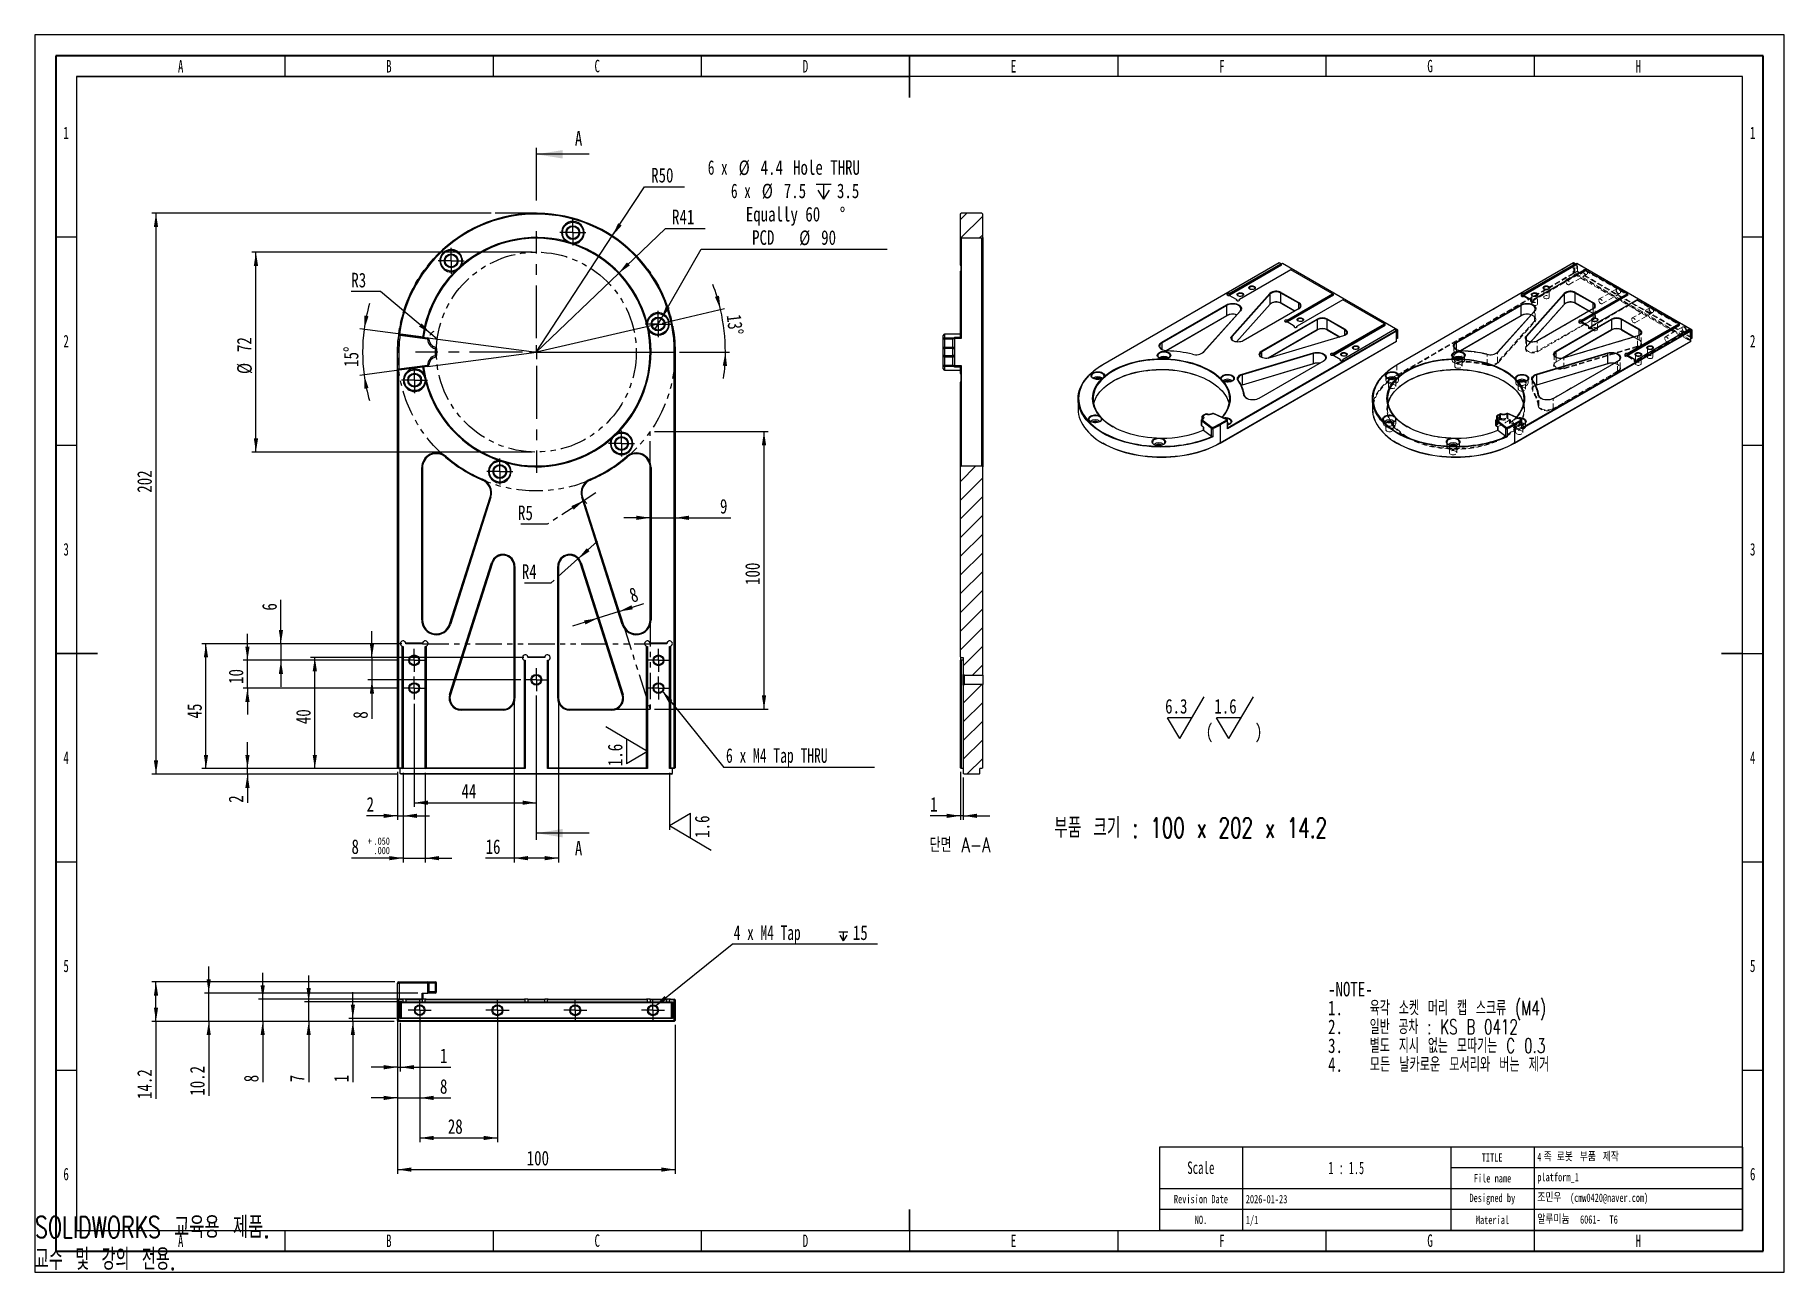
# Model space of a CAD drawing. Header units: millimetres. Extents: x 0 to 420, y 1 to 298.
import ezdxf

# ---------------------------------------------------------------- set-up
doc = ezdxf.new("R2010")
doc.units = ezdxf.units.MM
for name, pattern in [('CENTERX2', [20.32, 12.7, -2.54, 2.54, -2.54]), ('HIDDEN', [1.905, 1.27, -0.635]), ('PHANTOM', [12.7, 6.35, -1.27, 1.27, -1.27, 1.27, -1.27])]:
    doc.linetypes.add(name, pattern=pattern)
for name, color, linetype in [('SLD-0', 179, 'Continuous'), ('가는실선', 7, 'Continuous'), ('레이어10', 104, 'PHANTOM'), ('레이어11', 2, 'PHANTOM'), ('레이어12', 30, 'Continuous'), ('레이어8', 1, 'CENTERX2'), ('레이어9', 230, 'Continuous'), ('치수선', 104, 'Continuous')]:
    doc.layers.add(name, color=color, linetype=linetype)
for name, color, linetype, lineweight in [('도면층1', 4, 'Continuous', 35), ('도면층2', 3, 'Continuous', 25), ('도면층3', 5, 'Continuous', 25)]:
    doc.layers.add(name, color=color, linetype=linetype, lineweight=lineweight)
doc.styles.add('SLDTEXTSTYLE0', font='TXT', dxfattribs={"width": 0.75})
doc.styles.add('SLDTEXTSTYLE1', font='TXT', dxfattribs={"width": 0.684211, "bigfont": 'bigfont'})
doc.styles.add('SLDTEXTSTYLE10', font='TXT', dxfattribs={"width": 0.666667})
doc.styles.add('SLDTEXTSTYLE11', font='TXT', dxfattribs={"width": 0.683333})
doc.styles.add('SLDTEXTSTYLE12', font='TXT', dxfattribs={"width": 0.7, "bigfont": 'bigfont'})
doc.styles.add('SLDTEXTSTYLE13', font='TXT', dxfattribs={"width": 0.645455, "bigfont": 'bigfont'})
doc.styles.add('SLDTEXTSTYLE2', font='TXT', dxfattribs={"width": 0.676471, "bigfont": 'bigfont'})
doc.styles.add('SLDTEXTSTYLE3', font='TXT', dxfattribs={"width": 0.694444, "bigfont": 'bigfont'})
doc.styles.add('SLDTEXTSTYLE4', font='TXT', dxfattribs={"width": 0.677083, "bigfont": 'bigfont'})
doc.styles.add('SLDTEXTSTYLE5', font='TXT', dxfattribs={"width": 0.638186})
doc.styles.add('SLDTEXTSTYLE6', font='TXT', dxfattribs={"width": 0.75, "bigfont": 'bigfont'})
doc.styles.add('SLDTEXTSTYLE7', font='TXT', dxfattribs={"width": 0.605})
doc.styles.add('SLDTEXTSTYLE8', font='TXT', dxfattribs={"width": 0.598704})
doc.styles.add('SLDTEXTSTYLE9', font='TXT', dxfattribs={"width": 0.675})
doc.dimstyles.new('SLDDIMSTYLE0', dxfattribs={"dimtxt": 3.5, "dimasz": 3.302, "dimexe": 0, "dimexo": 0.0625, "dimgap": 0.875, "dimtad": 1, "dimdec": 3, "dimlfac": 1.5, "dimrnd": 1e-09, "dimzin": 12, "dimdsep": 46, "dimtxsty": 'SLDTEXTSTYLE0', "dimsah": 1, "dimcen": 0.09, "dimadec": 0, "dimazin": 3, "dimtfac": 1, "dimtdec": 3, "dimtofl": 0, "dimtmove": 0, "dimatfit": 3, "dimfxl": 1, "dimfrac": 2, "dimtolj": 1, "dimtzin": 12, "dimarcsym": 0})
doc.dimstyles.new('SLDDIMSTYLE1', dxfattribs={"dimtxt": 3.5, "dimasz": 3.302, "dimexe": 0, "dimexo": 0.0625, "dimgap": 0.875, "dimtad": 1, "dimdec": 3, "dimlfac": 1.5, "dimrnd": 1e-09, "dimzin": 12, "dimdsep": 46, "dimtxsty": 'SLDTEXTSTYLE0', "dimsah": 1, "dimcen": 0.09, "dimadec": 0, "dimazin": 3, "dimtfac": 1, "dimtdec": 3, "dimtmove": 0, "dimatfit": 0, "dimfxl": 1, "dimfrac": 2, "dimtolj": 1, "dimtzin": 12, "dimarcsym": 0})
doc.dimstyles.new('SLDDIMSTYLE2', dxfattribs={"dimtxt": 0.18, "dimasz": 3.302, "dimexe": 0, "dimexo": 0.0625, "dimgap": 0, "dimtad": 0, "dimtih": 1, "dimtoh": 1, "dimdec": 0, "dimrnd": 1e-09, "dimzin": 0, "dimdsep": 46, "dimtxsty": 'Standard', "dimsah": 1, "dimcen": 0.09, "dimadec": 0, "dimazin": 0, "dimtfac": 3.302, "dimtdec": 0, "dimtofl": 0, "dimtmove": 0, "dimatfit": 3, "dimfxl": 1, "dimfrac": 2, "dimtolj": 1, "dimtzin": 0, "dimarcsym": 0})
doc.dimstyles.new('SLDDIMSTYLE3', dxfattribs={"dimtxt": 3.5, "dimasz": 3.302, "dimexe": 0, "dimexo": 0.0625, "dimgap": 0.875, "dimtad": 1, "dimdec": 4, "dimlfac": 1.5, "dimzin": 12, "dimdsep": 46, "dimtxsty": 'SLDTEXTSTYLE0', "dimsah": 1, "dimcen": 0.09, "dimazin": 3, "dimtfac": 1, "dimtofl": 0, "dimtmove": 0, "dimatfit": 3, "dimfxl": 1, "dimfrac": 2, "dimtolj": 1, "dimtzin": 12, "dimarcsym": 0})
doc.dimstyles.new('SLDDIMSTYLE4', dxfattribs={"dimtxt": 3.5, "dimasz": 3.302, "dimexe": 0, "dimexo": 0.0625, "dimgap": 0.875, "dimtad": 0, "dimtih": 1, "dimtoh": 1, "dimdec": 3, "dimlfac": 1.5, "dimrnd": 1e-09, "dimzin": 12, "dimdsep": 46, "dimtxsty": 'SLDTEXTSTYLE0', "dimsah": 1, "dimcen": 0, "dimadec": 0, "dimazin": 3, "dimtfac": 1, "dimtdec": 3, "dimtofl": 0, "dimtmove": 0, "dimatfit": 3, "dimfxl": 1, "dimfrac": 2, "dimtolj": 1, "dimtzin": 12, "dimarcsym": 0})
doc.dimstyles.new('SLDDIMSTYLE5', dxfattribs={"dimtxt": 3.5, "dimasz": 3.302, "dimexe": 0, "dimexo": 0.0625, "dimgap": 0.875, "dimtad": 0, "dimtih": 1, "dimtoh": 1, "dimdec": 3, "dimlfac": 1.5, "dimrnd": 1e-09, "dimzin": 12, "dimdsep": 46, "dimtxsty": 'SLDTEXTSTYLE0', "dimsah": 1, "dimcen": 0, "dimadec": 0, "dimazin": 3, "dimtfac": 1, "dimtdec": 3, "dimtofl": 0, "dimtmove": 1, "dimatfit": 3, "dimfxl": 1, "dimfrac": 2, "dimtolj": 1, "dimtzin": 12, "dimarcsym": 0})
doc.dimstyles.new('SLDDIMSTYLE6', dxfattribs={"dimtxt": 3.5, "dimasz": 3.302, "dimexe": 0, "dimexo": 0.0625, "dimgap": 0.875, "dimtad": 1, "dimdec": 3, "dimlfac": 1.5, "dimrnd": 1e-09, "dimzin": 12, "dimdsep": 46, "dimtxsty": 'SLDTEXTSTYLE0', "dimsah": 1, "dimcen": 0.09, "dimadec": 0, "dimazin": 3, "dimtol": 1, "dimtp": 0.05, "dimtfac": 1, "dimtdec": 3, "dimtmove": 0, "dimatfit": 0, "dimfxl": 1, "dimfrac": 2, "dimtolj": 1, "dimtzin": 4, "dimarcsym": 0})
doc.dimstyles.new('SLDDIMSTYLE7', dxfattribs={"dimtxt": 3.5, "dimasz": 3.302, "dimexe": 0, "dimexo": 0.0625, "dimgap": 0.875, "dimtad": 0, "dimtih": 1, "dimtoh": 1, "dimdec": 3, "dimlfac": 1.5, "dimrnd": 1e-09, "dimzin": 12, "dimdsep": 46, "dimtxsty": 'SLDTEXTSTYLE0', "dimblk1": 'NONE', "dimsah": 1, "dimcen": 0, "dimadec": 0, "dimazin": 3, "dimtfac": 1, "dimtdec": 3, "dimtmove": 0, "dimatfit": 3, "dimldrblk": 'NONE', "dimfxl": 1, "dimfrac": 2, "dimtolj": 1, "dimtzin": 12, "dimarcsym": 0})

msp = doc.modelspace()

# ---------------------------------------------------------------- texts
at = {"color": 7, "linetype": 'Continuous', "char_height": 5.1381, "attachment_point": 1}
for s, insert, style in [('SOLIDWORKS 교육용 제품.', (0, 14.330509), 'SLDTEXTSTYLE12'), ('교수 및 강의 전용.', (0, 6.623359), 'SLDTEXTSTYLE13')]:
    msp.add_mtext(s, dxfattribs=dict(at, insert=insert, style=style))
at = {"layer": 'SLD-0', "color": 7}
for s, insert, char_height, attachment_point, style in [('TITLE', (349.913748, 29.494802), 2, 2, 'SLDTEXTSTYLE5'), ('4', (360.75, 29.612802), 2, 1, 'SLDTEXTSTYLE7'), ('족', (362.291667, 29.610024), 2, 1, 'SLDTEXTSTYLE6'), ('로봇', (365.433333, 29.610024), 2, 1, 'SLDTEXTSTYLE6'), ('부품', (370.952778, 29.610024), 2, 1, 'SLDTEXTSTYLE6'), ('제작', (376.472222, 29.610024), 2, 1, 'SLDTEXTSTYLE6'), ('Scale', (279.956303, 27.543203), 3, 2, 'SLDTEXTSTYLE5'), ('File name', (350.002356, 24.510802), 2, 2, 'SLDTEXTSTYLE5'), ('platform_1', (360.75, 24.788802), 2, 1, 'SLDTEXTSTYLE5'), ('Revision Date', (279.982542, 19.510802), 2, 2, 'SLDTEXTSTYLE5'), ('Designed by', (349.958897, 19.787802), 2, 2, 'SLDTEXTSTYLE5'), ('조민우', (360.75, 19.832024), 2, 1, 'SLDTEXTSTYLE6'), ('(cmw0420@naver.com)', (368.622222, 19.834802), 2, 1, 'SLDTEXTSTYLE7'), ('NO.', (279.996202, 14.528802), 2, 2, 'SLDTEXTSTYLE5'), ('Material', (349.991016, 14.510802), 2, 2, 'SLDTEXTSTYLE5'), ('알루미늄', (360.763889, 14.607024), 2, 1, 'SLDTEXTSTYLE6'), ('6061-', (371.025, 14.609802), 2, 1, 'SLDTEXTSTYLE7'), ('T6', (378.06389, 14.607024), 2, 1, 'SLDTEXTSTYLE0')]:
    msp.add_mtext(s, dxfattribs=dict(at, insert=insert, char_height=char_height, attachment_point=attachment_point, style=style))
at = {"layer": '가는실선', "attachment_point": 1}
for s, insert, char_height, style in [('부품 크기 : 100 x 202 x 14.2', (244.746325, 110.041482), 4.7625, 'SLDTEXTSTYLE4'), ('-NOTE-', (310.512341, 70.668199), 3.5, 'SLDTEXTSTYLE0'), ('1.', (310.512341, 66.142505), 3.5, 'SLDTEXTSTYLE0'), ('육각 소켓 머리 캡 스크류 (M4)', (320.51234, 66.142505), 3.5, 'SLDTEXTSTYLE1'), ('2.', (310.512341, 61.61681), 3.5, 'SLDTEXTSTYLE0'), ('일반 공차 : KS B 0412', (320.51234, 61.61681), 3.5, 'SLDTEXTSTYLE2'), ('3.', (310.512341, 57.091116), 3.5, 'SLDTEXTSTYLE0'), ('별도 지시 없는 모따기는 C 0.3', (320.51234, 57.091116), 3.5, 'SLDTEXTSTYLE1'), ('4.', (310.512341, 52.565421), 3.5, 'SLDTEXTSTYLE0'), ('모든 날카로운 모서리와 버는 제거', (320.51234, 52.565421), 3.5, 'SLDTEXTSTYLE3')]:
    msp.add_mtext(s, dxfattribs=dict(at, insert=insert, char_height=char_height, style=style))
at = {"layer": '도면층2', "color": 7}
for s, insert, char_height, attachment_point, style in [('A', (34.986023, 291.992203), 3, 2, 'SLDTEXTSTYLE5'), ('B', (84.986023, 291.992203), 3, 2, 'SLDTEXTSTYLE5'), ('C', (135.013528, 292.043203), 3, 2, 'SLDTEXTSTYLE5'), ('D', (185.013528, 291.992203), 3, 2, 'SLDTEXTSTYLE5'), ('E', (234.986023, 291.992203), 3, 2, 'SLDTEXTSTYLE5'), ('F', (285.007964, 291.992203), 3, 2, 'SLDTEXTSTYLE5'), ('G', (334.991588, 292.043203), 3, 2, 'SLDTEXTSTYLE5'), ('H', (385.013528, 291.992203), 3, 2, 'SLDTEXTSTYLE5'), ('1', (7.478376, 275.998203), 3, 2, 'SLDTEXTSTYLE5'), ('1', (412.478376, 275.998203), 3, 2, 'SLDTEXTSTYLE5'), ('2', (7.478376, 225.998203), 3, 2, 'SLDTEXTSTYLE5'), ('2', (412.478376, 225.998203), 3, 2, 'SLDTEXTSTYLE5'), ('3', (7.478376, 176.023703), 3, 2, 'SLDTEXTSTYLE5'), ('3', (412.478376, 176.023703), 3, 2, 'SLDTEXTSTYLE5'), ('4', (7.478376, 125.992203), 3, 2, 'SLDTEXTSTYLE5'), ('4', (412.478376, 125.992203), 3, 2, 'SLDTEXTSTYLE5'), ('5', (7.478376, 76.017703), 3, 2, 'SLDTEXTSTYLE5'), ('5', (412.478376, 76.017703), 3, 2, 'SLDTEXTSTYLE5'), ('6', (7.478376, 26.023703), 3, 2, 'SLDTEXTSTYLE5'), ('1 : 1.5', (314.891878, 27.498203), 3, 2, 'SLDTEXTSTYLE8'), ('6', (412.478376, 26.023703), 3, 2, 'SLDTEXTSTYLE5'), ('2026-01-23', (290.75, 19.498802), 2, 1, 'SLDTEXTSTYLE5'), ('1/1', (290.75, 14.498802), 2, 1, 'SLDTEXTSTYLE5'), ('A', (34.986023, 9.992203), 3, 2, 'SLDTEXTSTYLE5'), ('B', (84.986023, 9.992203), 3, 2, 'SLDTEXTSTYLE5'), ('C', (135.013528, 10.043203), 3, 2, 'SLDTEXTSTYLE5'), ('D', (185.013528, 9.992203), 3, 2, 'SLDTEXTSTYLE5'), ('E', (234.986023, 9.992203), 3, 2, 'SLDTEXTSTYLE5'), ('F', (285.007964, 9.992203), 3, 2, 'SLDTEXTSTYLE5'), ('G', (334.991588, 10.043203), 3, 2, 'SLDTEXTSTYLE5'), ('H', (385.013528, 9.992203), 3, 2, 'SLDTEXTSTYLE5')]:
    msp.add_mtext(s, dxfattribs=dict(at, insert=insert, char_height=char_height, attachment_point=attachment_point, style=style))
at = {"layer": '레이어9', "char_height": 3.5}
for s, insert, attachment_point, style in [('A', (129.643959, 274.913847), 1, 'SLDTEXTSTYLE0'), ('단면 A-A', (222.118898, 105.296245), 2, 'SLDTEXTSTYLE6'), ('A', (129.643959, 104.515285), 1, 'SLDTEXTSTYLE0')]:
    msp.add_mtext(s, dxfattribs=dict(at, insert=insert, attachment_point=attachment_point, style=style))

# ---------------------------------------------------------------- blocks, each defined once
blk = doc.blocks.new('SW_NOTE_0')
at = {"layer": '가는실선', "color": 0}
for p, q in [((3.49, -5), (9.39, 5)), ((15.31, -5), (21.21, 5)), ((3.49, -5), (0.55, 0)), ((6.44, 0), (0.55, 0)), ((15.31, -5), (12.36, 0)), ((18.26, 0), (12.36, 0))]:
    blk.add_line(p, q, dxfattribs=at)
at = {"layer": '가는실선', "color": 0, "char_height": 3.5, "attachment_point": 1, "style": 'SLDTEXTSTYLE0'}
for s, insert in [('6.3', (0, 4.51)), ('1.6', (11.81, 4.51)), ('(', (9.74, -1.51)), (')', (21.56, -1.51))]:
    blk.add_mtext(s, dxfattribs=dict(at, insert=insert))
blk = doc.blocks.new('_D')
at = {"layer": '레이어12', "transparency": 16777216}
for p, q in [((87.06, 65.32), (87.06, 24.59)), ((153.73, 60.38), (153.73, 24.59)), ((87.06, 25.59), (153.73, 25.59))]:
    blk.add_line(p, q, dxfattribs=at)
for points in [[(87.06, 25.59), (90.36, 25.08), (90.36, 26.1)], [(153.73, 25.59), (150.42, 26.1), (150.42, 25.08)]]:
    blk.add_solid(points, dxfattribs=at)
at = {"layer": '레이어12', "transparency": 16777216, "insert": (118.08, 30.1), "char_height": 3.5, "attachment_point": 1, "style": 'SLDTEXTSTYLE0'}
blk.add_mtext('100', dxfattribs=at)
blk = doc.blocks.new('_D_1')
at = {"layer": '치수선', "transparency": 16777216}
for p, q in [((54.68, 66.52), (54.68, 72.87)), ((92.93, 66.52), (53.68, 66.52)), ((54.68, 61.18), (54.68, 66.52)), ((86.26, 61.18), (53.68, 61.18)), ((54.68, 61.18), (54.68, 46.56))]:
    blk.add_line(p, q, dxfattribs=at)
for points in [[(54.68, 66.52), (55.19, 69.82), (54.18, 69.82)], [(54.68, 61.18), (54.18, 57.88), (55.19, 57.88)]]:
    blk.add_solid(points, dxfattribs=at)
at = {"layer": '치수선', "transparency": 16777216, "insert": (50.17, 46.56), "char_height": 3.5, "attachment_point": 1, "rotation": 90, "style": 'SLDTEXTSTYLE0'}
blk.add_mtext('8', dxfattribs=at)
blk = doc.blocks.new('_D_2')
at = {"layer": '치수선', "transparency": 16777216}
for p, q in [((41.73, 67.98), (41.73, 74.33)), ((91.97, 67.98), (40.73, 67.98)), ((41.73, 61.18), (41.73, 67.98)), ((86.26, 61.18), (40.73, 61.18)), ((41.73, 61.18), (41.73, 43.33))]:
    blk.add_line(p, q, dxfattribs=at)
for points in [[(41.73, 67.98), (42.23, 71.29), (41.22, 71.29)], [(41.73, 61.18), (41.22, 57.88), (42.23, 57.88)]]:
    blk.add_solid(points, dxfattribs=at)
at = {"layer": '치수선', "transparency": 16777216, "insert": (37.22, 43.33), "char_height": 3.5, "attachment_point": 1, "rotation": 90, "style": 'SLDTEXTSTYLE0'}
blk.add_mtext('10.2', dxfattribs=at)
blk = doc.blocks.new('_D_3')
at = {"layer": '레이어12', "transparency": 16777216}
for p, q in [((86.39, 70.65), (28.06, 70.65)), ((29.06, 61.18), (29.06, 70.65)), ((86.26, 61.18), (28.06, 61.18)), ((29.06, 61.18), (29.06, 42.54))]:
    blk.add_line(p, q, dxfattribs=at)
for points in [[(29.06, 70.65), (28.55, 67.35), (29.57, 67.35)], [(29.06, 61.18), (29.57, 64.49), (28.55, 64.49)]]:
    blk.add_solid(points, dxfattribs=at)
at = {"layer": '레이어12', "transparency": 16777216, "insert": (24.55, 42.54), "char_height": 3.5, "attachment_point": 1, "rotation": 90, "style": 'SLDTEXTSTYLE0'}
blk.add_mtext('14.2', dxfattribs=at)
blk = doc.blocks.new('_D_4')
at = {"layer": '치수선', "transparency": 16777216}
for p, q in [((76.33, 61.85), (76.33, 68.2)), ((86.73, 61.85), (75.33, 61.85)), ((86.26, 61.18), (75.33, 61.18)), ((76.33, 61.18), (76.33, 61.85)), ((76.33, 61.18), (76.33, 46.56))]:
    blk.add_line(p, q, dxfattribs=at)
for points in [[(76.33, 61.85), (76.84, 65.15), (75.83, 65.15)], [(76.33, 61.18), (75.83, 57.88), (76.84, 57.88)]]:
    blk.add_solid(points, dxfattribs=at)
at = {"layer": '치수선', "transparency": 16777216, "insert": (71.82, 46.56), "char_height": 3.5, "attachment_point": 1, "rotation": 90, "style": 'SLDTEXTSTYLE0'}
blk.add_mtext('1', dxfattribs=at)
blk = doc.blocks.new('_D_5')
at = {"layer": '치수선', "transparency": 16777216}
for p, q in [((87.06, 60.38), (87.06, 49.17)), ((87.73, 60.85), (87.73, 49.17)), ((87.06, 50.17), (80.71, 50.17)), ((87.06, 50.17), (87.73, 50.17)), ((87.73, 50.17), (99.84, 50.17))]:
    blk.add_line(p, q, dxfattribs=at)
for points in [[(87.06, 50.17), (83.76, 50.68), (83.76, 49.66)], [(87.73, 50.17), (91.03, 49.66), (91.03, 50.68)]]:
    blk.add_solid(points, dxfattribs=at)
at = {"layer": '치수선', "transparency": 16777216, "insert": (97.25, 54.68), "char_height": 3.5, "attachment_point": 1, "style": 'SLDTEXTSTYLE0'}
blk.add_mtext('1', dxfattribs=at)
blk = doc.blocks.new('_D_6')
at = {"layer": '치수선', "transparency": 16777216}
for p, q in [((65.73, 65.85), (65.73, 72.2)), ((88.06, 65.85), (64.73, 65.85)), ((65.73, 61.18), (65.73, 65.85)), ((86.26, 61.18), (64.73, 61.18)), ((65.73, 61.18), (65.73, 46.56))]:
    blk.add_line(p, q, dxfattribs=at)
for points in [[(65.73, 65.85), (66.23, 69.15), (65.22, 69.15)], [(65.73, 61.18), (65.22, 57.88), (66.23, 57.88)]]:
    blk.add_solid(points, dxfattribs=at)
at = {"layer": '치수선', "transparency": 16777216, "insert": (61.22, 46.56), "char_height": 3.5, "attachment_point": 1, "rotation": 90, "style": 'SLDTEXTSTYLE0'}
blk.add_mtext('7', dxfattribs=at)
blk = doc.blocks.new('_D_7')
at = {"layer": '치수선', "transparency": 16777216}
for p, q in [((87.06, 60.38), (87.06, 41.8)), ((92.39, 62.85), (92.39, 41.8)), ((87.06, 42.8), (80.71, 42.8)), ((87.06, 42.8), (92.39, 42.8)), ((92.39, 42.8), (99.84, 42.8))]:
    blk.add_line(p, q, dxfattribs=at)
for points in [[(87.06, 42.8), (83.76, 43.31), (83.76, 42.3)], [(92.39, 42.8), (95.7, 42.3), (95.7, 43.31)]]:
    blk.add_solid(points, dxfattribs=at)
at = {"layer": '치수선', "transparency": 16777216, "insert": (97.25, 47.31), "char_height": 3.5, "attachment_point": 1, "style": 'SLDTEXTSTYLE0'}
blk.add_mtext('8', dxfattribs=at)
blk = doc.blocks.new('_D_8')
at = {"layer": '치수선', "transparency": 16777216}
for p, q in [((92.39, 62.85), (92.39, 32.18)), ((111.06, 62.85), (111.06, 32.18)), ((92.39, 33.18), (111.06, 33.18))]:
    blk.add_line(p, q, dxfattribs=at)
for points in [[(92.39, 33.18), (95.7, 32.68), (95.7, 33.69)], [(111.06, 33.18), (107.76, 33.69), (107.76, 32.68)]]:
    blk.add_solid(points, dxfattribs=at)
at = {"layer": '치수선', "transparency": 16777216, "insert": (99.14, 37.7), "char_height": 3.5, "attachment_point": 1, "style": 'SLDTEXTSTYLE0'}
blk.add_mtext('28', dxfattribs=at)
blk = doc.blocks.new('SW_SYMBOL_HOLE_DEPTH')
at = {"layer": '치수선', "color": 0}
for p, q in [((0, 875), (800, 875)), ((100, 555), (400, 75)), ((400, 875), (400, 75)), ((700, 555), (400, 75))]:
    blk.add_line(p, q, dxfattribs=at)
blk = doc.blocks.new('SW_NOTE_0_1')
at = {"layer": '치수선', "color": 0}
blk.add_line((34.96, 0), (0, 0), dxfattribs=at)
at = {"layer": '치수선', "color": 0, "xscale": 0.002728526715850659, "yscale": 0.002728526715850659, "zscale": 0.002728526715850659}
blk.add_blockref('SW_SYMBOL_HOLE_DEPTH', (25.64, 0.61), dxfattribs=at)
at = {"layer": '치수선', "color": 0, "char_height": 3.5, "attachment_point": 1}
for s, insert, style in [('4 x M4 Tap', (0.41, 4.5), 'SLDTEXTSTYLE9'), ('15', (29.02, 4.5), 'SLDTEXTSTYLE0')]:
    blk.add_mtext(s, dxfattribs=dict(at, insert=insert, style=style))
blk = doc.blocks.new('SW_CENTERMARKSYMBOL_0')
at = {"layer": '레이어8', "color": 0}
for p, q in [((-1.67, 0), (-2.77, 0)), ((0, 0), (-1.67, 0)), ((0, 1.67), (0, 2.77)), ((0, 0), (0, 1.67)), ((0, 0), (0, -1.67)), ((0, 0), (1.67, 0)), ((1.67, 0), (2.77, 0)), ((0, -1.67), (0, -2.77))]:
    blk.add_line(p, q, dxfattribs=at)
blk = doc.blocks.new('SW_CENTERMARKSYMBOL_1')
at = {"layer": '레이어8', "color": 0}
for p, q in [((-1.67, 0), (-2.77, 0)), ((0, 0), (-1.67, 0)), ((0, 1.67), (0, 2.77)), ((0, 0), (0, 1.67)), ((0, 0), (0, -1.67)), ((0, 0), (1.67, 0)), ((1.67, 0), (2.77, 0)), ((0, -1.67), (0, -2.77))]:
    blk.add_line(p, q, dxfattribs=at)
blk = doc.blocks.new('SW_CENTERMARKSYMBOL_2')
at = {"layer": '레이어8', "color": 0}
for p, q in [((-1.67, 0), (-2.77, 0)), ((0, 0), (-1.67, 0)), ((0, 1.67), (0, 2.77)), ((0, 0), (0, 1.67)), ((0, 0), (0, -1.67)), ((0, 0), (1.67, 0)), ((1.67, 0), (2.77, 0)), ((0, -1.67), (0, -2.77))]:
    blk.add_line(p, q, dxfattribs=at)
blk = doc.blocks.new('SW_CENTERMARKSYMBOL_3')
at = {"layer": '레이어8', "color": 0}
for p, q in [((-1.67, 0), (-2.77, 0)), ((0, 0), (-1.67, 0)), ((0, 1.67), (0, 2.77)), ((0, 0), (0, 1.67)), ((0, 0), (0, -1.67)), ((0, 0), (1.67, 0)), ((1.67, 0), (2.77, 0)), ((0, -1.67), (0, -2.77))]:
    blk.add_line(p, q, dxfattribs=at)
blk = doc.blocks.new('_D_9')
at = {"layer": '치수선', "transparency": 16777216}
for p, q in [((119.39, 245.86), (52.06, 245.86)), ((53.06, 197.86), (53.06, 245.86)), ((119.39, 197.86), (52.06, 197.86))]:
    blk.add_line(p, q, dxfattribs=at)
for points in [[(53.06, 245.86), (52.55, 242.56), (53.57, 242.56)], [(53.06, 197.86), (53.57, 201.16), (52.55, 201.16)]]:
    blk.add_solid(points, dxfattribs=at)
at = {"layer": '치수선', "transparency": 16777216, "char_height": 3.5, "attachment_point": 1, "rotation": 90, "style": 'SLDTEXTSTYLE0'}
for s, insert in [('72', (48.49, 221.88)), ('%%c', (48.55, 216.61))]:
    blk.add_mtext(s, dxfattribs=dict(at, insert=insert))
blk = doc.blocks.new('_D_10')
at = {"layer": '치수선', "transparency": 16777216}
for p, q in [((93.32, 225.42), (78.04, 227.44)), ((93.32, 218.3), (78.04, 216.28))]:
    blk.add_line(p, q, dxfattribs=at)
for start, end in [(163.8013, 172.5), (172.5, 187.5), (187.5, 196.1987)]:
    blk.add_arc((120.39, 221.86), 41.72, start, end, dxfattribs=at)
for points in [[(79.03, 227.31), (80.09, 230.47), (79.09, 230.65)], [(79.03, 216.41), (79.09, 213.07), (80.09, 213.25)]]:
    blk.add_solid(points, dxfattribs=at)
at = {"layer": '치수선', "transparency": 16777216, "insert": (74.16, 218.31), "char_height": 3.5, "attachment_point": 1, "rotation": 90.0398, "style": 'SLDTEXTSTYLE0'}
blk.add_mtext('15°', dxfattribs=at)
blk = doc.blocks.new('_D_11')
at = {"layer": '치수선', "transparency": 16777216}
for p, q in [((150.6, 228.83), (165.6, 232.3)), ((154.73, 221.86), (166.79, 221.86))]:
    blk.add_line(p, q, dxfattribs=at)
for start, end in [(13, 20.9975), (0, 13), (352.0025, 0)]:
    blk.add_arc((120.39, 221.86), 45.4, start, end, dxfattribs=at)
for points in [[(164.63, 232.07), (164.26, 235.39), (163.28, 235.13)], [(165.79, 221.86), (165.16, 218.58), (166.18, 218.54)]]:
    blk.add_solid(points, dxfattribs=at)
at = {"layer": '치수선', "transparency": 16777216, "insert": (169.57, 231.09), "char_height": 3.5, "attachment_point": 1, "rotation": 276.5959, "style": 'SLDTEXTSTYLE0'}
blk.add_mtext('13°', dxfattribs=at)
blk = doc.blocks.new('_D_12')
at = {"layer": '레이어12', "transparency": 16777216}
for p, q in [((109.52, 255.19), (28.06, 255.19)), ((29.06, 255.19), (29.06, 120.53)), ((86.93, 120.53), (28.06, 120.53))]:
    blk.add_line(p, q, dxfattribs=at)
for points in [[(29.06, 255.19), (28.55, 251.89), (29.57, 251.89)], [(29.06, 120.53), (29.57, 123.83), (28.55, 123.83)]]:
    blk.add_solid(points, dxfattribs=at)
at = {"layer": '레이어12', "transparency": 16777216, "insert": (24.55, 188.1), "char_height": 3.5, "attachment_point": 1, "rotation": 90, "style": 'SLDTEXTSTYLE0'}
blk.add_mtext('202', dxfattribs=at)
blk = doc.blocks.new('_D_13')
at = {"layer": '치수선', "transparency": 16777216}
for p, q in [((148.73, 202.78), (176.06, 202.78)), ((175.06, 202.78), (175.06, 136.11)), ((148.73, 136.11), (176.06, 136.11))]:
    blk.add_line(p, q, dxfattribs=at)
for points in [[(175.06, 202.78), (174.55, 199.48), (175.57, 199.48)], [(175.06, 136.11), (175.57, 139.42), (174.55, 139.42)]]:
    blk.add_solid(points, dxfattribs=at)
at = {"layer": '치수선', "transparency": 16777216, "insert": (170.55, 165.96), "char_height": 3.5, "attachment_point": 1, "rotation": 90, "style": 'SLDTEXTSTYLE0'}
blk.add_mtext('100', dxfattribs=at)
blk = doc.blocks.new('_D_14')
at = {"layer": '치수선', "transparency": 16777216}
for p, q in [((140.13, 240.77), (151.38, 251.55)), ((151.38, 251.55), (160.97, 251.55)), ((120.39, 221.86), (140.13, 240.77))]:
    blk.add_line(p, q, dxfattribs=at)
blk.add_solid([(140.13, 240.77), (142.86, 242.69), (142.16, 243.42)], dxfattribs=at)
at = {"layer": '치수선', "transparency": 16777216, "insert": (152.97, 256.07), "char_height": 3.5, "attachment_point": 1, "style": 'SLDTEXTSTYLE0'}
blk.add_mtext('R41', dxfattribs=at)
blk = doc.blocks.new('_D_15')
at = {"layer": '치수선', "transparency": 16777216}
for p, q in [((138.64, 249.75), (146.37, 261.56)), ((146.37, 261.56), (155.96, 261.56)), ((120.39, 221.86), (138.64, 249.75))]:
    blk.add_line(p, q, dxfattribs=at)
blk.add_solid([(138.64, 249.75), (140.88, 252.24), (140.03, 252.8)], dxfattribs=at)
at = {"layer": '치수선', "transparency": 16777216, "insert": (147.96, 266.08), "char_height": 3.5, "attachment_point": 1, "style": 'SLDTEXTSTYLE0'}
blk.add_mtext('R50', dxfattribs=at)
blk = doc.blocks.new('_D_16')
at = {"layer": '치수선', "transparency": 16777216}
for p, q in [((82.97, 236.39), (75.96, 236.39)), ((95.06, 226.28), (82.97, 236.39)), ((96.6, 224.99), (95.06, 226.28))]:
    blk.add_line(p, q, dxfattribs=at)
blk.add_arc((96.6, 224.99), 2, 113.5277, 154.1482, dxfattribs=at)
blk.add_solid([(95.06, 226.28), (92.86, 228.78), (92.21, 228)], dxfattribs=at)
at = {"layer": '치수선', "transparency": 16777216, "insert": (75.96, 240.9), "char_height": 3.5, "attachment_point": 1, "style": 'SLDTEXTSTYLE0'}
blk.add_mtext('R3', dxfattribs=at)
blk = doc.blocks.new('_D_17')
at = {"layer": '치수선', "transparency": 16777216}
for p, q in [((147.73, 182.08), (141.38, 182.08)), ((147.73, 182.08), (153.73, 182.08)), ((153.73, 182.08), (167.07, 182.08))]:
    blk.add_line(p, q, dxfattribs=at)
for points in [[(147.73, 182.08), (144.42, 182.59), (144.42, 181.57)], [(153.73, 182.08), (157.03, 181.57), (157.03, 182.59)]]:
    blk.add_solid(points, dxfattribs=at)
at = {"layer": '치수선', "transparency": 16777216, "insert": (164.49, 186.59), "char_height": 3.5, "attachment_point": 1, "style": 'SLDTEXTSTYLE0'}
blk.add_mtext('9', dxfattribs=at)
blk = doc.blocks.new('_D_18')
at = {"layer": '치수선', "transparency": 16777216}
for p, q in [((115.06, 137.78), (115.06, 99.36)), ((125.73, 137.78), (125.73, 99.36)), ((115.06, 100.36), (108.2, 100.36)), ((125.73, 100.36), (115.06, 100.36))]:
    blk.add_line(p, q, dxfattribs=at)
for points in [[(115.06, 100.36), (118.36, 99.86), (118.36, 100.87)], [(125.73, 100.36), (122.42, 100.87), (122.42, 99.86)]]:
    blk.add_solid(points, dxfattribs=at)
at = {"layer": '치수선', "transparency": 16777216, "insert": (108.2, 104.88), "char_height": 3.5, "attachment_point": 1, "style": 'SLDTEXTSTYLE0'}
blk.add_mtext('16', dxfattribs=at)
blk = doc.blocks.new('_D_19')
at = {"layer": '치수선', "transparency": 16777216}
for p, q in [((51.02, 121.86), (51.02, 128.21)), ((92.73, 121.86), (50.02, 121.86)), ((51.02, 120.53), (51.02, 121.86)), ((86.93, 120.53), (50.02, 120.53)), ((51.02, 120.53), (51.02, 113.66))]:
    blk.add_line(p, q, dxfattribs=at)
for points in [[(51.02, 121.86), (51.53, 125.16), (50.51, 125.16)], [(51.02, 120.53), (50.51, 117.22), (51.53, 117.22)]]:
    blk.add_solid(points, dxfattribs=at)
at = {"layer": '치수선', "transparency": 16777216, "insert": (46.51, 113.66), "char_height": 3.5, "attachment_point": 1, "rotation": 90, "style": 'SLDTEXTSTYLE0'}
blk.add_mtext('2', dxfattribs=at)
blk = doc.blocks.new('_D_20')
at = {"layer": '레이어10', "transparency": 16777216}
for p, q in [((140.25, 159.58), (146.23, 161.49)), ((135.16, 157.96), (129.11, 156.03)), ((140.25, 159.58), (135.16, 157.96))]:
    blk.add_line(p, q, dxfattribs=at)
for points in [[(140.25, 159.58), (143.55, 160.1), (143.24, 161.07)], [(135.16, 157.96), (131.86, 157.44), (132.17, 156.47)]]:
    blk.add_solid(points, dxfattribs=at)
at = {"layer": '레이어10', "transparency": 16777216, "insert": (142.39, 165), "char_height": 3.5, "attachment_point": 1, "rotation": 17.6809, "style": 'SLDTEXTSTYLE0'}
blk.add_mtext('8', dxfattribs=at)
blk = doc.blocks.new('_D_21')
at = {"layer": '레이어10', "transparency": 16777216}
for p, q in [((131.86, 186.27), (123.01, 180.52)), ((134.66, 188.08), (131.86, 186.27)), ((123.01, 180.52), (116, 180.52))]:
    blk.add_line(p, q, dxfattribs=at)
blk.add_arc((134.66, 188.08), 3.33, 214.3801, 229.7023, dxfattribs=at)
blk.add_solid([(131.86, 186.27), (128.82, 184.89), (129.37, 184.04)], dxfattribs=at)
at = {"layer": '레이어10', "transparency": 16777216, "insert": (116, 185.03), "char_height": 3.5, "attachment_point": 1, "style": 'SLDTEXTSTYLE0'}
blk.add_mtext('R5', dxfattribs=at)
blk = doc.blocks.new('_D_22')
at = {"layer": '레이어10', "transparency": 16777216}
for p, q in [((130.38, 172.2), (135.11, 176.44)), ((130.38, 172.2), (123.91, 166.41)), ((123.91, 166.41), (116.91, 166.41))]:
    blk.add_line(p, q, dxfattribs=at)
blk.add_solid([(130.38, 172.2), (133.18, 174.03), (132.5, 174.78)], dxfattribs=at)
at = {"layer": '레이어10', "transparency": 16777216, "insert": (116.91, 170.92), "char_height": 3.5, "attachment_point": 1, "style": 'SLDTEXTSTYLE0'}
blk.add_mtext('R4', dxfattribs=at)
blk = doc.blocks.new('_D_23')
at = {"layer": '치수선', "transparency": 16777216}
for p, q in [((87.06, 121.06), (87.06, 109.53)), ((88.39, 120.86), (88.39, 109.53)), ((87.06, 110.53), (79.62, 110.53)), ((87.06, 110.53), (88.39, 110.53)), ((88.39, 110.53), (94.74, 110.53))]:
    blk.add_line(p, q, dxfattribs=at)
for points in [[(87.06, 110.53), (83.76, 111.03), (83.76, 110.02)], [(88.39, 110.53), (91.7, 110.02), (91.7, 111.03)]]:
    blk.add_solid(points, dxfattribs=at)
at = {"layer": '치수선', "transparency": 16777216, "insert": (79.62, 115.04), "char_height": 3.5, "attachment_point": 1, "style": 'SLDTEXTSTYLE0'}
blk.add_mtext('2', dxfattribs=at)
blk = doc.blocks.new('_D_24')
at = {"layer": '치수선', "transparency": 16777216}
for p, q in [((88.39, 120.86), (88.39, 99.36)), ((93.73, 120.86), (93.73, 99.36)), ((88.39, 100.36), (76.01, 100.36)), ((88.39, 100.36), (93.73, 100.36)), ((93.73, 100.36), (100.08, 100.36))]:
    blk.add_line(p, q, dxfattribs=at)
for points in [[(88.39, 100.36), (85.09, 100.87), (85.09, 99.86)], [(93.73, 100.36), (97.03, 99.86), (97.03, 100.87)]]:
    blk.add_solid(points, dxfattribs=at)
at = {"layer": '치수선', "transparency": 16777216, "attachment_point": 1, "style": 'SLDTEXTSTYLE0'}
for s, insert, char_height in [('+', (79.89, 105.34), 1.75), ('.050', (81.3, 105.34), 1.75), ('8', (76.01, 104.88), 3.5), ('.000', (81.3, 103.08), 1.75)]:
    blk.add_mtext(s, dxfattribs=dict(at, insert=insert, char_height=char_height))
blk = doc.blocks.new('_D_25')
at = {"layer": '치수선', "transparency": 16777216}
for p, q in [((88.06, 151.86), (40.06, 151.86)), ((41.06, 121.86), (41.06, 151.86)), ((87.39, 121.86), (40.06, 121.86))]:
    blk.add_line(p, q, dxfattribs=at)
for points in [[(41.06, 151.86), (40.55, 148.56), (41.57, 148.56)], [(41.06, 121.86), (41.57, 125.16), (40.55, 125.16)]]:
    blk.add_solid(points, dxfattribs=at)
at = {"layer": '치수선', "transparency": 16777216, "insert": (36.55, 133.9), "char_height": 3.5, "attachment_point": 1, "rotation": 90, "style": 'SLDTEXTSTYLE0'}
blk.add_mtext('45', dxfattribs=at)
blk = doc.blocks.new('_D_26')
at = {"layer": '치수선', "transparency": 16777216}
for p, q in [((51.02, 147.86), (51.02, 154.21)), ((87.29, 147.86), (50.02, 147.86)), ((51.02, 141.19), (51.02, 147.86)), ((87.29, 141.19), (50.02, 141.19)), ((51.02, 141.19), (51.02, 134.84))]:
    blk.add_line(p, q, dxfattribs=at)
for points in [[(51.02, 147.86), (51.53, 151.16), (50.51, 151.16)], [(51.02, 141.19), (50.51, 137.89), (51.53, 137.89)]]:
    blk.add_solid(points, dxfattribs=at)
at = {"layer": '치수선', "transparency": 16777216, "insert": (46.51, 142.2), "char_height": 3.5, "attachment_point": 1, "rotation": 90, "style": 'SLDTEXTSTYLE0'}
blk.add_mtext('10', dxfattribs=at)
blk = doc.blocks.new('_D_27')
at = {"layer": '치수선', "transparency": 16777216}
for p, q in [((117.39, 148.53), (66.2, 148.53)), ((67.2, 121.86), (67.2, 148.53)), ((116.73, 121.86), (66.2, 121.86))]:
    blk.add_line(p, q, dxfattribs=at)
for points in [[(67.2, 148.53), (66.69, 145.22), (67.71, 145.22)], [(67.2, 121.86), (67.71, 125.16), (66.69, 125.16)]]:
    blk.add_solid(points, dxfattribs=at)
at = {"layer": '치수선', "transparency": 16777216, "insert": (62.69, 132.54), "char_height": 3.5, "attachment_point": 1, "rotation": 90, "style": 'SLDTEXTSTYLE0'}
blk.add_mtext('40', dxfattribs=at)
blk = doc.blocks.new('_D_28')
at = {"layer": '치수선', "transparency": 16777216}
for p, q in [((150.36, 229.88), (159.98, 246.55)), ((159.98, 246.55), (204.6, 246.55)), ((148.89, 227.34), (150.36, 229.88))]:
    blk.add_line(p, q, dxfattribs=at)
blk.add_solid([(150.36, 229.88), (152.45, 232.48), (151.57, 232.99)], dxfattribs=at)
at = {"layer": '치수선', "transparency": 16777216, "xscale": 0.004470703125, "yscale": 0.004470703125, "zscale": 0.004470703125}
blk.add_blockref('SW_SYMBOL_HOLE_DEPTH', (187.58, 258.25), dxfattribs=at)
at = {"layer": '치수선', "transparency": 16777216, "char_height": 3.5, "attachment_point": 1}
for s, insert, style in [('6 x', (161.57, 267.94), 'SLDTEXTSTYLE10'), ('%%c', (168.98, 267.89), 'SLDTEXTSTYLE0'), ('4.4', (174.26, 267.94), 'SLDTEXTSTYLE0'), ('Hole THRU', (182.04, 267.94), 'SLDTEXTSTYLE0'), ('6 x', (167.13, 262.33), 'SLDTEXTSTYLE10'), ('%%c', (174.54, 262.28), 'SLDTEXTSTYLE0'), ('7.5', (179.82, 262.33), 'SLDTEXTSTYLE0'), ('3.5', (192.58, 262.33), 'SLDTEXTSTYLE0'), ('Equally 60', (170.7, 256.73), 'SLDTEXTSTYLE0'), ('%%d', (193.25, 256.67), 'SLDTEXTSTYLE0'), ('PCD', (172.2, 251.12), 'SLDTEXTSTYLE0'), ('%%c', (183.52, 251.06), 'SLDTEXTSTYLE0'), ('90', (188.79, 251.12), 'SLDTEXTSTYLE0')]:
    blk.add_mtext(s, dxfattribs=dict(at, insert=insert, style=style))
blk = doc.blocks.new('_None')
blk = doc.blocks.new('_D_29')
at = {"layer": '치수선', "transparency": 16777216}
for p, q in [((59.06, 151.86), (59.06, 162.39)), ((88.06, 151.86), (58.06, 151.86)), ((59.06, 151.86), (59.06, 147.86)), ((87.29, 147.86), (58.06, 147.86)), ((59.06, 147.86), (59.06, 141.51))]:
    blk.add_line(p, q, dxfattribs=at)
for points in [[(59.06, 151.86), (59.57, 155.16), (58.55, 155.16)], [(59.06, 147.86), (58.55, 144.56), (59.57, 144.56)]]:
    blk.add_solid(points, dxfattribs=at)
at = {"layer": '치수선', "transparency": 16777216, "insert": (54.55, 159.8), "char_height": 3.5, "attachment_point": 1, "rotation": 90, "style": 'SLDTEXTSTYLE0'}
blk.add_mtext('6', dxfattribs=at)
blk = doc.blocks.new('_D_30')
at = {"layer": '치수선', "transparency": 16777216}
for p, q in [((80.92, 148.53), (80.92, 154.88)), ((117.39, 148.53), (79.92, 148.53)), ((80.92, 148.53), (80.92, 143.19)), ((116.63, 143.19), (79.92, 143.19)), ((80.92, 143.19), (80.92, 133.84))]:
    blk.add_line(p, q, dxfattribs=at)
for points in [[(80.92, 148.53), (81.42, 151.83), (80.41, 151.83)], [(80.92, 143.19), (80.41, 139.89), (81.42, 139.89)]]:
    blk.add_solid(points, dxfattribs=at)
at = {"layer": '치수선', "transparency": 16777216, "insert": (76.4, 133.84), "char_height": 3.5, "attachment_point": 1, "rotation": 90, "style": 'SLDTEXTSTYLE0'}
blk.add_mtext('8', dxfattribs=at)
blk = doc.blocks.new('_D_31')
at = {"layer": '치수선', "transparency": 16777216}
for p, q in [((120.39, 139.43), (120.39, 112.67)), ((91.06, 137.43), (91.06, 112.67)), ((91.06, 113.67), (120.39, 113.67))]:
    blk.add_line(p, q, dxfattribs=at)
for points in [[(91.06, 113.67), (94.36, 113.17), (94.36, 114.18)], [(120.39, 113.67), (117.09, 114.18), (117.09, 113.17)]]:
    blk.add_solid(points, dxfattribs=at)
at = {"layer": '치수선', "transparency": 16777216, "insert": (102.42, 118.19), "char_height": 3.5, "attachment_point": 1, "style": 'SLDTEXTSTYLE0'}
blk.add_mtext('44', dxfattribs=at)
blk = doc.blocks.new('SW_NOTE_0_2')
at = {"layer": '치수선', "color": 0}
blk.add_line((36.18, 0), (0, 0), dxfattribs=at)
at = {"layer": '치수선', "color": 0, "insert": (0.49, 4.62), "char_height": 3.5, "attachment_point": 1, "style": 'SLDTEXTSTYLE11'}
blk.add_mtext('6 x M4 Tap THRU', dxfattribs=at)
blk = doc.blocks.new('SW_CENTERMARKSYMBOL_4')
at = {"layer": '레이어8', "color": 0}
for p, q in [((-1.67, 0), (-3.13, 0)), ((0, 0), (-1.67, 0)), ((0, 1.67), (0, 3.13)), ((0, 0), (0, 1.67)), ((0, 0), (0, -1.67)), ((0, 0), (1.67, 0)), ((1.67, 0), (3.13, 0)), ((0, -1.67), (0, -3.13))]:
    blk.add_line(p, q, dxfattribs=at)
blk = doc.blocks.new('SW_CENTERMARKSYMBOL_5')
at = {"layer": '레이어8', "color": 0}
for p, q in [((-1.67, 0), (-3.13, 0)), ((0, 0), (-1.67, 0)), ((0, 1.67), (0, 3.13)), ((0, 0), (0, 1.67)), ((0, 0), (0, -1.67)), ((0, 0), (1.67, 0)), ((1.67, 0), (3.13, 0)), ((0, -1.67), (0, -3.13))]:
    blk.add_line(p, q, dxfattribs=at)
blk = doc.blocks.new('SW_CENTERMARKSYMBOL_6')
at = {"layer": '레이어8', "color": 0}
for p, q in [((-1.67, 0), (-3.13, 0)), ((0, 0), (-1.67, 0)), ((0, 1.67), (0, 3.13)), ((0, 0), (0, 1.67)), ((0, 0), (0, -1.67)), ((0, 0), (1.67, 0)), ((1.67, 0), (3.13, 0)), ((0, -1.67), (0, -3.13))]:
    blk.add_line(p, q, dxfattribs=at)
blk = doc.blocks.new('SW_CENTERMARKSYMBOL_7')
at = {"layer": '레이어8', "color": 0}
for p, q in [((-1.67, 0), (-3.13, 0)), ((0, 0), (-1.67, 0)), ((0, 1.67), (0, 3.13)), ((0, 0), (0, 1.67)), ((0, 0), (0, -1.67)), ((0, 0), (1.67, 0)), ((1.67, 0), (3.13, 0)), ((0, -1.67), (0, -3.13))]:
    blk.add_line(p, q, dxfattribs=at)
blk = doc.blocks.new('SW_CENTERMARKSYMBOL_8')
at = {"layer": '레이어8', "color": 0}
for p, q in [((-1.67, 0), (-3.13, 0)), ((0, 0), (-1.67, 0)), ((0, 1.67), (0, 3.13)), ((0, 0), (0, 1.67)), ((0, 0), (0, -1.67)), ((0, 0), (1.67, 0)), ((1.67, 0), (3.13, 0)), ((0, -1.67), (0, -3.13))]:
    blk.add_line(p, q, dxfattribs=at)
blk = doc.blocks.new('SW_CENTERMARKSYMBOL_9')
at = {"layer": '레이어8', "color": 0}
for p, q in [((-1.67, 0), (-3.13, 0)), ((0, 0), (-1.67, 0)), ((0, 1.67), (0, 3.13)), ((0, 0), (0, 1.67)), ((0, 0), (0, -1.67)), ((0, 0), (1.67, 0)), ((1.67, 0), (3.13, 0)), ((0, -1.67), (0, -3.13))]:
    blk.add_line(p, q, dxfattribs=at)
blk = doc.blocks.new('SW_CENTERMARKSYMBOL_10')
at = {"layer": '레이어8', "color": 0}
for p, q in [((0, 3.33), (0, 29)), ((-3.33, 0), (-29, 0)), ((0, 0), (-1.67, 0)), ((0, 0), (0, 1.67)), ((0, 0), (0, -1.67)), ((0, 0), (1.67, 0)), ((3.33, 0), (29, 0)), ((0, -3.33), (0, -29))]:
    blk.add_line(p, q, dxfattribs=at)
blk = doc.blocks.new('SW_CENTERMARKSYMBOL_11')
at = {"layer": '레이어8', "color": 0}
for p, q in [((-1.67, 0), (-2.77, 0)), ((0, 0), (-1.67, 0)), ((0, 1.67), (0, 2.77)), ((0, 0), (0, 1.67)), ((0, 0), (0, -1.67)), ((0, 0), (1.67, 0)), ((1.67, 0), (2.77, 0)), ((0, -1.67), (0, -2.77))]:
    blk.add_line(p, q, dxfattribs=at)
blk = doc.blocks.new('SW_CENTERMARKSYMBOL_12')
at = {"layer": '레이어8', "color": 0}
for p, q in [((-1.67, 0), (-2.77, 0)), ((0, 0), (-1.67, 0)), ((0, 1.67), (0, 2.77)), ((0, 0), (0, 1.67)), ((0, 0), (0, -1.67)), ((0, 0), (1.67, 0)), ((1.67, 0), (2.77, 0)), ((0, -1.67), (0, -2.77))]:
    blk.add_line(p, q, dxfattribs=at)
blk = doc.blocks.new('SW_CENTERMARKSYMBOL_13')
at = {"layer": '레이어8', "color": 0}
for p, q in [((-1.67, 0), (-2.77, 0)), ((0, 0), (-1.67, 0)), ((0, 1.67), (0, 2.77)), ((0, 0), (0, 1.67)), ((0, 0), (0, -1.67)), ((0, 0), (1.67, 0)), ((1.67, 0), (2.77, 0)), ((0, -1.67), (0, -2.77))]:
    blk.add_line(p, q, dxfattribs=at)
blk = doc.blocks.new('SW_CENTERMARKSYMBOL_14')
at = {"layer": '레이어8', "color": 0}
for p, q in [((-1.67, 0), (-2.77, 0)), ((0, 0), (-1.67, 0)), ((0, 1.67), (0, 2.77)), ((0, 0), (0, 1.67)), ((0, 0), (0, -1.67)), ((0, 0), (1.67, 0)), ((1.67, 0), (2.77, 0)), ((0, -1.67), (0, -2.77))]:
    blk.add_line(p, q, dxfattribs=at)
blk = doc.blocks.new('SW_CENTERMARKSYMBOL_15')
at = {"layer": '레이어8', "color": 0}
for p, q in [((-1.67, 0), (-2.77, 0)), ((0, 0), (-1.67, 0)), ((0, 1.67), (0, 2.77)), ((0, 0), (0, 1.67)), ((0, 0), (0, -1.67)), ((0, 0), (1.67, 0)), ((1.67, 0), (2.77, 0)), ((0, -1.67), (0, -2.77))]:
    blk.add_line(p, q, dxfattribs=at)
blk = doc.blocks.new('SW_CENTERMARKSYMBOL_16')
at = {"layer": '레이어8', "color": 0}
for p, q in [((-1.67, 0), (-2.77, 0)), ((0, 0), (-1.67, 0)), ((0, 1.67), (0, 2.77)), ((0, 0), (0, 1.67)), ((0, 0), (0, -1.67)), ((0, 0), (1.67, 0)), ((1.67, 0), (2.77, 0)), ((0, -1.67), (0, -2.77))]:
    blk.add_line(p, q, dxfattribs=at)
blk = doc.blocks.new('SW_SFSYMBOL_0')
at = {"layer": '가는실선', "color": 0}
for p, q in [((-10.56, 15.62), (-10.56, 1.95)), ((-10.56, 2.95), (-5.56, 5.9)), ((-5.56, 0), (-5.56, 5.9)), ((-10.56, 2.95), (-0.56, -2.95))]:
    blk.add_line(p, q, dxfattribs=at)
at = {"layer": '가는실선', "color": 0, "insert": (-4.51, 0), "char_height": 3.5, "attachment_point": 1, "rotation": 90, "style": 'SLDTEXTSTYLE0'}
blk.add_mtext('1.6', dxfattribs=at)
blk = doc.blocks.new('SW_SFSYMBOL_1')
at = {"layer": '가는실선', "color": 0}
for p, q in [((5, 3.52), (-5, 9.41)), ((0, 6.46), (0, 0.57)), ((5, 3.52), (0, 0.57))]:
    blk.add_line(p, q, dxfattribs=at)
at = {"layer": '가는실선', "color": 0, "insert": (-4.51, 0), "char_height": 3.5, "attachment_point": 1, "rotation": 90, "style": 'SLDTEXTSTYLE0'}
blk.add_mtext('1.6', dxfattribs=at)
blk = doc.blocks.new('_D_32')
at = {"layer": '치수선', "transparency": 16777216}
for p, q in [((222.24, 121.06), (222.24, 109.53)), ((222.91, 119.73), (222.91, 109.53)), ((222.24, 110.53), (214.97, 110.53)), ((222.91, 110.53), (222.24, 110.53)), ((222.91, 110.53), (229.26, 110.53))]:
    blk.add_line(p, q, dxfattribs=at)
for points in [[(222.24, 110.53), (218.94, 111.03), (218.94, 110.02)], [(222.91, 110.53), (226.21, 110.02), (226.21, 111.03)]]:
    blk.add_solid(points, dxfattribs=at)
at = {"layer": '치수선', "transparency": 16777216, "insert": (214.97, 115.04), "char_height": 3.5, "attachment_point": 1, "style": 'SLDTEXTSTYLE0'}
blk.add_mtext('1', dxfattribs=at)

# ---------------------------------------------------------------- dimensions: what is measured, and where the dimension line sits
at = {"layer": '레이어10'}
for center, mpoint, dimstyle, picture, middle in [((134.659437, 188.082604), (131.863966, 186.26699), 'SLDDIMSTYLE4', '_D_21', (118.714351, 183.295851)), ((128.393454, 170.423496), (130.379942, 172.202534), 'SLDDIMSTYLE5', '_D_22', (119.616171, 169.189726))]:
    dim = msp.add_radius_dim(center=center, mpoint=mpoint, dimstyle=dimstyle, dxfattribs=at)
    dim.commit()
    dim.dimension.update_dxf_attribs({"geometry": picture, "text_midpoint": middle, "dimtype": 164})
dim = msp.add_linear_dim(base=(135.164827, 157.961663), p1=(141.217578, 156.534329), p2=(130.934155, 171.233403), angle=17.68087649, dimstyle='SLDDIMSTYLE1', dxfattribs=at)
dim.commit()
dim.dimension.update_dxf_attribs({"geometry": '_D_20', "text_midpoint": (144.993689, 161.094839), "dimtype": 160})
at = {"layer": '레이어12'}
for base, p1, p2, angle, picture, middle in [((29.060121, 120.526869), (110.515505, 255.193536), (87.926787, 120.526869), 90, '_D_12', (29.060121, 191.975769)), ((29.060121, 70.65082), (87.260121, 61.184153), (87.393454, 70.65082), 90, '_D_3', (29.060121, 47.070222)), ((153.726787, 25.588112), (87.060121, 66.317487), (153.726787, 61.384153), 0, '_D', (121.96118, 25.588112))]:
    dim = msp.add_linear_dim(base=base, p1=p1, p2=p2, angle=angle, dimstyle='SLDDIMSTYLE0', dxfattribs=at)
    dim.commit()
    dim.dimension.update_dxf_attribs({"geometry": picture, "text_midpoint": middle, "dimtype": 160})
at = {"layer": '치수선'}
for center, mpoint, picture, middle in [((120.393454, 221.860202), (138.642832, 249.754132), '_D_15', (151.960605, 264.343098)), ((120.393454, 221.860202), (140.128417, 240.771637), '_D_14', (156.970742, 254.331934)), ((96.598777, 224.992831), (95.06461, 226.275925), '_D_16', (78.671509, 239.170099))]:
    dim = msp.add_radius_dim(center=center, mpoint=mpoint, dimstyle='SLDDIMSTYLE4', dxfattribs=at)
    dim.commit()
    dim.dimension.update_dxf_attribs({"geometry": picture, "text_midpoint": middle, "dimtype": 164})
dim = msp.add_diameter_dim_2p(p1=(148.891222, 227.338563), p2=(150.357889, 229.878904), text='6 x <> Hole THRU\\P6 x %%c7.5 {\\fGDT;x}3.5\\PEqually 60%%d\\PPCD %%c90', dimstyle='SLDDIMSTYLE7', dxfattribs=at)
dim.commit()
dim.dimension.update_dxf_attribs({"geometry": '_D_28', "text_midpoint": (183.08299, 257.76954), "dimtype": 163})
dim = msp.add_linear_dim(base=(53.060121, 245.860202), p1=(120.393454, 197.860202), p2=(120.393454, 245.860202), angle=90, text='%%c<>', dimstyle='SLDDIMSTYLE0', dxfattribs=at)
dim.commit()
dim.dimension.update_dxf_attribs({"geometry": '_D_9', "text_midpoint": (53.060121, 221.831213), "dimtype": 160})
for base, line1, line2, picture, middle in [((165.499393, 226.999375), ((120.393454, 221.860202), (153.726787, 221.860202)), ((149.624556, 228.608734), (120.393454, 221.860202)), '_D_11', (165.49073, 227.074842)), ((78.671499, 221.860202), ((94.309133, 225.294268), (120.393454, 221.860202)), ((94.309133, 218.426136), (120.393454, 221.860202)), '_D_10', (78.671509, 221.831213))]:
    dim = msp.add_angular_dim_2l(base=base, line1=line1, line2=line2, dimstyle='SLDDIMSTYLE3', dxfattribs=at)
    dim.commit()
    dim.dimension.update_dxf_attribs({"geometry": picture, "text_midpoint": middle, "dimtype": 162})
for base, p1, p2, angle, dimstyle, picture, middle in [((153.726787, 182.082308), (147.726787, 194.139372), (153.726787, 221.860202), 0, 'SLDDIMSTYLE1', '_D_17', (165.779998, 182.082308)), ((175.060121, 136.114752), (147.726787, 202.781418), (147.726787, 136.114752), 90, 'SLDDIMSTYLE0', '_D_13', (175.060121, 169.837803)), ((59.060121, 147.860202), (89.060121, 151.860202), (88.293454, 147.860202), 90, 'SLDDIMSTYLE1', '_D_29', (59.060121, 161.094839)), ((41.060121, 151.860202), (88.393454, 121.860202), (89.060121, 151.860202), 90, 'SLDDIMSTYLE0', '_D_25', (41.060121, 136.484372)), ((51.022755, 147.860202), (88.293454, 141.193536), (88.293454, 147.860202), 90, 'SLDDIMSTYLE1', '_D_26', (51.022755, 144.787644)), ((80.916174, 143.193536), (118.393454, 148.526869), (117.626787, 143.193536), 90, 'SLDDIMSTYLE1', '_D_30', (80.916174, 135.12993)), ((67.202508, 148.526869), (117.726787, 121.860202), (118.393454, 148.526869), 90, 'SLDDIMSTYLE0', '_D_27', (67.202508, 135.12993)), ((115.060121, 100.364133), (125.726787, 138.781418), (115.060121, 138.781418), 0, 'SLDDIMSTYLE0', '_D_18', (110.781969, 100.364133)), ((51.022755, 121.860202), (87.926787, 120.526869), (93.726787, 121.860202), 90, 'SLDDIMSTYLE1', '_D_19', (51.022755, 114.949002)), ((93.726787, 100.364133), (88.393454, 121.860202), (93.726787, 121.860202), 0, 'SLDDIMSTYLE6', '_D_24', (80.916174, 100.364133)), ((88.393454, 110.526869), (87.060121, 122.060202), (88.393454, 121.860202), 0, 'SLDDIMSTYLE1', '_D_23', (80.916174, 110.526869)), ((222.240773, 110.526869), (222.90744, 120.726869), (222.240773, 122.060202), 0, 'SLDDIMSTYLE1', '_D_32', (216.260955, 110.526869)), ((41.726787, 67.984153), (87.260121, 61.184153), (92.96547, 67.984153), 90, 'SLDDIMSTYLE1', '_D_2', (41.726787, 47.85082)), ((54.684562, 66.517487), (87.260121, 61.184153), (93.926787, 66.517487), 90, 'SLDDIMSTYLE1', '_D_1', (54.684562, 47.85082)), ((65.726787, 65.85082), (87.260121, 61.184153), (89.060121, 65.85082), 90, 'SLDDIMSTYLE1', '_D_6', (65.726787, 47.85082)), ((76.334772, 61.85082), (87.260121, 61.184153), (87.726787, 61.85082), 90, 'SLDDIMSTYLE1', '_D_4', (76.334772, 47.85082))]:
    dim = msp.add_linear_dim(base=base, p1=p1, p2=p2, angle=angle, dimstyle=dimstyle, dxfattribs=at)
    dim.commit()
    dim.dimension.update_dxf_attribs({"geometry": picture, "text_midpoint": middle, "dimtype": 160})
for base, p1, p2, dimstyle, picture, middle in [((120.393454, 113.674929), (91.060121, 138.426869), (120.393454, 140.426869), 'SLDDIMSTYLE0', '_D_31', (105.007595, 113.674929)), ((92.393454, 42.803163), (87.060121, 61.384153), (92.393454, 63.85082), 'SLDDIMSTYLE1', '_D_7', (98.543177, 42.803163)), ((111.060121, 33.184153), (92.393454, 63.85082), (111.060121, 63.85082), 'SLDDIMSTYLE1', '_D_8', (101.726787, 33.184153)), ((87.726787, 50.171008), (87.060121, 61.384153), (87.726787, 61.85082), 'SLDDIMSTYLE1', '_D_5', (98.543177, 50.171008))]:
    dim = msp.add_linear_dim(base=base, p1=p1, p2=p2, dimstyle=dimstyle, dxfattribs=at)
    dim.commit()
    dim.dimension.update_dxf_attribs({"geometry": picture, "text_midpoint": middle, "dimtype": 160})

# ---------------------------------------------------------------- hatches: boundary and pattern name
at = {"layer": '레이어9', "linetype": 'Continuous', "lineweight": 18}
h = msp.add_hatch(dxfattribs=at)
h.set_pattern_fill('ANSI31', color=256, angle=3e-322, style=0)
h.paths.add_polyline_path([(222.240773, 249.393536), (222.440773, 249.193536), (227.374106, 249.193536), (227.574106, 249.393536), (227.574106, 254.993536), (227.374106, 255.193536), (222.440773, 255.193536), (222.240773, 254.993536)], flags=0)
h = msp.add_hatch(dxfattribs=at)
h.set_pattern_fill('ANSI31', color=256, angle=3e-322, style=0)
h.paths.add_polyline_path([(222.440773, 148.526869), (222.90744, 148.526869), (222.90744, 144.493536), (223.10744, 144.293536), (227.574106, 144.293536), (227.574106, 194.326869), (227.374106, 194.526869), (222.440773, 194.526869), (222.240773, 194.326869), (222.240773, 148.726869)], flags=0)
h = msp.add_hatch(dxfattribs=at)
h.set_pattern_fill('ANSI31', color=256, angle=3e-322, style=0)
h.paths.add_polyline_path([(222.90744, 120.726869), (223.10744, 120.526869), (226.70744, 120.526869), (226.90744, 120.726869), (226.90744, 121.860202), (227.374106, 121.860202), (227.574106, 122.060202), (227.574106, 142.093536), (223.10744, 142.093536), (222.90744, 141.893536)], flags=0)

# ---------------------------------------------------------------- linework, layer by layer
at = {"color": 7, "linetype": 'Continuous', "lineweight": 25}
for p, q in [((222.240773, 254.993536), (222.440773, 255.193536)), ((222.240773, 249.393536), (222.240773, 254.993536)), ((227.374106, 255.193536), (222.440773, 255.193536)), ((227.374106, 255.193536), (227.574106, 254.993536)), ((227.574106, 249.393536), (227.574106, 254.993536)), ((222.440773, 249.193536), (222.240773, 249.393536)), ((222.240773, 242.699356), (222.240773, 249.393536)), ((222.440773, 249.193536), (222.440773, 225.101159)), ((227.374106, 249.193536), (222.440773, 249.193536)), ((227.574106, 249.393536), (227.374106, 249.193536)), ((227.374106, 194.526869), (227.374106, 249.193536)), ((227.574106, 249.393536), (227.574106, 194.326869)), ((222.240773, 225.427287), (222.240773, 241.264869)), ((298.767851, 243.268553), (256.426297, 218.825294)), ((286.790576, 235.897031), (299.163831, 243.039959)), ((299.333536, 242.941974), (286.888457, 235.757583)), ((299.333536, 242.713343), (286.888457, 235.528951)), ((301.596278, 241.635737), (289.223023, 234.492809)), ((299.163831, 243.039959), (298.767851, 243.268553)), ((299.163831, 243.039959), (299.333536, 242.941974)), ((299.531526, 243.154203), (299.248723, 242.990944)), ((299.333536, 242.713343), (299.333536, 242.941974)), ((327.250112, 227.152604), (299.531526, 243.154203)), ((311.60891, 235.855568), (301.596278, 241.635737)), ((369.454093, 243.268553), (327.112539, 218.825294)), ((357.476818, 235.897031), (369.850073, 243.039959)), ((370.019778, 242.941974), (357.574699, 235.757583)), ((370.019778, 242.713343), (357.574699, 235.528951)), ((372.28252, 241.635737), (359.909266, 234.492809)), ((369.850073, 243.039959), (369.454093, 243.268553)), ((369.850073, 243.039959), (370.019778, 242.941974)), ((370.217768, 243.154203), (369.934965, 242.990944)), ((370.019778, 242.713343), (370.019778, 242.941974)), ((397.936354, 227.152604), (370.217768, 243.154203)), ((382.295152, 235.855568), (372.28252, 241.635737)), ((288.513688, 234.492809), (286.790576, 235.487541)), ((286.888457, 235.757583), (286.888457, 235.528951)), ((287.384055, 225.723284), (296.529253, 235.943583)), ((296.635869, 235.813805), (287.490671, 225.593506)), ((296.635869, 235.813805), (296.529253, 235.943583)), ((296.635869, 233.396844), (296.635869, 235.813805)), ((299.188782, 236.043021), (299.273635, 236.18999)), ((303.468181, 233.572577), (299.188782, 236.043021)), ((299.188782, 233.62606), (299.188782, 236.043021)), ((299.273635, 236.18999), (303.553034, 233.719546)), ((300.649869, 229.529048), (311.60891, 235.855568)), ((311.778616, 235.757583), (300.74775, 229.389599)), ((311.778616, 235.528951), (300.74775, 229.160968)), ((311.778616, 235.757583), (311.60891, 235.855568)), ((311.778616, 235.528951), (311.778616, 235.757583)), ((359.19993, 234.492809), (357.476818, 235.487541)), ((357.574699, 235.757583), (357.574699, 235.528951)), ((358.070297, 225.723284), (367.215495, 235.943583)), ((367.322111, 235.813805), (358.176913, 225.593506)), ((367.322111, 235.813805), (367.215495, 235.943583)), ((367.322111, 233.396844), (367.322111, 235.813805)), ((369.875024, 236.043021), (369.959877, 236.18999)), ((374.154423, 233.572577), (369.875024, 236.043021)), ((369.875024, 233.62606), (369.875024, 236.043021)), ((369.959877, 236.18999), (374.239276, 233.719546)), ((371.336111, 229.529048), (382.295152, 235.855568)), ((382.464858, 235.757583), (371.433992, 229.389599)), ((382.464858, 235.528951), (371.433992, 229.160968)), ((382.464858, 235.757583), (382.295152, 235.855568)), ((382.464858, 235.528951), (382.464858, 235.757583)), ((270.563128, 224.243182), (286.088078, 233.205545)), ((286.172931, 233.058576), (270.647981, 224.096213)), ((280.538585, 221.849276), (289.364073, 231.71228)), ((289.470689, 231.778471), (280.645201, 221.915467)), ((286.088078, 233.205545), (286.172931, 233.058576)), ((286.172931, 230.641615), (286.172931, 233.058576)), ((288.499248, 224.30369), (296.635869, 233.396844)), ((288.585513, 234.45133), (288.585513, 234.222751)), ((289.151199, 234.45133), (289.151199, 234.222751)), ((289.364073, 231.71228), (289.470689, 231.778471)), ((303.553034, 232.315324), (290.128437, 224.56547)), ((299.188782, 233.62606), (302.506162, 231.710978)), ((299.273635, 233.57706), (299.188782, 233.62606)), ((302.506148, 231.71097), (299.273635, 233.57706)), ((314.041357, 234.451346), (303.082316, 228.124826)), ((303.553034, 233.719546), (303.468181, 233.572577)), ((303.468181, 232.26634), (303.468181, 233.572577)), ((324.053989, 228.671176), (314.041357, 234.451346)), ((341.24937, 224.243182), (356.77432, 233.205545)), ((356.859173, 233.058576), (341.334223, 224.096213)), ((351.224827, 221.849276), (360.050315, 231.71228)), ((360.156931, 231.778471), (351.331443, 221.915467)), ((356.77432, 233.205545), (356.859173, 233.058576)), ((356.859173, 230.641615), (356.859173, 233.058576)), ((359.18549, 224.30369), (367.322111, 233.396844)), ((359.271755, 234.45133), (359.271755, 234.222751)), ((359.837441, 234.45133), (359.837441, 234.222751)), ((360.050315, 231.71228), (360.156931, 231.778471)), ((374.239276, 232.315324), (360.814679, 224.56547)), ((369.875024, 233.62606), (373.192404, 231.710978)), ((369.959877, 233.57706), (369.875024, 233.62606)), ((373.19239, 231.71097), (369.959877, 233.57706)), ((384.727599, 234.451346), (373.768558, 228.124826)), ((374.239276, 233.719546), (374.154423, 233.572577)), ((374.154423, 232.26634), (374.154423, 233.572577)), ((394.740231, 228.671176), (384.727599, 234.451346)), ((271.536472, 222.192167), (286.172931, 230.641615)), ((286.088078, 230.592615), (271.536494, 222.192164)), ((286.088078, 230.592615), (286.172931, 230.641615)), ((326.967269, 226.891391), (286.326303, 203.42986)), ((286.384881, 203.65963), (326.882416, 227.03836)), ((294.484215, 222.050933), (307.908811, 229.800787)), ((307.993664, 229.653818), (294.569068, 221.903963)), ((296.128231, 220.387088), (307.993664, 227.236857)), ((307.908811, 227.187857), (296.128269, 220.387094)), ((302.372981, 228.124826), (300.649869, 229.119557)), ((300.74775, 229.160968), (300.74775, 229.389599)), ((302.444806, 227.854768), (302.444806, 228.083346)), ((303.010492, 227.854768), (303.010492, 228.083346)), ((307.993664, 229.653818), (307.908811, 229.800787)), ((307.908811, 227.187857), (307.993664, 227.236857)), ((307.993664, 227.236857), (307.993664, 229.653818)), ((310.341259, 229.800787), (310.256406, 229.653818)), ((314.535805, 227.183374), (310.256406, 229.653818)), ((310.256406, 227.236857), (310.256406, 229.653818)), ((310.256406, 227.236857), (313.30037, 225.479614)), ((310.341259, 227.187857), (310.256406, 227.236857)), ((310.341259, 229.800787), (314.620657, 227.330343)), ((313.300352, 225.479608), (310.341259, 227.187857)), ((311.680735, 221.528248), (324.053989, 228.671176)), ((324.223695, 228.573191), (311.778616, 221.3888)), ((311.778616, 221.160168), (324.223695, 228.34456)), ((326.486437, 227.266954), (314.113182, 220.124026)), ((314.620657, 227.330343), (314.535805, 227.183374)), ((314.535805, 225.880338), (314.535805, 227.183374)), ((324.223695, 228.573191), (324.053989, 228.671176)), ((324.223695, 228.34456), (324.223695, 228.573191)), ((326.882416, 227.03836), (326.486437, 227.266954)), ((326.882416, 227.03836), (326.967269, 226.891391)), ((326.882416, 227.03836), (326.967269, 226.98936)), ((327.250112, 227.152604), (326.967269, 226.989322)), ((326.967269, 226.891391), (326.967269, 226.98936)), ((326.967269, 224.47443), (326.967269, 226.891391)), ((327.250112, 225.192906), (327.250112, 227.152604)), ((342.222714, 222.192167), (356.859173, 230.641615)), ((356.77432, 230.592615), (342.222736, 222.192164)), ((356.77432, 230.592615), (356.859173, 230.641615)), ((397.653511, 226.891391), (357.012545, 203.42986)), ((357.071123, 203.65963), (397.568659, 227.03836)), ((365.170457, 222.050933), (378.595053, 229.800787)), ((378.679906, 229.653818), (365.25531, 221.903963)), ((366.814474, 220.387088), (378.679906, 227.236857)), ((378.595053, 227.187857), (366.814511, 220.387094)), ((373.059223, 228.124826), (371.336111, 229.119557)), ((371.433992, 229.160968), (371.433992, 229.389599)), ((373.131048, 227.854768), (373.131048, 228.083346)), ((373.696734, 227.854768), (373.696734, 228.083346)), ((378.679906, 229.653818), (378.595053, 229.800787)), ((378.595053, 227.187857), (378.679906, 227.236857)), ((378.679906, 227.236857), (378.679906, 229.653818)), ((381.027501, 229.800787), (380.942648, 229.653818)), ((385.222047, 227.183374), (380.942648, 229.653818)), ((380.942648, 227.236857), (380.942648, 229.653818)), ((380.942648, 227.236857), (383.986612, 225.479614)), ((381.027501, 227.187857), (380.942648, 227.236857)), ((381.027501, 229.800787), (385.3069, 227.330343)), ((383.986594, 225.479608), (381.027501, 227.187857)), ((382.366977, 221.528248), (394.740231, 228.671176)), ((394.909937, 228.573191), (382.464858, 221.3888)), ((382.464858, 221.160168), (394.909937, 228.34456)), ((397.172679, 227.266954), (384.799424, 220.124026)), ((385.3069, 227.330343), (385.222047, 227.183374)), ((385.222047, 225.880338), (385.222047, 227.183374)), ((394.909937, 228.573191), (394.740231, 228.671176)), ((394.909937, 228.34456), (394.909937, 228.573191)), ((397.568659, 227.03836), (397.172679, 227.266954)), ((397.568659, 227.03836), (397.653511, 226.891391)), ((397.568659, 227.03836), (397.653511, 226.98936)), ((397.936354, 227.152604), (397.653511, 226.989322)), ((397.653511, 226.891391), (397.653511, 226.98936)), ((397.653511, 224.47443), (397.653511, 226.891391)), ((397.936354, 225.192906), (397.936354, 227.152604)), ((87.30303, 225.877034), (87.633934, 225.836865)), ((87.677443, 226.167347), (87.633934, 225.836865)), ((94.265625, 224.963787), (87.633934, 225.836865)), ((87.677443, 226.167347), (94.309133, 225.294268)), ((94.309133, 225.294268), (94.265625, 224.963787)), ((94.265625, 224.963787), (94.598932, 224.967936)), ((96.075279, 222.718981), (96.150065, 223.043816)), ((96.075279, 222.718981), (96.408405, 222.707217)), ((218.10744, 224.963787), (218.10744, 225.836865)), ((218.10744, 222.718981), (218.10744, 224.963787)), ((218.10744, 221.001424), (218.10744, 222.718981)), ((222.240773, 226.170199), (218.440773, 226.170199)), ((218.440773, 226.167347), (218.440773, 226.170199)), ((218.440773, 226.167347), (218.440773, 225.294268)), ((222.240773, 226.167347), (218.440773, 226.167347)), ((218.440773, 225.294268), (220.773246, 225.294268)), ((218.440773, 225.294268), (218.440773, 224.967936)), ((218.440773, 224.967936), (218.440773, 223.043816)), ((220.440773, 224.967936), (218.440773, 224.967936)), ((218.440773, 223.043816), (220.440773, 223.043816)), ((218.440773, 223.043816), (218.440773, 222.707217)), ((220.440773, 222.707217), (218.440773, 222.707217)), ((218.440773, 222.707217), (218.440773, 221.013188)), ((220.440773, 223.043816), (220.440773, 224.967936)), ((220.440773, 223.043816), (220.440773, 222.707217)), ((220.440773, 221.013188), (220.440773, 222.707217)), ((220.774106, 225.471165), (222.240773, 225.471165)), ((220.774106, 225.471165), (220.774106, 225.297392)), ((220.774106, 225.297392), (220.774106, 222.718981)), ((222.440773, 225.101159), (220.774106, 225.101159)), ((220.774106, 222.718981), (220.774106, 221.001424)), ((270.563128, 224.243182), (270.647981, 224.096213)), ((270.647981, 222.46604), (270.647981, 224.096213)), ((326.882416, 224.425429), (284.540862, 199.982171)), ((284.625715, 200.031171), (326.967269, 224.47443)), ((287.490671, 225.593506), (287.384055, 225.723284)), ((287.490671, 224.745685), (287.490671, 225.593506)), ((314.193821, 225.746045), (296.489826, 220.466635)), ((326.967269, 224.47443), (326.882416, 224.425429)), ((327.250112, 225.192906), (326.967269, 225.029624)), ((341.24937, 224.243182), (341.334223, 224.096213)), ((341.334223, 222.46604), (341.334223, 224.096213)), ((397.568659, 224.425429), (355.227104, 199.982171)), ((355.311957, 200.031171), (397.653511, 224.47443)), ((358.176913, 225.593506), (358.070297, 225.723284)), ((358.176913, 224.745685), (358.176913, 225.593506)), ((384.880063, 225.746045), (367.176068, 220.466635)), ((397.653511, 224.47443), (397.568659, 224.425429)), ((397.936354, 225.192906), (397.653511, 225.029624)), ((87.060121, 221.860202), (87.393454, 221.860202)), ((87.060121, 217.851879), (87.060121, 221.860202)), ((87.393454, 221.860202), (87.393454, 217.851879)), ((87.393454, 217.851879), (94.265625, 218.756618)), ((94.309133, 218.426136), (87.436963, 217.521398)), ((94.265625, 218.756618), (94.598932, 218.752469)), ((94.265625, 218.756618), (94.309133, 218.426136)), ((96.075279, 221.001424), (96.408405, 221.013188)), ((96.075279, 221.001424), (96.150065, 220.676588)), ((153.726787, 221.860202), (153.526787, 221.860202)), ((153.526787, 122.060202), (153.526787, 221.860202)), ((153.726787, 221.860202), (153.726787, 122.060202)), ((218.10744, 218.756618), (218.10744, 221.001424)), ((218.10744, 217.851879), (218.10744, 218.756618)), ((218.440773, 221.013188), (220.440773, 221.013188)), ((218.440773, 221.013188), (218.440773, 220.676588)), ((220.440773, 220.676588), (218.440773, 220.676588)), ((218.440773, 220.676588), (218.440773, 218.752469)), ((218.440773, 218.752469), (220.440773, 218.752469)), ((218.440773, 218.752469), (218.440773, 218.426136)), ((220.773246, 218.426136), (218.440773, 218.426136)), ((218.440773, 218.426136), (218.440773, 217.521398)), ((220.440773, 221.013188), (220.440773, 220.676588)), ((220.440773, 218.752469), (220.440773, 220.676588)), ((220.774106, 221.001424), (220.774106, 218.423013)), ((220.774106, 218.619245), (222.440773, 218.619245)), ((220.774106, 218.24924), (220.774106, 218.423013)), ((222.440773, 218.619245), (222.440773, 194.526869)), ((256.341444, 218.776294), (256.426297, 218.825294)), ((280.538585, 221.849276), (280.645201, 221.915467)), ((289.893779, 216.576377), (306.978854, 221.671222)), ((306.978854, 219.058292), (289.893779, 213.963446)), ((307.033928, 221.51169), (289.948853, 216.416844)), ((289.948853, 213.999883), (307.033928, 219.094729)), ((309.450886, 219.718483), (293.925936, 210.75612)), ((294.569068, 221.903963), (294.484215, 222.050933)), ((294.569068, 220.600928), (294.569068, 221.903963)), ((306.978854, 221.671222), (307.033928, 221.51169)), ((307.033928, 219.094729), (306.978854, 219.058292)), ((307.033928, 219.094729), (307.033928, 221.51169)), ((313.403847, 220.124026), (311.680735, 221.118758)), ((311.778616, 221.160168), (311.778616, 221.3888)), ((313.475672, 220.082547), (313.475672, 219.853969)), ((314.041357, 219.853969), (314.041357, 220.082547)), ((327.027686, 218.776294), (327.112539, 218.825294)), ((351.224827, 221.849276), (351.331443, 221.915467)), ((360.580021, 216.576377), (377.665096, 221.671222)), ((377.665096, 219.058292), (360.580021, 213.963446)), ((377.72017, 221.51169), (360.635095, 216.416844)), ((360.635095, 213.999883), (377.72017, 219.094729)), ((380.137128, 219.718483), (364.612178, 210.75612)), ((365.25531, 221.903963), (365.170457, 222.050933)), ((365.25531, 220.600928), (365.25531, 221.903963)), ((377.665096, 221.671222), (377.72017, 221.51169)), ((377.72017, 219.094729), (377.665096, 219.058292)), ((377.72017, 219.094729), (377.72017, 221.51169)), ((384.090089, 220.124026), (382.366977, 221.118758)), ((382.464858, 221.160168), (382.464858, 221.3888)), ((384.161914, 220.082547), (384.161914, 219.853969)), ((384.727599, 219.853969), (384.727599, 220.082547)), ((87.060121, 217.851879), (87.393454, 217.851879)), ((87.060121, 122.060202), (87.060121, 217.851879)), ((87.260121, 217.546374), (87.260121, 122.060202)), ((87.436963, 217.521398), (87.393454, 217.851879)), ((218.440773, 217.521398), (222.240773, 217.521398)), ((218.440773, 217.518546), (218.440773, 217.521398)), ((218.440773, 217.518546), (222.240773, 217.518546)), ((222.240773, 218.24924), (220.774106, 218.24924)), ((222.240773, 216.695794), (222.240773, 218.293118)), ((222.240773, 195.85664), (222.240773, 214.646345)), ((289.01373, 214.956606), (288.902549, 215.028525)), ((289.948853, 216.416844), (289.893779, 216.576377)), ((289.948853, 213.999883), (289.948853, 216.416844)), ((359.699972, 214.956606), (359.588791, 215.028525)), ((360.635095, 216.416844), (360.580021, 216.576377)), ((360.635095, 213.999883), (360.635095, 216.416844)), ((250.48358, 210.612213), (250.48358, 208.195252)), ((289.658542, 213.894174), (289.948853, 213.999883)), ((289.893779, 213.963446), (289.663831, 213.883859)), ((289.893779, 213.963446), (289.948853, 213.999883)), ((290.432025, 211.440681), (290.312334, 211.533695)), ((321.169822, 210.612213), (321.169822, 208.195252)), ((360.344784, 213.894174), (360.635095, 213.999883)), ((360.580021, 213.963446), (360.350073, 213.883859)), ((360.580021, 213.963446), (360.635095, 213.999883)), ((361.118267, 211.440681), (360.998576, 211.533695)), ((280.236558, 206.40551), (280.236558, 205.645699)), ((280.267014, 206.344267), (280.267014, 205.667216)), ((286.184881, 205.634507), (282.885418, 207.096065)), ((286.265883, 205.654061), (282.96642, 207.115619)), ((350.9228, 206.40551), (350.9228, 205.645699)), ((350.953256, 206.344267), (350.953256, 205.667216)), ((356.871123, 205.634507), (353.57166, 207.096065)), ((356.952126, 205.654061), (353.652662, 207.115619)), ((280.051939, 205.412482), (280.051939, 204.314277)), ((282.536441, 203.504109), (280.093269, 205.342196)), ((280.093269, 205.342196), (280.093269, 204.19946)), ((280.588286, 203.826619), (280.10201, 204.192462)), ((280.251939, 205.57579), (282.695112, 203.737704)), ((280.546957, 203.857713), (280.546957, 203.147093)), ((280.588286, 203.826619), (280.588286, 203.108064)), ((280.588286, 203.108064), (282.536441, 201.642396)), ((282.536441, 201.642396), (282.536441, 203.504109)), ((282.81846, 203.483511), (282.81846, 201.523814)), ((284.484294, 204.652779), (286.184881, 205.634507)), ((286.326303, 205.389558), (284.625715, 204.40783)), ((284.625715, 204.40783), (284.625715, 200.031171)), ((286.326303, 203.42986), (286.326303, 205.389558)), ((286.384881, 203.559333), (286.384881, 205.471199)), ((350.738181, 205.412482), (350.738181, 204.314277)), ((353.222683, 203.504109), (350.779511, 205.342196)), ((350.779511, 205.342196), (350.779511, 204.19946)), ((351.274528, 203.826619), (350.788252, 204.192462)), ((350.938181, 205.57579), (353.381354, 203.737704)), ((351.233199, 203.857713), (351.233199, 203.147093)), ((351.274528, 203.826619), (351.274528, 203.108064)), ((351.274528, 203.108064), (353.222683, 201.642396)), ((353.222683, 201.642396), (353.222683, 203.504109)), ((353.504703, 203.483511), (353.504703, 201.523814)), ((355.170536, 204.652779), (356.871123, 205.634507)), ((357.012545, 205.389558), (355.311957, 204.40783)), ((355.311957, 204.40783), (355.311957, 200.031171)), ((357.012545, 203.42986), (357.012545, 205.389558)), ((357.071123, 203.559333), (357.071123, 205.471199)), ((256.339146, 200.032498), (256.424013, 199.983489)), ((284.625715, 200.031171), (284.540862, 199.982171)), ((327.025388, 200.032498), (327.110255, 199.983489)), ((355.311957, 200.031171), (355.227104, 199.982171)), ((92.860121, 157.546713), (92.860121, 194.139372)), ((92.860121, 194.139372), (93.060121, 194.139372)), ((93.060121, 194.139372), (93.060121, 157.546713)), ((98.575272, 196.659447), (98.706181, 196.810652)), ((142.080727, 196.810652), (142.211636, 196.659447)), ((147.926787, 194.139372), (147.726787, 194.139372)), ((147.726787, 157.546713), (147.726787, 194.139372)), ((147.926787, 194.139372), (147.926787, 157.546713)), ((222.240773, 195.24593), (222.240773, 195.85664)), ((222.240773, 194.326869), (222.240773, 195.241678)), ((222.240773, 194.326869), (222.440773, 194.526869)), ((222.240773, 148.726869), (222.240773, 194.326869)), ((222.440773, 194.526869), (227.374106, 194.526869)), ((227.374106, 194.526869), (227.574106, 194.326869)), ((227.574106, 144.293536), (227.574106, 194.326869)), ((107.424378, 191.153294), (107.502193, 191.337536)), ((133.362529, 191.153294), (133.284715, 191.337536)), ((99.56933, 156.534329), (109.303347, 187.07022)), ((109.4939, 187.009477), (99.759883, 156.473586)), ((109.303347, 187.07022), (109.4939, 187.009477)), ((131.48356, 187.07022), (131.293008, 187.009477)), ((141.027025, 156.473586), (131.293008, 187.009477)), ((131.48356, 187.07022), (141.217578, 156.534329)), ((99.575561, 139.652068), (109.6622, 171.294146)), ((109.852753, 171.233403), (99.766113, 139.591325)), ((109.852753, 171.233403), (109.6622, 171.294146)), ((115.060121, 170.423496), (115.260121, 170.423496)), ((115.060121, 138.781418), (115.060121, 170.423496)), ((115.260121, 170.423496), (115.260121, 138.781418)), ((125.526787, 138.781418), (125.526787, 170.423496)), ((125.526787, 170.423496), (125.726787, 170.423496)), ((125.726787, 170.423496), (125.726787, 138.781418)), ((130.934155, 171.233403), (131.124708, 171.294146)), ((141.020794, 139.591325), (130.934155, 171.233403)), ((131.124708, 171.294146), (141.211347, 139.652068)), ((92.860121, 157.546713), (93.060121, 157.546713)), ((99.759883, 156.473586), (99.56933, 156.534329)), ((141.217578, 156.534329), (141.027025, 156.473586)), ((147.926787, 157.546713), (147.726787, 157.546713)), ((88.193454, 122.060202), (88.193454, 151.224243)), ((89.029413, 152.060202), (93.090828, 152.060202)), ((93.060121, 151.860202), (89.060121, 151.860202)), ((93.926787, 151.224243), (93.926787, 122.060202)), ((146.860121, 122.060202), (146.860121, 151.224243)), ((147.69608, 152.060202), (151.757494, 152.060202)), ((151.726787, 151.860202), (147.726787, 151.860202)), ((152.593454, 151.224243), (152.593454, 122.060202)), ((88.393454, 151.193536), (88.393454, 121.860202)), ((93.726787, 121.860202), (93.726787, 151.193536)), ((117.526787, 122.060202), (117.526787, 147.890909)), ((117.726787, 147.860202), (117.726787, 121.860202)), ((118.362747, 148.726869), (122.424161, 148.726869)), ((122.393454, 148.526869), (118.393454, 148.526869)), ((123.060121, 121.860202), (123.060121, 147.860202)), ((123.260121, 147.890909), (123.260121, 122.060202)), ((147.060121, 151.193536), (147.060121, 121.860202)), ((152.393454, 121.860202), (152.393454, 151.193536)), ((222.440773, 148.526869), (222.240773, 148.726869)), ((222.240773, 148.726869), (222.240773, 147.890909)), ((222.240773, 122.060202), (222.240773, 147.890909)), ((222.440773, 148.526869), (222.90744, 148.526869)), ((222.90744, 147.860202), (222.440773, 147.860202)), ((222.440773, 147.860202), (222.440773, 121.860202)), ((222.90744, 148.526869), (222.90744, 144.493536)), ((223.10744, 144.293536), (222.90744, 144.493536)), ((222.90744, 141.893536), (222.90744, 144.493536)), ((223.10744, 144.293536), (223.10744, 142.093536)), ((223.10744, 144.293536), (227.574106, 144.293536)), ((227.574106, 144.293536), (227.574106, 142.093536)), ((99.575561, 139.652068), (99.766113, 139.591325)), ((115.060121, 138.781418), (115.260121, 138.781418)), ((125.526787, 138.781418), (125.726787, 138.781418)), ((141.020794, 139.591325), (141.211347, 139.652068)), ((222.90744, 141.893536), (223.10744, 142.093536)), ((222.90744, 141.893536), (222.90744, 120.726869)), ((227.574106, 142.093536), (223.10744, 142.093536)), ((227.574106, 122.060202), (227.574106, 142.093536)), ((102.306814, 135.914752), (102.306814, 136.114752)), ((102.306814, 136.114752), (112.393454, 136.114752)), ((112.393454, 135.914752), (102.306814, 135.914752)), ((112.393454, 135.914752), (112.393454, 136.114752)), ((128.393454, 135.914752), (128.393454, 136.114752)), ((128.393454, 136.114752), (138.480093, 136.114752)), ((138.480093, 135.914752), (128.393454, 135.914752)), ((138.480093, 136.114752), (138.480093, 135.914752)), ((87.260121, 122.060202), (87.060121, 122.060202)), ((87.060121, 122.060202), (87.260121, 121.860202)), ((87.260121, 122.060202), (88.193454, 122.060202)), ((87.260121, 122.060202), (87.260121, 121.860202)), ((88.393454, 121.860202), (87.260121, 121.860202)), ((87.726787, 120.726869), (87.726787, 121.860202)), ((88.193454, 122.060202), (88.393454, 121.860202)), ((93.726787, 121.860202), (93.926787, 122.060202)), ((117.726787, 121.860202), (93.726787, 121.860202)), ((93.926787, 122.060202), (117.526787, 122.060202)), ((117.726787, 121.860202), (117.526787, 122.060202)), ((123.060121, 121.860202), (123.260121, 122.060202)), ((147.060121, 121.860202), (123.060121, 121.860202)), ((123.260121, 122.060202), (146.860121, 122.060202)), ((147.060121, 121.860202), (146.860121, 122.060202)), ((152.593454, 122.060202), (152.393454, 121.860202)), ((153.526787, 121.860202), (152.393454, 121.860202)), ((152.593454, 122.060202), (153.526787, 122.060202)), ((153.060121, 120.726869), (153.060121, 121.860202)), ((153.726787, 122.060202), (153.526787, 122.060202)), ((153.726787, 122.060202), (153.526787, 121.860202)), ((153.526787, 122.060202), (153.526787, 121.860202)), ((222.440773, 121.860202), (222.240773, 122.060202)), ((222.90744, 121.860202), (222.440773, 121.860202)), ((227.374106, 121.860202), (226.90744, 121.860202)), ((226.90744, 120.726869), (226.90744, 121.860202)), ((227.574106, 122.060202), (227.374106, 121.860202)), ((87.726787, 120.726869), (153.060121, 120.726869)), ((87.926787, 120.526869), (87.726787, 120.726869)), ((152.860121, 120.526869), (87.926787, 120.526869)), ((152.860121, 120.526869), (153.060121, 120.726869)), ((223.10744, 120.526869), (222.90744, 120.726869)), ((226.70744, 120.526869), (223.10744, 120.526869)), ((226.90744, 120.726869), (226.70744, 120.526869)), ((87.060121, 70.317487), (87.436963, 70.317487)), ((87.060121, 66.317487), (87.060121, 70.317487)), ((87.393454, 70.65082), (94.265625, 70.65082)), ((87.436963, 70.317487), (87.436963, 66.517487)), ((94.309133, 70.317487), (87.436963, 70.317487)), ((92.96547, 67.984153), (94.285406, 67.984153)), ((92.96547, 66.517487), (92.96547, 67.984153)), ((93.255295, 66.517487), (93.255295, 67.984153)), ((94.265625, 70.65082), (96.075279, 70.65082)), ((96.075279, 67.984153), (94.285406, 67.984153)), ((94.309133, 67.985014), (94.309133, 70.317487)), ((94.598932, 70.317487), (94.309133, 70.317487)), ((94.598932, 70.317487), (94.598932, 68.317487)), ((96.150065, 70.317487), (94.598932, 70.317487)), ((94.598932, 68.317487), (96.150065, 68.317487)), ((96.150065, 68.317487), (96.150065, 70.317487)), ((96.408613, 70.317487), (96.150065, 70.317487)), ((96.408613, 68.317487), (96.150065, 68.317487)), ((96.408405, 70.317487), (96.408613, 70.317487)), ((96.408405, 68.317487), (96.408613, 68.317487)), ((96.408613, 68.317487), (96.408613, 70.317487)), ((87.260121, 66.517487), (87.060121, 66.317487)), ((87.060121, 66.317487), (87.260121, 66.317487)), ((87.060121, 61.384153), (87.060121, 66.317487)), ((87.260121, 66.517487), (87.260121, 66.317487)), ((87.260121, 66.517487), (88.193454, 66.517487)), ((87.260121, 66.317487), (87.260121, 61.384153)), ((88.393454, 66.317487), (87.260121, 66.317487)), ((87.726787, 61.85082), (87.726787, 65.85082)), ((87.926787, 65.65082), (87.726787, 65.85082)), ((87.726787, 65.85082), (153.060121, 65.85082)), ((87.926787, 65.65082), (87.926787, 62.05082)), ((152.860121, 65.65082), (87.926787, 65.65082)), ((88.193454, 66.517487), (88.393454, 66.317487)), ((89.029413, 66.517487), (88.193454, 66.517487)), ((88.393454, 65.85082), (88.393454, 66.317487)), ((89.029413, 66.517487), (93.090828, 66.517487)), ((89.060121, 66.317487), (89.060121, 65.85082)), ((93.060121, 66.317487), (89.060121, 66.317487)), ((93.060121, 65.85082), (93.060121, 66.317487)), ((93.926787, 66.517487), (93.090828, 66.517487)), ((93.726787, 66.317487), (93.926787, 66.517487)), ((117.726787, 66.317487), (93.726787, 66.317487)), ((93.726787, 65.85082), (93.726787, 66.317487)), ((93.926787, 66.517487), (117.526787, 66.517487)), ((117.726787, 66.317487), (117.526787, 66.517487)), ((118.362747, 66.517487), (117.526787, 66.517487)), ((117.726787, 65.85082), (117.726787, 66.317487)), ((118.362747, 66.517487), (122.424161, 66.517487)), ((118.393454, 65.85082), (118.393454, 66.317487)), ((122.393454, 66.317487), (118.393454, 66.317487)), ((122.393454, 65.85082), (122.393454, 66.317487)), ((123.260121, 66.517487), (122.424161, 66.517487)), ((123.060121, 66.317487), (123.260121, 66.517487)), ((123.060121, 65.85082), (123.060121, 66.317487)), ((147.060121, 66.317487), (123.060121, 66.317487)), ((123.260121, 66.517487), (146.860121, 66.517487)), ((147.060121, 66.317487), (146.860121, 66.517487)), ((147.69608, 66.517487), (146.860121, 66.517487)), ((147.060121, 65.85082), (147.060121, 66.317487)), ((147.69608, 66.517487), (151.757494, 66.517487)), ((147.726787, 66.317487), (147.726787, 65.85082)), ((151.726787, 66.317487), (147.726787, 66.317487)), ((151.726787, 65.85082), (151.726787, 66.317487)), ((152.593454, 66.517487), (151.757494, 66.517487)), ((152.593454, 66.517487), (152.393454, 66.317487)), ((152.393454, 65.85082), (152.393454, 66.317487)), ((153.526787, 66.317487), (152.393454, 66.317487)), ((152.593454, 66.517487), (153.526787, 66.517487)), ((152.860121, 65.65082), (153.060121, 65.85082)), ((152.860121, 62.05082), (152.860121, 65.65082)), ((153.060121, 65.85082), (153.060121, 61.85082)), ((153.526787, 66.517487), (153.526787, 66.317487)), ((153.726787, 66.317487), (153.526787, 66.517487)), ((153.526787, 61.384153), (153.526787, 66.317487)), ((153.726787, 66.317487), (153.526787, 66.317487)), ((153.726787, 66.317487), (153.726787, 61.384153)), ((87.060121, 61.384153), (87.260121, 61.384153)), ((87.060121, 61.384153), (87.260121, 61.184153)), ((87.260121, 61.384153), (153.526787, 61.384153)), ((87.260121, 61.184153), (87.260121, 61.384153)), ((153.526787, 61.184153), (87.260121, 61.184153)), ((87.726787, 61.85082), (87.926787, 62.05082)), ((153.060121, 61.85082), (87.726787, 61.85082)), ((87.926787, 62.05082), (152.860121, 62.05082)), ((153.060121, 61.85082), (152.860121, 62.05082)), ((153.526787, 61.184153), (153.526787, 61.384153)), ((153.726787, 61.384153), (153.526787, 61.384153)), ((153.526787, 61.184153), (153.726787, 61.384153))]:
    msp.add_line(p, q, dxfattribs=at)
at = {"color": 7, "linetype": 'HIDDEN', "lineweight": 18}
for p, q in [((327.027686, 218.776294), (369.36924, 243.219553)), ((369.36924, 240.802592), (327.027686, 216.359333)), ((327.112539, 216.212364), (369.454093, 240.655623)), ((359.837441, 234.45133), (372.28252, 241.635721)), ((372.28252, 241.40709), (359.837441, 234.222698)), ((371.946522, 241.648481), (367.709906, 239.202735)), ((368.369853, 238.059551), (372.606468, 240.505297)), ((369.36924, 243.219553), (369.454093, 243.268553)), ((369.36924, 243.219553), (369.538946, 243.219553)), ((369.36924, 243.219553), (369.36924, 240.802592)), ((369.36924, 240.802592), (369.538946, 240.802592)), ((369.454093, 240.655623), (369.36924, 240.802592)), ((369.454093, 243.268553), (369.538946, 243.219553)), ((369.454093, 240.655623), (369.538946, 240.802592)), ((369.454093, 240.655623), (397.568659, 224.425429)), ((369.538946, 243.219553), (370.019778, 242.941974)), ((369.538946, 240.802592), (369.538946, 243.219553)), ((397.653511, 224.572399), (369.538946, 240.802592)), ((369.934965, 242.990944), (369.736936, 242.876624)), ((369.736936, 242.876624), (370.019778, 242.713343)), ((369.736936, 240.916926), (369.736936, 242.876624)), ((370.217768, 241.194505), (369.736936, 240.916926)), ((397.455521, 224.915327), (369.736936, 240.916926)), ((370.217768, 243.154203), (370.217768, 241.194505)), ((370.387474, 243.056218), (370.217768, 243.154203)), ((370.217768, 241.194505), (370.387474, 241.29249)), ((370.217768, 241.194505), (397.936354, 225.192906)), ((370.387474, 243.056218), (397.936354, 227.152588)), ((370.387474, 241.29249), (370.387474, 243.056218)), ((397.936354, 225.38886), (370.387474, 241.29249)), ((372.28252, 241.635721), (372.28252, 241.635737)), ((372.28252, 241.635721), (382.464858, 235.757583)), ((372.28252, 241.40709), (372.28252, 241.635721)), ((372.28252, 241.40709), (382.464858, 235.528951)), ((356.891856, 235.692286), (356.891856, 235.36567)), ((357.574699, 235.431019), (359.271755, 234.45133)), ((357.574699, 235.202388), (357.574699, 235.431019)), ((357.574699, 235.202388), (359.271755, 234.222698)), ((359.460283, 235.594248), (359.460283, 233.405919)), ((359.56865, 235.373885), (359.653517, 235.324877)), ((360.58705, 235.324877), (360.671916, 235.373885)), ((360.780283, 233.405919), (360.780283, 235.594248)), ((362.288711, 237.227064), (362.288711, 235.038735)), ((362.397078, 237.006702), (362.481944, 236.957693)), ((363.415477, 236.957693), (363.500343, 237.006702)), ((363.608711, 235.038735), (363.608711, 237.227064)), ((379.866118, 237.076596), (375.629502, 234.63085)), ((376.289448, 233.487665), (380.526064, 235.933411)), ((367.215495, 233.330652), (358.070297, 223.110354)), ((359.154598, 234.386033), (359.154598, 234.059417)), ((359.271755, 234.222751), (359.271755, 234.222698)), ((359.837441, 234.222751), (359.837441, 234.222698)), ((359.954598, 234.059417), (359.954598, 234.386033)), ((360.050315, 229.295319), (360.050315, 231.71228)), ((360.273387, 229.825207), (360.273387, 232.242168)), ((360.729826, 224.516469), (374.154423, 232.266324)), ((367.322111, 233.396844), (367.215495, 233.330652)), ((367.612099, 233.625954), (367.527232, 233.576946)), ((374.239276, 231.106616), (373.19239, 231.71097)), ((373.192404, 231.710978), (374.154423, 231.155616)), ((373.696734, 228.083346), (384.727599, 234.45133)), ((384.727599, 234.222698), (373.696734, 227.854715)), ((374.239276, 232.315324), (374.154423, 232.266324)), ((374.154423, 231.155616), (374.154423, 232.26634)), ((374.154423, 229.849363), (374.154423, 232.266324)), ((374.239276, 231.106616), (374.154423, 231.155616)), ((374.623052, 230.502489), (374.623052, 232.91945)), ((387.785714, 232.50471), (383.549098, 230.058964)), ((384.209044, 228.91578), (388.44566, 231.361526)), ((384.727599, 234.45133), (384.727599, 234.451346)), ((384.727599, 234.45133), (394.909937, 228.573191)), ((384.727599, 234.222698), (384.727599, 234.45133)), ((384.727599, 234.222698), (394.909937, 228.34456)), ((360.050315, 229.295319), (351.224827, 219.432315)), ((351.331443, 219.302537), (360.156931, 229.165541)), ((359.772697, 230.592474), (359.68783, 230.641482)), ((360.156931, 229.165541), (360.050315, 229.295319)), ((374.154423, 229.849363), (360.729826, 222.099508)), ((360.814679, 221.952539), (374.239276, 229.702394)), ((370.751149, 229.324303), (370.751149, 228.997686)), ((371.433992, 229.063036), (373.131048, 228.083346)), ((371.433992, 228.834405), (371.433992, 229.063036)), ((371.433992, 228.834405), (373.131048, 227.854715)), ((373.013891, 228.01805), (373.013891, 227.691433)), ((373.131048, 227.854715), (373.131048, 227.854768)), ((373.696734, 227.854715), (373.696734, 227.854768)), ((373.813891, 227.691433), (373.813891, 228.01805)), ((373.885262, 229.552828), (373.885262, 227.364499)), ((373.993629, 229.332465), (374.078495, 229.283457)), ((374.239276, 229.702394), (374.154423, 229.849363)), ((375.012028, 229.283457), (375.096895, 229.332465)), ((375.205262, 227.364499), (375.205262, 229.552828)), ((384.727599, 220.082547), (397.172679, 227.266938)), ((384.727599, 219.853916), (397.172679, 227.038307)), ((395.625551, 227.886781), (391.468694, 225.487079)), ((395.503062, 227.748189), (395.491998, 227.645432)), ((397.172679, 227.266954), (397.172679, 227.266938)), ((397.172679, 227.266938), (397.653511, 226.98936)), ((397.172679, 227.038307), (397.172679, 227.266938)), ((397.172679, 227.038307), (397.455521, 226.875025)), ((397.653511, 226.989322), (397.455521, 226.875025)), ((397.455521, 226.875025), (397.455521, 224.915327)), ((340.748436, 223.279805), (340.748436, 220.862844)), ((357.998456, 225.169596), (357.998456, 222.752635)), ((358.176913, 223.176545), (358.070297, 223.110354)), ((358.176913, 223.176545), (358.176913, 224.745685)), ((358.176913, 223.176545), (359.18549, 224.30369)), ((358.382034, 224.565584), (358.466901, 224.516575)), ((360.814679, 224.56547), (360.729826, 224.516469)), ((360.729826, 222.099508), (360.729826, 224.516469)), ((367.120994, 220.430198), (384.82499, 225.709608)), ((384.82499, 223.292647), (367.120994, 218.013237)), ((367.176068, 217.853704), (384.880063, 223.133114)), ((385.3069, 224.717412), (383.986594, 225.479608)), ((383.986612, 225.479614), (385.222047, 224.766413)), ((384.880063, 225.746045), (384.82499, 225.709608)), ((384.82499, 223.292647), (384.82499, 225.709608)), ((384.82499, 223.292647), (384.880063, 223.133114)), ((385.222047, 224.766413), (385.222047, 225.880338)), ((385.222047, 224.766413), (385.3069, 224.717412)), ((385.222231, 225.877227), (385.307097, 225.926235)), ((385.690676, 224.113286), (385.690676, 226.530247)), ((387.178869, 222.858281), (387.178869, 220.669952)), ((387.287236, 222.637919), (387.372103, 222.588911)), ((388.305636, 222.588911), (388.390502, 222.637919)), ((388.498869, 220.669952), (388.498869, 222.858281)), ((392.12864, 224.343894), (396.285497, 226.743597)), ((396.009707, 226.748638), (396.104225, 226.706832)), ((397.653511, 225.029624), (397.455521, 224.915327)), ((397.568659, 224.425429), (397.653511, 224.572399)), ((327.027686, 218.776294), (327.027686, 216.359333)), ((340.298013, 220.997062), (340.298013, 219.951889)), ((340.652313, 220.433863), (340.73718, 220.384855)), ((340.918013, 219.853905), (340.918013, 218.482116)), ((341.090791, 219.543752), (341.175658, 219.494743)), ((341.249126, 222.512537), (341.333993, 222.463529)), ((342.222736, 222.192164), (341.24937, 221.630251)), ((341.24937, 221.630251), (341.334223, 221.679252)), ((341.334223, 221.679252), (341.334223, 222.46604)), ((341.334223, 221.679252), (342.222714, 222.192167)), ((342.420368, 219.494743), (342.505234, 219.543752)), ((342.596315, 222.157094), (342.604926, 222.128205)), ((342.604926, 219.711244), (342.596315, 219.544164)), ((342.604926, 219.711244), (342.604926, 222.128205)), ((342.678013, 218.482116), (342.678013, 219.853905)), ((342.858845, 220.384855), (342.943712, 220.433863)), ((343.298013, 219.951889), (343.298013, 220.997062)), ((348.695347, 221.309441), (348.650194, 221.343242)), ((348.695347, 218.89248), (348.650194, 218.730312)), ((348.695347, 218.89248), (348.695347, 221.309441)), ((350.862343, 221.562888), (350.947209, 221.611897)), ((351.224827, 219.432315), (351.224827, 221.849276)), ((351.224827, 219.432315), (351.331443, 219.302537)), ((360.729826, 222.099508), (360.814679, 221.952539)), ((364.527325, 210.70712), (380.052276, 219.669483)), ((364.786681, 221.250837), (364.786681, 218.833876)), ((365.170259, 220.646825), (365.255126, 220.597816)), ((366.814511, 220.387094), (365.170457, 219.438002)), ((365.170457, 219.438002), (365.25531, 219.487002)), ((365.25531, 219.487002), (365.25531, 220.600928)), ((365.25531, 219.487002), (366.814474, 220.387088)), ((367.120994, 220.430198), (367.176068, 220.466635)), ((367.120994, 218.013237), (367.120994, 220.430198)), ((380.137128, 219.718483), (380.052276, 219.669483)), ((380.052276, 217.252522), (380.052276, 219.669483)), ((380.137372, 218.836197), (380.052505, 218.885205)), ((380.638062, 218.06893), (380.638062, 220.485891)), ((381.782015, 221.323503), (381.782015, 220.996887)), ((382.464858, 221.062237), (384.161914, 220.082547)), ((382.464858, 220.833605), (382.464858, 221.062237)), ((382.464858, 220.833605), (384.161914, 219.853916)), ((384.044757, 220.01725), (384.044757, 219.690634)), ((384.161914, 219.853969), (384.161914, 219.853916)), ((384.350442, 221.225465), (384.350442, 219.037136)), ((384.458809, 221.005103), (384.543676, 220.956094)), ((384.727599, 219.853916), (384.727599, 219.853969)), ((384.844757, 219.690634), (384.844757, 220.01725)), ((385.477208, 220.956094), (385.562075, 221.005103)), ((385.670442, 219.037136), (385.670442, 221.225465)), ((324.404956, 216.118699), (324.404956, 215.073526)), ((324.759257, 215.5555), (324.844123, 215.506492)), ((325.024956, 214.975542), (325.024956, 213.603753)), ((325.197734, 214.665389), (325.282601, 214.61638)), ((326.527311, 214.61638), (326.612178, 214.665389)), ((326.784956, 213.603753), (326.784956, 214.975542)), ((326.965788, 215.506492), (327.017225, 215.536195)), ((327.027686, 216.359333), (327.112539, 216.212364)), ((327.404956, 215.073526), (327.404956, 216.118699)), ((329.571386, 214.888711), (329.48652, 214.839702)), ((352.853124, 214.839702), (352.768257, 214.888711)), ((355.562878, 215.490576), (355.562878, 214.445404)), ((355.939576, 214.914444), (356.002046, 214.878369)), ((356.182878, 214.347419), (356.182878, 212.97563)), ((357.942878, 212.97563), (357.942878, 214.347419)), ((358.123711, 214.878369), (358.208577, 214.927378)), ((358.562878, 214.445404), (358.562878, 215.490576)), ((359.552987, 215.391045), (359.552987, 212.974084)), ((359.699972, 212.539645), (359.699972, 214.956606)), ((380.052276, 217.252522), (364.527325, 208.290159)), ((364.612178, 208.143189), (380.137128, 217.105553)), ((367.120994, 218.013237), (367.176068, 217.853704)), ((380.052276, 217.252522), (380.137128, 217.105553)), ((324.769822, 210.612213), (324.769822, 208.195252)), ((356.355657, 214.037266), (356.440523, 213.988257)), ((357.569822, 208.195252), (357.569822, 210.612213)), ((357.685233, 213.988257), (357.7701, 214.037266)), ((359.588791, 212.415594), (359.699972, 212.539645)), ((360.138544, 213.79036), (360.053677, 213.741352)), ((361.118267, 209.02372), (361.118267, 211.440681)), ((361.613802, 210.756261), (361.698668, 210.707252)), ((364.612178, 210.75612), (364.527325, 210.70712)), ((364.527325, 208.290159), (364.527325, 210.70712)), ((350.986458, 205.510132), (350.986458, 206.489981)), ((351.135986, 204.996961), (351.135986, 205.97681)), ((351.705174, 206.904887), (351.705174, 205.925038)), ((351.957586, 205.944206), (351.957586, 206.924055)), ((353.43201, 207.015407), (353.43201, 206.035558)), ((353.693412, 207.024355), (356.992876, 205.562797)), ((353.693412, 205.88162), (353.693412, 207.024355)), ((354.338531, 205.595431), (353.704804, 205.876152)), ((355.72389, 206.19813), (355.503735, 205.969076)), ((360.998576, 208.920764), (361.118267, 209.02372)), ((364.527325, 208.290159), (364.612178, 208.143189)), ((323.776765, 205.73385), (323.776765, 204.688678)), ((324.131066, 205.170652), (324.215932, 205.121643)), ((324.396765, 204.590693), (324.396765, 203.218904)), ((324.569543, 204.28054), (324.65441, 204.231532)), ((325.89912, 204.231532), (325.983987, 204.28054)), ((326.156765, 203.218904), (326.156765, 204.590693)), ((326.337598, 205.121643), (326.422464, 205.170652)), ((326.776765, 204.688678), (326.776765, 205.73385)), ((329.48652, 203.967763), (329.571386, 203.918754)), ((350.795011, 204.513251), (350.795011, 205.4931)), ((350.9228, 205.645699), (350.9228, 205.425661)), ((350.953256, 205.667216), (350.953256, 205.364418)), ((351.233199, 203.896906), (351.233199, 203.857713)), ((351.233199, 203.147093), (351.233199, 203.144988)), ((351.309543, 203.17111), (351.309543, 203.987651)), ((354.059587, 205.575217), (354.059587, 204.758676)), ((354.338531, 204.876875), (354.338531, 205.595431)), ((354.338531, 204.876875), (356.992876, 203.701084)), ((354.934687, 205.105727), (354.934687, 204.060555)), ((355.288988, 204.542529), (355.373855, 204.49352)), ((355.554687, 203.96257), (355.554687, 202.590781)), ((355.727466, 203.652417), (355.812332, 203.603409)), ((356.992876, 205.562797), (356.992876, 203.701084)), ((357.057042, 203.603409), (357.141909, 203.652417)), ((357.057307, 203.651654), (357.071123, 203.65963)), ((357.314687, 202.590781), (357.314687, 203.96257)), ((357.49552, 204.49352), (357.580387, 204.542529)), ((357.934687, 204.060555), (357.934687, 205.105727)), ((339.041631, 200.227364), (339.041631, 199.182192)), ((339.395932, 199.664166), (339.480798, 199.615157)), ((339.661631, 199.084207), (339.661631, 197.712418)), ((339.834409, 198.774054), (339.919276, 198.725046)), ((341.163986, 198.725046), (341.248852, 198.774054)), ((341.421631, 197.712418), (341.421631, 199.084207)), ((341.602463, 199.615157), (341.68733, 199.664166)), ((342.041631, 199.182192), (342.041631, 200.227364))]:
    msp.add_line(p, q, dxfattribs=at)
at = {"color": 7, "linetype": 'HIDDEN', "lineweight": 18, "flags": 128}
for points in [[(371.723906, 241.402848), (371.746533, 241.208049), (371.812584, 241.002906), (371.916705, 240.804038), (372.050463, 240.627557), (372.203021, 240.48776), (372.362019, 240.395972), (372.514577, 240.35963), (372.648335, 240.381678), (372.752456, 240.460329), (372.818507, 240.589212), (372.841134, 240.757886), (372.818507, 240.952685), (372.752456, 241.157828), (372.648335, 241.356696), (372.514577, 241.533177), (372.362019, 241.672975), (372.203021, 241.764762), (372.050463, 241.801105), (371.916705, 241.779057), (371.812584, 241.700405), (371.746533, 241.571522), (371.723906, 241.402848)], [(371.809805, 241.346304), (371.832646, 241.499652), (371.898935, 241.611618), (372.002181, 241.67124), (372.13228, 241.672683), (372.276495, 241.615806), (372.42071, 241.506176), (372.550809, 241.354524), (372.654056, 241.175695), (372.720344, 240.987195), (372.743186, 240.807474), (372.720344, 240.654126), (372.654056, 240.542161), (372.550809, 240.482538), (372.42071, 240.481095), (372.276495, 240.537972), (372.13228, 240.647602), (372.002181, 240.799254), (371.898935, 240.978083), (371.832646, 241.166583), (371.809805, 241.346304)], [(357.00906, 235.528978), (357.009014, 235.528951), (356.922304, 235.454037), (356.891856, 235.36567), (356.922304, 235.277302), (357.009014, 235.202388), (357.138783, 235.152332), (357.291856, 235.134755), (357.44493, 235.152332), (357.574699, 235.202388), (357.574699, 235.202388)], [(362.48202, 234.76932), (362.649077, 234.699253), (362.845464, 234.662416), (363.051957, 234.662416), (363.248344, 234.699253), (363.415401, 234.76932), (363.536775, 234.86576), (363.600585, 234.979132), (363.600585, 235.098338), (363.536775, 235.21171), (363.415401, 235.30815), (363.248344, 235.378217), (363.051957, 235.415054), (362.845464, 235.415054), (362.649077, 235.378217), (362.48202, 235.30815), (362.360646, 235.21171), (362.296836, 235.098338), (362.296836, 234.979132), (362.360646, 234.86576), (362.48202, 234.76932)], [(367.573189, 238.900558), (367.59603, 239.053906), (367.662319, 239.165871), (367.765566, 239.225494), (367.895664, 239.226937), (368.039879, 239.17006), (368.184095, 239.06043), (368.314193, 238.908778), (368.41744, 238.729949), (368.483728, 238.541449), (368.50657, 238.361728), (368.483728, 238.20838), (368.41744, 238.096414), (368.314193, 238.036792), (368.184095, 238.035349), (368.039879, 238.092226), (367.895664, 238.201856), (367.765566, 238.353508), (367.662319, 238.532336), (367.59603, 238.720837), (367.573189, 238.900558)], [(379.643502, 236.830963), (379.666129, 236.636164), (379.73218, 236.431021), (379.836301, 236.232153), (379.970059, 236.055671), (380.122617, 235.915874), (380.281615, 235.824087), (380.434173, 235.787744), (380.567931, 235.809792), (380.672052, 235.888444), (380.738103, 236.017327), (380.76073, 236.186001), (380.738103, 236.3808), (380.672052, 236.585943), (380.567931, 236.784811), (380.434173, 236.961292), (380.281615, 237.101089), (380.122617, 237.192877), (379.970059, 237.229219), (379.836301, 237.207171), (379.73218, 237.12852), (379.666129, 236.999637), (379.643502, 236.830963)], [(379.729401, 236.774418), (379.752242, 236.927767), (379.81853, 237.039732), (379.921777, 237.099355), (380.051876, 237.100798), (380.196091, 237.043921), (380.340306, 236.93429), (380.470405, 236.782639), (380.573652, 236.60381), (380.63994, 236.41531), (380.662781, 236.235589), (380.63994, 236.082241), (380.573652, 235.970275), (380.470405, 235.910653), (380.340306, 235.909209), (380.196091, 235.966087), (380.051876, 236.075717), (379.921777, 236.227369), (379.81853, 236.406197), (379.752242, 236.594698), (379.729401, 236.774418)], [(359.271755, 234.222698), (359.185046, 234.147784), (359.154598, 234.059417), (359.185046, 233.971049), (359.271755, 233.896135), (359.401525, 233.846079), (359.554598, 233.828502), (359.707671, 233.846079), (359.837441, 233.896135), (359.92415, 233.971049), (359.954598, 234.059417), (359.92415, 234.147784), (359.837441, 234.222698)], [(359.653593, 233.136504), (359.82065, 233.066436), (360.017037, 233.0296), (360.22353, 233.0296), (360.419917, 233.066436), (360.586974, 233.136504), (360.708348, 233.232944), (360.772158, 233.346316), (360.772158, 233.465522), (360.708348, 233.578893), (360.586974, 233.675333), (360.419917, 233.745401), (360.22353, 233.782238), (360.017037, 233.782238), (359.82065, 233.745401), (359.653593, 233.675333), (359.532219, 233.578893), (359.468409, 233.465522), (359.468409, 233.346316), (359.532219, 233.232944), (359.653593, 233.136504)], [(367.571201, 233.60145), (367.412338, 233.503636), (367.215495, 233.330652)], [(375.492785, 234.328672), (375.515626, 234.48202), (375.581915, 234.593986), (375.685162, 234.653608), (375.81526, 234.655052), (375.959475, 234.598174), (376.103691, 234.488544), (376.233789, 234.336892), (376.337036, 234.158064), (376.403324, 233.969563), (376.426166, 233.789843), (376.403324, 233.636494), (376.337036, 233.524529), (376.233789, 233.464906), (376.103691, 233.463463), (375.959475, 233.52034), (375.81526, 233.629971), (375.685162, 233.781622), (375.581915, 233.960451), (375.515626, 234.148952), (375.492785, 234.328672)], [(387.563098, 232.259078), (387.585725, 232.064278), (387.651776, 231.859135), (387.755897, 231.660267), (387.889655, 231.483786), (388.042213, 231.343989), (388.201211, 231.252201), (388.353769, 231.215859), (388.487527, 231.237907), (388.591648, 231.316558), (388.657698, 231.445441), (388.680326, 231.614115), (388.657698, 231.808914), (388.591648, 232.014058), (388.487527, 232.212925), (388.353769, 232.389407), (388.201211, 232.529204), (388.042213, 232.620992), (387.889655, 232.657334), (387.755897, 232.635286), (387.651776, 232.556634), (387.585725, 232.427751), (387.563098, 232.259078)], [(387.648996, 232.202533), (387.671838, 232.355881), (387.738126, 232.467847), (387.841373, 232.527469), (387.971472, 232.528912), (388.115687, 232.472035), (388.259902, 232.362405), (388.390001, 232.210753), (388.493247, 232.031925), (388.559536, 231.843424), (388.582377, 231.663703), (388.559536, 231.510355), (388.493247, 231.39839), (388.390001, 231.338767), (388.259902, 231.337324), (388.115687, 231.394201), (387.971472, 231.503831), (387.841373, 231.655483), (387.738126, 231.834312), (387.671838, 232.022812), (387.648996, 232.202533)], [(360.156931, 229.165541), (360.298859, 229.365847), (360.377453, 229.577452), (360.390253, 229.793741), (360.33686, 230.00795), (360.218944, 230.213381), (360.040192, 230.40361), (359.806192, 230.572689), (359.524263, 230.71533), (359.246893, 230.814408)], [(359.260322, 230.829415), (359.453459, 230.757384), (359.71943, 230.622817), (359.940184, 230.463309), (360.108818, 230.283848), (360.22006, 230.090045), (360.27043, 229.887961), (360.258354, 229.683915), (360.18421, 229.484287), (360.050315, 229.295319)], [(370.868352, 229.160995), (370.868306, 229.160968), (370.781597, 229.086054), (370.751149, 228.997686), (370.781597, 228.909319), (370.868306, 228.834405), (370.998076, 228.784349), (371.151149, 228.766771), (371.304223, 228.784349), (371.433992, 228.834405), (371.433992, 228.834405)], [(373.131048, 227.854715), (373.044339, 227.779801), (373.013891, 227.691433), (373.044339, 227.603066), (373.131048, 227.528152), (373.260818, 227.478096), (373.413891, 227.460518), (373.566964, 227.478096), (373.696734, 227.528152), (373.783443, 227.603066), (373.813891, 227.691433), (373.783443, 227.779801), (373.696734, 227.854715)], [(374.078571, 227.095084), (374.245628, 227.025016), (374.442015, 226.98818), (374.648508, 226.98818), (374.844895, 227.025016), (375.011952, 227.095084), (375.133326, 227.191524), (375.197136, 227.304896), (375.197136, 227.424102), (375.133326, 227.537473), (375.011952, 227.633913), (374.844895, 227.703981), (374.648508, 227.740818), (374.442015, 227.740818), (374.245628, 227.703981), (374.078571, 227.633913), (373.957197, 227.537473), (373.893387, 227.424102), (373.893387, 227.304896), (373.957197, 227.191524), (374.078571, 227.095084)], [(383.412381, 229.756787), (383.435222, 229.910135), (383.501511, 230.0221), (383.604757, 230.081723), (383.734856, 230.083166), (383.879071, 230.026289), (384.023287, 229.916659), (384.153385, 229.765007), (384.256632, 229.586178), (384.32292, 229.397678), (384.345762, 229.217957), (384.32292, 229.064609), (384.256632, 228.952644), (384.153385, 228.893021), (384.023287, 228.891578), (383.879071, 228.948455), (383.734856, 229.058085), (383.604757, 229.209737), (383.501511, 229.388566), (383.435222, 229.577066), (383.412381, 229.756787)], [(396.422215, 227.045774), (396.399373, 226.892426), (396.333085, 226.780461), (396.229838, 226.720838), (396.099739, 226.719395), (395.955524, 226.776272), (395.811309, 226.885902), (395.68121, 227.037554), (395.577964, 227.216383), (395.511675, 227.404883), (395.488834, 227.584604), (395.511675, 227.737952), (395.577964, 227.849917), (395.68121, 227.90954), (395.811309, 227.910983), (395.955524, 227.854106), (396.099739, 227.744476), (396.229838, 227.592824), (396.333085, 227.413995), (396.399373, 227.225495), (396.422215, 227.045774)], [(395.499387, 227.677555), (395.521339, 227.488577), (395.585415, 227.289565), (395.686425, 227.09664), (395.816186, 226.925432), (395.964185, 226.789813), (396.118431, 226.700768), (396.26643, 226.665512), (396.396191, 226.686901), (396.497201, 226.763202), (396.561277, 226.888234), (396.583229, 227.051867), (396.561277, 227.240845), (396.497201, 227.439857), (396.396191, 227.632782), (396.26643, 227.803989), (396.118431, 227.939609), (395.964185, 228.028654), (395.816186, 228.06391), (395.686425, 228.042521), (395.585415, 227.96622), (395.521339, 227.841188), (395.499387, 227.677555)], [(358.070297, 223.110354), (357.942828, 222.923754), (357.882923, 222.726173), (357.893028, 222.525672), (357.972729, 222.330436), (358.118774, 222.14843), (358.325204, 221.987082), (358.583594, 221.852977), (358.883399, 221.751588), (359.212385, 221.687051), (359.557126, 221.662002), (359.903553, 221.677461), (360.23753, 221.732798), (360.545427, 221.825756), (360.814679, 221.952539)], [(360.729826, 222.099508), (360.479359, 221.98157), (360.192944, 221.895099), (359.882267, 221.843622), (359.560009, 221.829241), (359.23932, 221.852543), (358.933286, 221.912577), (358.654398, 222.006893), (358.414035, 222.131641), (358.222008, 222.281732), (358.086152, 222.45104), (358.012011, 222.632656), (358.002612, 222.819167), (358.058337, 223.002964), (358.176913, 223.176545)], [(384.82499, 225.709608), (385.103732, 225.815315), (385.263129, 225.901731)], [(385.222047, 224.766413), (385.432009, 224.616827), (385.583694, 224.445364), (385.67051, 224.259472), (385.688686, 224.067229), (385.637431, 223.876987), (385.518974, 223.697012), (385.33846, 223.535123), (385.103732, 223.398354), (384.82499, 223.292647)], [(384.880063, 223.133114), (385.179711, 223.246749), (385.432043, 223.393776), (385.626096, 223.567807), (385.753438, 223.76128), (385.808536, 223.96579), (385.788997, 224.172451), (385.69567, 224.372284), (385.532609, 224.556608), (385.3069, 224.717412)], [(391.331977, 225.184901), (391.354818, 225.33825), (391.421107, 225.450215), (391.524353, 225.509838), (391.654452, 225.511281), (391.798667, 225.454404), (391.942882, 225.344773), (392.072981, 225.193122), (392.176228, 225.014293), (392.242516, 224.825792), (392.265358, 224.646072), (392.242516, 224.492723), (392.176228, 224.380758), (392.072981, 224.321136), (391.942882, 224.319692), (391.798667, 224.37657), (391.654452, 224.4862), (391.524353, 224.637852), (391.421107, 224.81668), (391.354818, 225.005181), (391.331977, 225.184901)], [(340.601963, 220.474476), (340.461503, 220.345014), (340.349124, 220.176009), (340.300068, 219.997209), (340.31648, 219.816428), (340.397642, 219.641567), (340.540007, 219.480269), (340.737352, 219.339583)], [(341.24937, 221.630251), (341.01039, 221.465638), (340.82494, 221.279442), (340.69873, 221.077398), (340.635649, 220.865728), (340.637639, 220.650951), (340.704638, 220.439682), (340.834584, 220.238428), (341.023473, 220.053388), (341.265489, 219.89026), (341.553178, 219.754068), (341.877679, 219.649008), (342.228998, 219.578314), (342.596315, 219.544164)], [(340.737352, 219.339583), (340.981054, 219.225658), (341.260461, 219.143473), (341.563361, 219.096619), (341.876517, 219.087145), (342.186241, 219.115464), (342.478998, 219.180339), (342.741993, 219.278934), (342.963732, 219.406941), (343.134522, 219.558765), (343.246901, 219.72777), (343.295957, 219.90657), (343.279545, 220.087351), (343.198383, 220.262212), (343.056018, 220.42351), (342.994062, 220.474476)], [(342.604926, 219.711244), (342.23006, 219.747724), (341.873922, 219.824492), (341.54938, 219.938775), (341.26816, 220.086444), (341.040421, 220.262164), (340.874391, 220.459587), (340.77607, 220.671578), (340.749009, 220.89048), (340.794187, 221.108384), (340.90997, 221.317416), (341.092177, 221.510025), (341.334223, 221.679252)], [(341.090906, 219.543685), (340.937271, 219.658026), (340.837719, 219.790831), (340.798506, 219.933756), (340.822096, 220.077821), (340.907006, 220.213973), (340.983363, 220.28669)], [(341.212277, 220.233035), (341.062172, 220.132525), (340.959245, 220.007586), (340.918526, 219.871249), (340.943034, 219.733625), (341.030951, 219.604922), (341.175759, 219.494685)], [(341.175759, 218.122896), (341.366716, 218.039301), (341.58966, 217.988547), (341.828057, 217.974399), (342.064225, 217.997906), (342.28065, 218.057324), (342.46128, 218.148248), (342.592718, 218.263933), (342.665217, 218.395799), (342.673399, 218.534067), (342.616658, 218.668483), (342.499201, 218.789076), (342.329741, 218.886903), (342.120844, 218.95471), (341.888005, 218.987466), (341.648491, 218.982742), (341.420067, 218.94089), (341.219673, 218.865012), (341.062172, 218.760737), (340.959245, 218.635797), (340.918526, 218.49946), (340.943034, 218.361836), (341.030951, 218.233133), (341.175759, 218.122896)], [(342.612662, 220.28669), (342.715767, 220.181158), (342.785701, 220.042197), (342.793575, 219.897562), (342.738893, 219.75634), (342.625093, 219.627406), (342.459324, 219.518859), (342.252003, 219.437522), (342.016156, 219.388505), (341.766602, 219.374887), (341.519021, 219.397524), (341.288971, 219.454994), (341.090906, 219.543685)], [(341.175759, 219.494685), (341.366716, 219.411089), (341.58966, 219.360336), (341.828057, 219.346187), (342.064225, 219.369694), (342.28065, 219.429113), (342.46128, 219.520036), (342.592718, 219.635721), (342.665217, 219.767588), (342.673399, 219.905856), (342.616658, 220.040271), (342.499201, 220.160865), (342.396942, 220.226102)], [(365.170457, 219.438002), (364.950838, 219.282566), (364.789814, 219.104821), (364.693956, 218.91202), (364.667177, 218.712032), (364.710569, 218.513017), (364.822362, 218.323098), (364.997992, 218.150024), (365.230294, 218.000859), (365.509786, 217.881689), (365.825064, 217.797379), (366.163261, 217.751369), (366.510575, 217.745535), (366.852833, 217.780118), (367.176068, 217.853704)], [(367.120994, 218.013237), (366.820311, 217.944784), (366.501931, 217.912615), (366.178848, 217.918041), (365.864247, 217.960842), (365.570965, 218.03927), (365.310972, 218.150125), (365.094878, 218.288883), (364.9315, 218.449882), (364.827507, 218.626551), (364.787143, 218.811681), (364.812053, 218.997717), (364.901223, 219.177067), (365.051013, 219.342411), (365.25531, 219.487002)], [(380.137128, 217.105553), (380.377735, 217.271512), (380.563943, 217.459342), (380.68993, 217.66317), (380.751756, 217.876622), (380.747489, 218.093023), (380.677261, 218.305607), (380.543268, 218.507726), (380.349701, 218.693061), (380.102612, 218.855815), (379.809728, 218.9909), (379.480206, 219.094092), (379.163762, 219.156571)], [(379.199337, 219.177108), (379.432537, 219.128502), (379.743407, 219.031152), (380.019713, 218.903713), (380.252816, 218.750171), (380.435426, 218.575327), (380.561834, 218.384649), (380.628087, 218.184098), (380.632113, 217.979946), (380.573787, 217.778576), (380.454931, 217.586286), (380.279263, 217.409087), (380.052276, 217.252522)], [(381.899218, 221.160195), (381.899172, 221.160168), (381.812463, 221.085254), (381.782015, 220.996887), (381.812463, 220.908519), (381.899172, 220.833605), (382.028942, 220.783549), (382.182015, 220.765972), (382.335088, 220.783549), (382.464858, 220.833605), (382.464858, 220.833605)], [(384.161914, 219.853916), (384.075205, 219.779001), (384.044757, 219.690634), (384.075205, 219.602267), (384.161914, 219.527352), (384.291683, 219.477296), (384.444757, 219.459719), (384.59783, 219.477296), (384.727599, 219.527352), (384.814308, 219.602267), (384.844757, 219.690634), (384.814308, 219.779001), (384.727599, 219.853916)], [(384.543752, 218.767721), (384.710808, 218.697654), (384.907195, 218.660817), (385.113689, 218.660817), (385.310076, 218.697654), (385.477133, 218.767721), (385.598506, 218.864161), (385.662316, 218.977533), (385.662316, 219.096739), (385.598506, 219.210111), (385.477133, 219.306551), (385.310076, 219.376618), (385.113689, 219.413455), (384.907195, 219.413455), (384.710808, 219.376618), (384.543752, 219.306551), (384.422378, 219.210111), (384.358568, 219.096739), (384.358568, 218.977533), (384.422378, 218.864161), (384.543752, 218.767721)], [(387.372179, 220.400537), (387.539235, 220.33047), (387.735622, 220.293633), (387.942116, 220.293633), (388.138503, 220.33047), (388.30556, 220.400537), (388.426934, 220.496977), (388.490744, 220.610349), (388.490744, 220.729555), (388.426934, 220.842927), (388.30556, 220.939367), (388.138503, 221.009434), (387.942116, 221.046271), (387.735622, 221.046271), (387.539235, 221.009434), (387.372179, 220.939367), (387.250805, 220.842927), (387.186995, 220.729555), (387.186995, 220.610349), (387.250805, 220.496977), (387.372179, 220.400537)], [(327.027686, 216.359333), (326.256978, 215.888726), (325.533192, 215.393912), (324.858604, 214.876449), (324.235338, 214.337964), (323.665353, 213.780151), (323.150444, 213.204767), (322.692231, 212.613621), (322.292155, 212.008573), (321.951475, 211.391527), (321.671263, 210.764424), (321.452401, 210.129238), (321.295577, 209.487966), (321.201285, 208.842628), (321.169822, 208.195252)], [(327.110255, 199.983489), (326.346455, 200.449954), (325.627012, 200.941799), (324.956472, 201.456158), (324.336945, 201.991412), (323.77038, 202.545877), (323.258561, 203.117809), (322.803097, 203.705408), (322.405421, 204.306826), (322.066785, 204.92017), (321.788255, 205.54351), (321.570706, 206.174885), (321.414823, 206.812309), (321.321097, 207.453776), (321.289822, 208.097267), (321.321097, 208.740758), (321.414823, 209.382225), (321.570706, 210.019649), (321.788255, 210.651024), (322.066785, 211.274364), (322.405421, 211.887708), (322.803097, 212.489126), (323.258561, 213.076725), (323.77038, 213.648657), (324.336945, 214.203122), (324.956472, 214.738377), (325.627012, 215.252735), (326.346455, 215.74458), (327.112539, 216.212364)], [(324.708907, 215.596113), (324.568446, 215.466651), (324.456067, 215.297646), (324.407012, 215.118846), (324.423423, 214.938065), (324.504585, 214.763204), (324.64695, 214.601906), (324.844296, 214.46122)], [(329.529108, 214.864206), (329.134228, 214.629932), (328.460424, 214.189817), (327.834832, 213.72659), (327.259823, 213.24201), (326.73758, 212.737913), (326.270083, 212.216213), (325.859106, 211.678889), (325.506208, 211.127978), (325.212727, 210.565571), (324.979777, 209.9938), (324.808241, 209.414836), (324.698771, 208.830873), (324.651781, 208.244128), (324.667449, 207.656825), (324.745716, 207.071193), (324.886286, 206.489454), (325.088625, 205.913813), (325.351965, 205.346455), (325.675308, 204.789532), (326.057427, 204.245156), (326.496872, 203.715393), (326.991977, 203.202251), (327.540863, 202.707678), (328.141449, 202.23355), (328.791456, 201.781664), (329.488418, 201.353736)], [(324.844296, 214.46122), (325.087997, 214.347295), (325.367404, 214.26511), (325.670304, 214.218256), (325.98346, 214.208782), (326.293185, 214.237101), (326.585942, 214.301976), (326.848937, 214.400571), (327.070675, 214.528578), (327.241466, 214.680402), (327.353845, 214.849407), (327.4029, 215.028207), (327.386488, 215.208988), (327.305327, 215.383849), (327.162962, 215.545147), (327.068553, 215.619984)], [(325.197849, 214.665322), (325.044214, 214.779663), (324.944662, 214.912468), (324.905449, 215.055393), (324.929039, 215.199458), (325.013949, 215.33561), (325.090307, 215.408327)], [(325.306027, 215.347739), (325.169116, 215.254162), (325.066189, 215.129223), (325.025469, 214.992886), (325.049977, 214.855262), (325.137895, 214.726559), (325.282702, 214.616322)], [(326.719605, 215.408327), (326.822711, 215.302795), (326.892644, 215.163834), (326.900518, 215.019199), (326.845837, 214.877977), (326.732037, 214.749043), (326.566268, 214.640497), (326.358946, 214.559159), (326.123099, 214.510142), (325.873545, 214.496524), (325.625965, 214.519161), (325.395915, 214.576631), (325.197849, 214.665322)], [(325.282702, 214.616322), (325.473659, 214.532727), (325.696603, 214.481973), (325.935, 214.467825), (326.171169, 214.491331), (326.387594, 214.55075), (326.568223, 214.641673), (326.699662, 214.757358), (326.77216, 214.889225), (326.780342, 215.027493), (326.723601, 215.161908), (326.606144, 215.282502), (326.503885, 215.347739)], [(329.488418, 201.353736), (330.229691, 200.951389), (331.012465, 200.576148), (331.833768, 200.229437), (332.690487, 199.912572), (333.57937, 199.626754), (334.497047, 199.373067), (335.440035, 199.152475), (336.404759, 198.965813), (337.387559, 198.81379), (338.384705, 198.696982), (339.392417, 198.615833), (340.406871, 198.57065), (341.424219, 198.561605), (342.440602, 198.588732), (343.452165, 198.651928), (344.45507, 198.750953), (345.445512, 198.885432), (346.419736, 199.054855), (347.374045, 199.258579), (348.304819, 199.495831), (349.208528, 199.765711), (350.081743, 200.067196), (350.921152, 200.399141), (351.723571, 200.760288), (352.485956, 201.149267), (353.205415, 201.564602), (353.879219, 202.004717), (354.504812, 202.467944), (355.07982, 202.952525), (355.602064, 203.456621), (356.06956, 203.978321), (356.480537, 204.515645), (356.833436, 205.066556), (357.126916, 205.628963), (357.359866, 206.200734), (357.531402, 206.779699), (357.640873, 207.363661), (357.687863, 207.950407), (357.672194, 208.537709), (357.593927, 209.123341), (357.453357, 209.705081), (357.251018, 210.280721), (356.987678, 210.848079), (356.664335, 211.405002), (356.282216, 211.949378), (355.842771, 212.479142), (355.347666, 212.992283), (354.79878, 213.486856), (354.198194, 213.960985), (353.548188, 214.41287), (352.851226, 214.840798), (352.810536, 214.864206)], [(355.866829, 214.96799), (355.726369, 214.838528), (355.61399, 214.669523), (355.564934, 214.490723), (355.581346, 214.309942), (355.662508, 214.135081), (355.804872, 213.973783), (356.002218, 213.833097)], [(356.002218, 213.833097), (356.24592, 213.719172), (356.525326, 213.636987), (356.828227, 213.590133), (357.141382, 213.580659), (357.451107, 213.608978), (357.743864, 213.673853), (358.006859, 213.772448), (358.228597, 213.900455), (358.399388, 214.052279), (358.511767, 214.221284), (358.560823, 214.400084), (358.544411, 214.580865), (358.463249, 214.755726), (358.320884, 214.917024), (358.258928, 214.96799)], [(356.355772, 214.0372), (356.202136, 214.15154), (356.102585, 214.284345), (356.063372, 214.427271), (356.086962, 214.571335), (356.171872, 214.707487), (356.248229, 214.780204)], [(356.463949, 214.719616), (356.327038, 214.626039), (356.224111, 214.5011), (356.183391, 214.364763), (356.207899, 214.227139), (356.295817, 214.098436), (356.440624, 213.988199)], [(357.877527, 214.780204), (357.980633, 214.674672), (358.050567, 214.535711), (358.05844, 214.391076), (358.003759, 214.249854), (357.889959, 214.12092), (357.72419, 214.012374), (357.516869, 213.931036), (357.281022, 213.882019), (357.031468, 213.868401), (356.783887, 213.891038), (356.553837, 213.948508), (356.355772, 214.0372)], [(356.440624, 213.988199), (356.631581, 213.904604), (356.854526, 213.85385), (357.092923, 213.839702), (357.329091, 213.863209), (357.545516, 213.922627), (357.726146, 214.013551), (357.857584, 214.129235), (357.930083, 214.261102), (357.938265, 214.39937), (357.881523, 214.533785), (357.764067, 214.654379), (357.661808, 214.719616)], [(325.282702, 213.244533), (325.473659, 213.160938), (325.696603, 213.110184), (325.935, 213.096036), (326.171169, 213.119543), (326.387594, 213.178961), (326.568223, 213.269885), (326.699662, 213.38557), (326.77216, 213.517436), (326.780342, 213.655705), (326.723601, 213.79012), (326.606144, 213.910713), (326.436684, 214.00854), (326.227788, 214.076347), (325.994948, 214.109103), (325.755435, 214.104379), (325.527011, 214.062527), (325.326617, 213.986649), (325.169116, 213.882374), (325.066189, 213.757434), (325.025469, 213.621097), (325.049977, 213.483474), (325.137895, 213.354771), (325.282702, 213.244533)], [(356.440624, 212.616411), (356.631581, 212.532815), (356.854526, 212.482061), (357.092923, 212.467913), (357.329091, 212.49142), (357.545516, 212.550839), (357.726146, 212.641762), (357.857584, 212.757447), (357.930083, 212.889313), (357.938265, 213.027582), (357.881523, 213.161997), (357.764067, 213.28259), (357.594606, 213.380418), (357.38571, 213.448224), (357.152871, 213.48098), (356.913357, 213.476257), (356.684933, 213.434404), (356.484539, 213.358526), (356.327038, 213.254251), (356.224111, 213.129311), (356.183391, 212.992974), (356.207899, 212.855351), (356.295817, 212.726648), (356.440624, 212.616411)], [(360.350073, 213.883859), (360.250202, 213.841595), (359.96483, 213.686805), (359.73364, 213.504356), (359.564519, 213.300473), (359.463239, 213.082112), (359.433253, 212.856723), (359.475585, 212.631994), (359.588791, 212.415594)], [(359.699972, 212.539645), (359.593174, 212.743796), (359.553238, 212.955804), (359.581526, 213.168436), (359.677074, 213.374437), (359.836621, 213.566779), (360.054725, 213.738901), (360.323945, 213.884929), (360.344784, 213.894174)], [(329.57327, 201.500706), (328.881371, 201.925525), (328.236086, 202.374128), (327.639863, 202.844813), (327.094964, 203.335793), (326.603455, 203.845207), (326.167202, 204.371122), (325.787859, 204.911544), (325.466865, 205.464422), (325.205438, 206.027658), (325.004569, 206.599118), (324.86502, 207.176631), (324.787321, 207.758009), (324.771766, 208.341046), (324.818415, 208.923529), (324.903975, 209.403732)], [(357.435669, 209.403732), (357.474623, 209.213873), (357.552322, 208.632495), (357.567877, 208.049458), (357.521228, 207.466975), (357.412553, 206.887254), (357.242263, 206.312495), (357.011005, 205.744878), (356.719656, 205.186556), (356.369322, 204.639647), (355.96133, 204.106225), (355.497229, 203.588315), (354.978779, 203.087881), (354.407947, 202.60682), (353.786899, 202.146958), (353.117989, 201.71004), (352.403756, 201.297722), (351.646909, 200.911568), (350.850319, 200.553045), (350.017007, 200.223511), (349.150135, 199.924216), (348.252991, 199.656296), (347.328978, 199.420768), (346.381601, 199.218524), (345.414454, 199.050331), (344.431206, 198.916829), (343.435586, 198.818523), (342.431371, 198.755786), (341.422371, 198.728856), (340.412413, 198.737836), (339.405328, 198.78269), (338.404936, 198.86325), (337.415033, 198.979209), (336.439372, 199.130128), (335.481656, 199.315434), (334.545517, 199.534424), (333.634506, 199.786268), (332.75208, 200.07001), (331.901584, 200.384573), (331.086247, 200.728765), (330.309159, 201.101281), (329.57327, 201.500706)], [(356.250021, 205.965071), (356.046459, 205.942153), (355.753702, 205.877278), (355.490707, 205.778682), (355.268968, 205.650675), (355.098178, 205.498852), (354.985799, 205.329847), (354.936743, 205.151046), (354.953155, 204.970265), (355.034317, 204.795405), (355.176682, 204.634107), (355.374027, 204.493421)], [(355.503735, 205.969076), (355.77949, 206.059017), (355.953034, 206.096627)], [(360.998576, 208.920764), (361.057732, 208.708717), (361.180191, 208.505904), (361.362181, 208.318574), (361.598098, 208.152495), (361.880674, 208.012782), (362.201208, 207.903738), (362.549828, 207.828722), (362.915795, 207.790045), (363.28784, 207.788896), (363.654504, 207.825312), (364.004493, 207.898171), (364.327029, 208.005229), (364.612178, 208.143189)], [(364.527325, 208.290159), (364.234184, 208.150429), (363.90054, 208.045243), (363.538446, 207.978403), (363.160985, 207.952322), (362.781794, 207.967944), (362.414574, 208.024704), (362.072592, 208.12055), (361.768202, 208.252021), (361.512404, 208.414367), (361.314439, 208.601721), (361.181458, 208.807314), (361.118267, 209.02372)], [(324.080716, 205.211264), (323.940255, 205.081802), (323.827876, 204.912797), (323.778821, 204.733997), (323.795232, 204.553216), (323.876394, 204.378356), (324.018759, 204.217058), (324.216105, 204.076372)], [(324.216105, 204.076372), (324.459806, 203.962446), (324.739213, 203.880261), (325.042113, 203.833407), (325.355269, 203.823933), (325.664994, 203.852252), (325.957751, 203.917127), (326.220746, 204.015722), (326.442484, 204.143729), (326.613275, 204.295553), (326.725654, 204.464558), (326.774709, 204.643358), (326.758298, 204.824139), (326.677136, 204.999), (326.534771, 205.160298), (326.472814, 205.211264)], [(324.569658, 204.280474), (324.416023, 204.394814), (324.316471, 204.52762), (324.277258, 204.670545), (324.300848, 204.814609), (324.385758, 204.950761), (324.462116, 205.023478)], [(324.677836, 204.96289), (324.540925, 204.869314), (324.437998, 204.744374), (324.397278, 204.608037), (324.421786, 204.470413), (324.509704, 204.34171), (324.654511, 204.231473)], [(324.654511, 202.859685), (324.845468, 202.776089), (325.068412, 202.725335), (325.306809, 202.711187), (325.542978, 202.734694), (325.759403, 202.794113), (325.940032, 202.885036), (326.071471, 203.000721), (326.143969, 203.132587), (326.152151, 203.270856), (326.09541, 203.405271), (325.977953, 203.525864), (325.808493, 203.623692), (325.599597, 203.691498), (325.366757, 203.724254), (325.127244, 203.719531), (324.89882, 203.677678), (324.698426, 203.6018), (324.540925, 203.497525), (324.437998, 203.372586), (324.397278, 203.236248), (324.421786, 203.098625), (324.509704, 202.969922), (324.654511, 202.859685)], [(326.091414, 205.023478), (326.19452, 204.917946), (326.264453, 204.778985), (326.272327, 204.63435), (326.217646, 204.493128), (326.103846, 204.364194), (325.938077, 204.255648), (325.730755, 204.174311), (325.494908, 204.125293), (325.245354, 204.111675), (324.997774, 204.134312), (324.767724, 204.191782), (324.569658, 204.280474)], [(324.654511, 204.231473), (324.845468, 204.147878), (325.068412, 204.097124), (325.306809, 204.082976), (325.542978, 204.106483), (325.759403, 204.165901), (325.940032, 204.256825), (326.071471, 204.37251), (326.143969, 204.504376), (326.152151, 204.642644), (326.09541, 204.77706), (325.977953, 204.897653), (325.875694, 204.96289)], [(329.529108, 203.943258), (329.963486, 203.699737), (330.722996, 203.314058), (331.522249, 202.956143), (332.358204, 202.627353), (333.227681, 202.328941), (334.127372, 202.06204), (335.053854, 201.827666), (336.003604, 201.626712), (336.973007, 201.45994), (337.958375, 201.327987), (338.955961, 201.231353), (339.96197, 201.170406), (340.972573, 201.145379), (341.983926, 201.156366), (342.992183, 201.203326), (343.993507, 201.28608), (344.984088, 201.404313), (345.960159, 201.557576), (346.918007, 201.745285), (347.853986, 201.966726), (348.764538, 202.221057), (349.646197, 202.50731), (350.495609, 202.824396), (351.309543, 203.17111)], [(350.788252, 204.192462), (350.977482, 204.293561), (351.131387, 204.412977), (351.244748, 204.546662), (351.313719, 204.690081), (351.335962, 204.838369), (351.310723, 204.986497), (351.238856, 205.129441), (351.1228, 205.262353)], [(350.953256, 205.364418), (351.044684, 205.262004), (351.105444, 205.152259), (351.133856, 205.038218), (351.129134, 204.923035), (351.091408, 204.809898), (351.021722, 204.701935), (350.922004, 204.602132), (350.795011, 204.513251)], [(350.953256, 205.364418), (350.937564, 205.382125), (350.92737, 205.401123), (350.922974, 205.42085), (350.924509, 205.440719), (350.931927, 205.460142), (350.94501, 205.478541), (350.963369, 205.495371), (350.986458, 205.510132)], [(351.309543, 203.987651), (351.281449, 203.972113), (351.259097, 203.953728), (351.243334, 203.933194), (351.234756, 203.911286), (351.233688, 203.888834), (351.24017, 203.866687), (351.253957, 203.845684), (351.274528, 203.826619)], [(357.071123, 204.343699), (356.802445, 204.292922), (356.48844, 204.269021), (356.17238, 204.280847), (355.866346, 204.327948), (355.582036, 204.408523), (355.330318, 204.519494), (355.120812, 204.656618), (354.961527, 204.814653), (354.858551, 204.98756), (354.815821, 205.168729), (354.83497, 205.351235)], [(357.071123, 204.844678), (356.972239, 204.868972), (356.669339, 204.915825), (356.356183, 204.9253), (356.046459, 204.89698), (355.753702, 204.832105), (355.490707, 204.73351), (355.268968, 204.605503), (355.098178, 204.453679), (354.985799, 204.284674), (354.936743, 204.105874), (354.953155, 203.925093), (355.034317, 203.750233), (355.176682, 203.588935), (355.374027, 203.448249)], [(355.374027, 203.448249), (355.617729, 203.334323), (355.897135, 203.252138), (356.200036, 203.205284), (356.513191, 203.19581), (356.822916, 203.224129), (357.115673, 203.289004), (357.378668, 203.3876), (357.600406, 203.515606), (357.771197, 203.66743), (357.883576, 203.836435), (357.932632, 204.015235), (357.91622, 204.196016), (357.835058, 204.370877), (357.692693, 204.532175), (357.630737, 204.583141)], [(355.727581, 203.652351), (355.573945, 203.766691), (355.474394, 203.899497), (355.435181, 204.042422), (355.458771, 204.186486), (355.543681, 204.322638), (355.684576, 204.442322), (355.872604, 204.538018), (356.095949, 204.603714), (356.340579, 204.63528), (356.591122, 204.630735), (356.831835, 204.590363), (357.047594, 204.516702), (357.071123, 204.505834)], [(355.812433, 203.60335), (356.00339, 203.519755), (356.226335, 203.469001), (356.464732, 203.454853), (356.7009, 203.47836), (356.917325, 203.537778), (357.097955, 203.628702), (357.229393, 203.744387), (357.301892, 203.876253), (357.310074, 204.014521), (357.253332, 204.148937), (357.135876, 204.26953), (356.966415, 204.367357), (356.757519, 204.435164), (356.52468, 204.46792), (356.285166, 204.463196), (356.056742, 204.421344), (355.856348, 204.345466), (355.698847, 204.241191), (355.59592, 204.116251), (355.5552, 203.979914), (355.579708, 203.84229), (355.667626, 203.713587), (355.812433, 203.60335)], [(355.812433, 202.231562), (356.00339, 202.147966), (356.226335, 202.097212), (356.464732, 202.083064), (356.7009, 202.106571), (356.917325, 202.16599), (357.097955, 202.256913), (357.229393, 202.372598), (357.301892, 202.504465), (357.310074, 202.642733), (357.253332, 202.777148), (357.135876, 202.897741), (356.966415, 202.995569), (356.757519, 203.063375), (356.52468, 203.096131), (356.285166, 203.091408), (356.056742, 203.049555), (355.856348, 202.973677), (355.698847, 202.869402), (355.59592, 202.744463), (355.5552, 202.608125), (355.579708, 202.470502), (355.667626, 202.341799), (355.812433, 202.231562)], [(357.249337, 204.395355), (357.352442, 204.289823), (357.422376, 204.150862), (357.430249, 204.006227), (357.375568, 203.865006), (357.261768, 203.736071), (357.095999, 203.627525), (356.888678, 203.546188), (356.652831, 203.49717), (356.403277, 203.483552), (356.155696, 203.506189), (355.925646, 203.563659), (355.727581, 203.652351)], [(339.345582, 199.704778), (339.205121, 199.575317), (339.092742, 199.406311), (339.043686, 199.227511), (339.060098, 199.04673), (339.14126, 198.87187), (339.283625, 198.710572), (339.480971, 198.569886)], [(339.480971, 198.569886), (339.724672, 198.45596), (340.004079, 198.373775), (340.306979, 198.326921), (340.620135, 198.317447), (340.929859, 198.345766), (341.222616, 198.410641), (341.485611, 198.509237), (341.70735, 198.637243), (341.878141, 198.789067), (341.990519, 198.958072), (342.039575, 199.136872), (342.023163, 199.317653), (341.942001, 199.492514), (341.799637, 199.653812), (341.73768, 199.704778)], [(339.834524, 198.773988), (339.680889, 198.888328), (339.581337, 199.021134), (339.542124, 199.164059), (339.565714, 199.308123), (339.650624, 199.444275), (339.726982, 199.516992)], [(339.942701, 199.456405), (339.80579, 199.362828), (339.702863, 199.237888), (339.662144, 199.101551), (339.686652, 198.963927), (339.77457, 198.835224), (339.919377, 198.724987)], [(339.919377, 197.353199), (340.110334, 197.269603), (340.333278, 197.218849), (340.571675, 197.204701), (340.807844, 197.228208), (341.024268, 197.287627), (341.204898, 197.37855), (341.336336, 197.494235), (341.408835, 197.626102), (341.417017, 197.76437), (341.360276, 197.898785), (341.242819, 198.019378), (341.073359, 198.117206), (340.864462, 198.185012), (340.631623, 198.217768), (340.39211, 198.213045), (340.163685, 198.171192), (339.963291, 198.095315), (339.80579, 197.991039), (339.702863, 197.8661), (339.662144, 197.729762), (339.686652, 197.592139), (339.77457, 197.463436), (339.919377, 197.353199)], [(341.35628, 199.516992), (341.459385, 199.41146), (341.529319, 199.2725), (341.537193, 199.127864), (341.482511, 198.986643), (341.368711, 198.857708), (341.202943, 198.749162), (340.995621, 198.667825), (340.759774, 198.618807), (340.51022, 198.605189), (340.26264, 198.627826), (340.032589, 198.685296), (339.834524, 198.773988)], [(339.919377, 198.724987), (340.110334, 198.641392), (340.333278, 198.590638), (340.571675, 198.57649), (340.807844, 198.599997), (341.024268, 198.659415), (341.204898, 198.750339), (341.336336, 198.866024), (341.408835, 198.99789), (341.417017, 199.136158), (341.360276, 199.270574), (341.242819, 199.391167), (341.14056, 199.456405)]]:
    msp.add_lwpolyline(points, dxfattribs=at)
at = {"color": 7, "linetype": 'Continuous', "lineweight": 25, "flags": 128}
for points in [[(286.790576, 235.897031), (286.633753, 235.922629), (286.472259, 235.90999), (286.332901, 235.861213), (286.238814, 235.784394), (286.205614, 235.692286), (286.238814, 235.600177), (286.332901, 235.523359), (286.472259, 235.474582), (286.633753, 235.461943), (286.790576, 235.487541)], [(289.985585, 236.010632), (290.118631, 235.908031), (290.196216, 235.787948), (290.212054, 235.66011), (290.164862, 235.534875), (290.058464, 235.422387), (289.901478, 235.331762), (289.706623, 235.270339), (289.489686, 235.243096), (289.26824, 235.252239), (289.060227, 235.297028), (288.882498, 235.373834), (288.749452, 235.476435), (288.671867, 235.596518), (288.656029, 235.724356), (288.703221, 235.849591), (288.809619, 235.962078), (288.966605, 236.052704), (289.161459, 236.114127), (289.378397, 236.14137), (289.599842, 236.132227), (289.807856, 236.087438), (289.985585, 236.010632)], [(289.900732, 235.863663), (289.733675, 235.93373), (289.537288, 235.970567), (289.330795, 235.970567), (289.134408, 235.93373), (288.967351, 235.863663), (288.845977, 235.767223), (288.782167, 235.653851), (288.782167, 235.534645), (288.845977, 235.421273), (288.928391, 235.349381)], [(289.939691, 235.349381), (290.022106, 235.421273), (290.085916, 235.534645), (290.085916, 235.653851), (290.022106, 235.767223), (289.900732, 235.863663)], [(292.814012, 237.643448), (292.947058, 237.540847), (293.024643, 237.420764), (293.040481, 237.292926), (292.993289, 237.167691), (292.886891, 237.055204), (292.729905, 236.964578), (292.535051, 236.903155), (292.318113, 236.875912), (292.096668, 236.885055), (291.888654, 236.929844), (291.710925, 237.00665), (291.577879, 237.109251), (291.500294, 237.229334), (291.484456, 237.357172), (291.531648, 237.482407), (291.638046, 237.594895), (291.795032, 237.68552), (291.989886, 237.746943), (292.206824, 237.774186), (292.428269, 237.765043), (292.636283, 237.720254), (292.814012, 237.643448)], [(292.729159, 237.496479), (292.562102, 237.566547), (292.365715, 237.603383), (292.159222, 237.603383), (291.962835, 237.566547), (291.795778, 237.496479), (291.674404, 237.400039), (291.610594, 237.286667), (291.610594, 237.167461), (291.674404, 237.054089), (291.756819, 236.982198)], [(292.768118, 236.982198), (292.850533, 237.054089), (292.914343, 237.167461), (292.914343, 237.286667), (292.850533, 237.400039), (292.729159, 237.496479)], [(357.476818, 235.897031), (357.319995, 235.922629), (357.158501, 235.90999), (357.019144, 235.861213), (356.925056, 235.784394), (356.891856, 235.692286), (356.925056, 235.600177), (357.019144, 235.523359), (357.158501, 235.474582), (357.319995, 235.461943), (357.476818, 235.487541)], [(360.671827, 236.010632), (360.804873, 235.908031), (360.882458, 235.787948), (360.898296, 235.66011), (360.851104, 235.534875), (360.744706, 235.422387), (360.58772, 235.331762), (360.392865, 235.270339), (360.175928, 235.243096), (359.954482, 235.252239), (359.746469, 235.297028), (359.56874, 235.373834), (359.435694, 235.476435), (359.358109, 235.596518), (359.342271, 235.724356), (359.389463, 235.849591), (359.495861, 235.962078), (359.652847, 236.052704), (359.847701, 236.114127), (360.064639, 236.14137), (360.286084, 236.132227), (360.494098, 236.087438), (360.671827, 236.010632)], [(360.586974, 235.863663), (360.419917, 235.93373), (360.22353, 235.970567), (360.017037, 235.970567), (359.82065, 235.93373), (359.653593, 235.863663), (359.532219, 235.767223), (359.468409, 235.653851), (359.468409, 235.534645), (359.532219, 235.421273), (359.614633, 235.349381)], [(360.625933, 235.349381), (360.708348, 235.421273), (360.772158, 235.534645), (360.772158, 235.653851), (360.708348, 235.767223), (360.586974, 235.863663)], [(363.500254, 237.643448), (363.6333, 237.540847), (363.710885, 237.420764), (363.726723, 237.292926), (363.679531, 237.167691), (363.573133, 237.055204), (363.416147, 236.964578), (363.221293, 236.903155), (363.004355, 236.875912), (362.78291, 236.885055), (362.574896, 236.929844), (362.397167, 237.00665), (362.264121, 237.109251), (362.186536, 237.229334), (362.170698, 237.357172), (362.21789, 237.482407), (362.324288, 237.594895), (362.481274, 237.68552), (362.676128, 237.746943), (362.893066, 237.774186), (363.114511, 237.765043), (363.322525, 237.720254), (363.500254, 237.643448)], [(363.415401, 237.496479), (363.248344, 237.566547), (363.051957, 237.603383), (362.845464, 237.603383), (362.649077, 237.566547), (362.48202, 237.496479), (362.360646, 237.400039), (362.296836, 237.286667), (362.296836, 237.167461), (362.360646, 237.054089), (362.443061, 236.982198)], [(363.454361, 236.982198), (363.536775, 237.054089), (363.600585, 237.167461), (363.600585, 237.286667), (363.536775, 237.400039), (363.415401, 237.496479)], [(286.088078, 233.205545), (286.37556, 233.344444), (286.700927, 233.45194), (287.054005, 233.524671), (287.423754, 233.560362), (287.798613, 233.557899), (288.166859, 233.517357), (288.516978, 233.440005), (288.838021, 233.328261), (289.11995, 233.185619), (289.35395, 233.016541), (289.532702, 232.826312), (289.650618, 232.620881), (289.704011, 232.406672), (289.69121, 232.190383), (289.612617, 231.978777), (289.470689, 231.778471)], [(289.364073, 231.71228), (289.497968, 231.901247), (289.572112, 232.100876), (289.584188, 232.304922), (289.533818, 232.507006), (289.422576, 232.700808), (289.253942, 232.88027), (289.033188, 233.039778), (288.767217, 233.174345), (288.464346, 233.279764), (288.134045, 233.352738), (287.786643, 233.390985), (287.433003, 233.393309), (287.084183, 233.359638), (286.75109, 233.291024), (286.44414, 233.189613), (286.172931, 233.058576)], [(288.513688, 234.492809), (288.469347, 234.402277), (288.49124, 234.309049), (288.575734, 234.228599), (288.708802, 234.174284), (288.868356, 234.155118), (289.02791, 234.174284), (289.160978, 234.228599), (289.245472, 234.309049), (289.267365, 234.402277), (289.223023, 234.492809)], [(356.77432, 233.205545), (357.061802, 233.344444), (357.387169, 233.45194), (357.740247, 233.524671), (358.109997, 233.560362), (358.484855, 233.557899), (358.853101, 233.517357), (359.20322, 233.440005), (359.524263, 233.328261), (359.806192, 233.185619), (360.040192, 233.016541), (360.218944, 232.826312), (360.33686, 232.620881), (360.390253, 232.406672), (360.377453, 232.190383), (360.298859, 231.978777), (360.156931, 231.778471)], [(360.050315, 231.71228), (360.18421, 231.901247), (360.258354, 232.100876), (360.27043, 232.304922), (360.22006, 232.507006), (360.108818, 232.700808), (359.940184, 232.88027), (359.71943, 233.039778), (359.453459, 233.174345), (359.150588, 233.279764), (358.820287, 233.352738), (358.472885, 233.390985), (358.119245, 233.393309), (357.770425, 233.359638), (357.437332, 233.291024), (357.130382, 233.189613), (356.859173, 233.058576)], [(359.19993, 234.492809), (359.155589, 234.402277), (359.177482, 234.309049), (359.261976, 234.228599), (359.395044, 234.174284), (359.554598, 234.155118), (359.714152, 234.174284), (359.84722, 234.228599), (359.931714, 234.309049), (359.953607, 234.402277), (359.909266, 234.492809)], [(300.649869, 229.529048), (300.493046, 229.554646), (300.331552, 229.542007), (300.192194, 229.49323), (300.098107, 229.416411), (300.064907, 229.324303), (300.098107, 229.232194), (300.192194, 229.155375), (300.331552, 229.106598), (300.493046, 229.09396), (300.649869, 229.119557)], [(302.372981, 228.124826), (302.32864, 228.034294), (302.350533, 227.941065), (302.435027, 227.860616), (302.568095, 227.8063), (302.727649, 227.787135), (302.887203, 227.8063), (303.020271, 227.860616), (303.104765, 227.941065), (303.126658, 228.034294), (303.082316, 228.124826)], [(304.410563, 229.969212), (304.543609, 229.866611), (304.621194, 229.746528), (304.637032, 229.61869), (304.58984, 229.493455), (304.483442, 229.380967), (304.326456, 229.290342), (304.131602, 229.228919), (303.914664, 229.201676), (303.693219, 229.210819), (303.485205, 229.255608), (303.307476, 229.332414), (303.17443, 229.435015), (303.096845, 229.555098), (303.081007, 229.682936), (303.128199, 229.808171), (303.234598, 229.920658), (303.391583, 230.011284), (303.586438, 230.072707), (303.803375, 230.09995), (304.024821, 230.090807), (304.232834, 230.046018), (304.410563, 229.969212)], [(304.32571, 229.822243), (304.158653, 229.89231), (303.962266, 229.929147), (303.755773, 229.929147), (303.559386, 229.89231), (303.392329, 229.822243), (303.270955, 229.725803), (303.207145, 229.612431), (303.207145, 229.493225), (303.270955, 229.379853), (303.35337, 229.307961)], [(304.36467, 229.307961), (304.447084, 229.379853), (304.510894, 229.493225), (304.510894, 229.612431), (304.447084, 229.725803), (304.32571, 229.822243)], [(314.620657, 227.330343), (314.846367, 227.169538), (315.009428, 226.985215), (315.102755, 226.785382), (315.122294, 226.57872), (315.067196, 226.37421), (314.939854, 226.180737), (314.745801, 226.006706), (314.493469, 225.85968), (314.193821, 225.746045)], [(371.336111, 229.529048), (371.179288, 229.554646), (371.017794, 229.542007), (370.878436, 229.49323), (370.784349, 229.416411), (370.751149, 229.324303), (370.784349, 229.232194), (370.878436, 229.155375), (371.017794, 229.106598), (371.179288, 229.09396), (371.336111, 229.119557)], [(373.059223, 228.124826), (373.014882, 228.034294), (373.036775, 227.941065), (373.121269, 227.860616), (373.254337, 227.8063), (373.413891, 227.787135), (373.573445, 227.8063), (373.706513, 227.860616), (373.791007, 227.941065), (373.8129, 228.034294), (373.768558, 228.124826)], [(375.096805, 229.969212), (375.229851, 229.866611), (375.307436, 229.746528), (375.323274, 229.61869), (375.276083, 229.493455), (375.169684, 229.380967), (375.012698, 229.290342), (374.817844, 229.228919), (374.600906, 229.201676), (374.379461, 229.210819), (374.171448, 229.255608), (373.993718, 229.332414), (373.860672, 229.435015), (373.783087, 229.555098), (373.767249, 229.682936), (373.814441, 229.808171), (373.92084, 229.920658), (374.077825, 230.011284), (374.27268, 230.072707), (374.489617, 230.09995), (374.711063, 230.090807), (374.919076, 230.046018), (375.096805, 229.969212)], [(375.011952, 229.822243), (374.844895, 229.89231), (374.648508, 229.929147), (374.442015, 229.929147), (374.245628, 229.89231), (374.078571, 229.822243), (373.957197, 229.725803), (373.893387, 229.612431), (373.893387, 229.493225), (373.957197, 229.379853), (374.039612, 229.307961)], [(375.050912, 229.307961), (375.133326, 229.379853), (375.197136, 229.493225), (375.197136, 229.612431), (375.133326, 229.725803), (375.011952, 229.822243)], [(385.3069, 227.330343), (385.532609, 227.169538), (385.69567, 226.985215), (385.788997, 226.785382), (385.808536, 226.57872), (385.753438, 226.37421), (385.626096, 226.180737), (385.432043, 226.006706), (385.179711, 225.85968), (384.880063, 225.746045)], [(271.910073, 222.157094), (271.542756, 222.191244), (271.191437, 222.261938), (270.866936, 222.366999), (270.579247, 222.50319), (270.337231, 222.666318), (270.148342, 222.851359), (270.018396, 223.052612), (269.951397, 223.263881), (269.949407, 223.478658), (270.012488, 223.690328), (270.138698, 223.892373), (270.324148, 224.078569), (270.563128, 224.243182)], [(270.647981, 224.096213), (270.405935, 223.926986), (270.223728, 223.734377), (270.107945, 223.525345), (270.062767, 223.307441), (270.089828, 223.088539), (270.188149, 222.876547), (270.354179, 222.679125), (270.581918, 222.503405), (270.606555, 222.488033)], [(290.128437, 224.56547), (289.859185, 224.438686), (289.551288, 224.345729), (289.217311, 224.290392), (288.870884, 224.274932), (288.526143, 224.299982), (288.197157, 224.364518), (287.897352, 224.465908), (287.638962, 224.600013), (287.432532, 224.76136), (287.286487, 224.943366), (287.206786, 225.138603), (287.196681, 225.339103), (287.256586, 225.536685), (287.384055, 225.723284)], [(287.490671, 225.593506), (287.372095, 225.419925), (287.31637, 225.236128), (287.325769, 225.049616), (287.39991, 224.868001), (287.535766, 224.698693), (287.727793, 224.548602), (287.739761, 224.54108)], [(317.70417, 223.274666), (317.837217, 223.172065), (317.914802, 223.051981), (317.93064, 222.924143), (317.883448, 222.798908), (317.777049, 222.686421), (317.620064, 222.595795), (317.425209, 222.534372), (317.208272, 222.507129), (316.986826, 222.516272), (316.778813, 222.561061), (316.601084, 222.637867), (316.468038, 222.740468), (316.390453, 222.860552), (316.374615, 222.988389), (316.421806, 223.113625), (316.528205, 223.226112), (316.685191, 223.316738), (316.880045, 223.37816), (317.096983, 223.405403), (317.318428, 223.39626), (317.526441, 223.351472), (317.70417, 223.274666)], [(317.619318, 223.127696), (317.452261, 223.197764), (317.255874, 223.2346), (317.04938, 223.2346), (316.852993, 223.197764), (316.685937, 223.127696), (316.564563, 223.031256), (316.500753, 222.917885), (316.500753, 222.798678), (316.564563, 222.685307), (316.646977, 222.613415)], [(317.658277, 222.613415), (317.740691, 222.685307), (317.804501, 222.798678), (317.804501, 222.917885), (317.740691, 223.031256), (317.619318, 223.127696)], [(342.596315, 222.157094), (342.228998, 222.191244), (341.877679, 222.261938), (341.553178, 222.366999), (341.265489, 222.50319), (341.023473, 222.666318), (340.834584, 222.851359), (340.704638, 223.052612), (340.637639, 223.263881), (340.635649, 223.478658), (340.69873, 223.690328), (340.82494, 223.892373), (341.01039, 224.078569), (341.24937, 224.243182)], [(341.334223, 224.096213), (341.092177, 223.926986), (340.90997, 223.734377), (340.794187, 223.525345), (340.749009, 223.307441), (340.77607, 223.088539), (340.874391, 222.876547), (341.040421, 222.679125), (341.26816, 222.503405), (341.292797, 222.488033)], [(360.814679, 224.56547), (360.545427, 224.438686), (360.23753, 224.345729), (359.903553, 224.290392), (359.557126, 224.274932), (359.212385, 224.299982), (358.883399, 224.364518), (358.583594, 224.465908), (358.325204, 224.600013), (358.118774, 224.76136), (357.972729, 224.943366), (357.893028, 225.138603), (357.882923, 225.339103), (357.942828, 225.536685), (358.070297, 225.723284)], [(358.176913, 225.593506), (358.058337, 225.419925), (358.002612, 225.236128), (358.012011, 225.049616), (358.086152, 224.868001), (358.222008, 224.698693), (358.414035, 224.548602), (358.426003, 224.54108)], [(388.390413, 223.274666), (388.523459, 223.172065), (388.601044, 223.051981), (388.616882, 222.924143), (388.56969, 222.798908), (388.463291, 222.686421), (388.306306, 222.595795), (388.111451, 222.534372), (387.894514, 222.507129), (387.673068, 222.516272), (387.465055, 222.561061), (387.287326, 222.637867), (387.15428, 222.740468), (387.076695, 222.860552), (387.060857, 222.988389), (387.108048, 223.113625), (387.214447, 223.226112), (387.371433, 223.316738), (387.566287, 223.37816), (387.783225, 223.405403), (388.00467, 223.39626), (388.212683, 223.351472), (388.390413, 223.274666)], [(388.30556, 223.127696), (388.138503, 223.197764), (387.942116, 223.2346), (387.735622, 223.2346), (387.539235, 223.197764), (387.372179, 223.127696), (387.250805, 223.031256), (387.186995, 222.917885), (387.186995, 222.798678), (387.250805, 222.685307), (387.333219, 222.613415)], [(388.344519, 222.613415), (388.426934, 222.685307), (388.490744, 222.798678), (388.490744, 222.917885), (388.426934, 223.031256), (388.30556, 223.127696)], [(282.81846, 201.523814), (281.918936, 201.139897), (280.983635, 200.785616), (280.015485, 200.462077), (279.017514, 200.170293), (277.992844, 199.911177), (276.944681, 199.68554), (275.876304, 199.494087), (274.791056, 199.337418), (273.692331, 199.216022), (272.583568, 199.13028), (271.468235, 199.08046), (270.349822, 199.066717), (269.231827, 199.089094), (268.117748, 199.147522), (267.011071, 199.241818), (265.915258, 199.371687), (264.833736, 199.536722), (263.769891, 199.736407), (262.72705, 199.970117), (261.708475, 200.237122), (260.717353, 200.536585), (259.756786, 200.867571), (258.829777, 201.229043), (257.939228, 201.61987), (257.087925, 202.038831), (256.27853, 202.484613), (255.513577, 202.955823), (254.795457, 203.450987), (254.126419, 203.968554), (253.508554, 204.506907), (252.943797, 205.06436), (252.433913, 205.63917), (251.980499, 206.229538), (251.584972, 206.833618), (251.24857, 207.449519), (250.972345, 208.075315), (250.757163, 208.709047), (250.603695, 209.348734), (250.512422, 209.992373), (250.483629, 210.637952), (250.517408, 211.28345), (250.613651, 211.926848), (250.772058, 212.566133), (250.992133, 213.199306), (251.273188, 213.824384), (251.614343, 214.439413), (252.014532, 215.042469), (252.472501, 215.631664), (252.986819, 216.205156), (253.555877, 216.76115), (254.177893, 217.297907), (254.850922, 217.813747), (255.572859, 218.307057), (256.341444, 218.776294)], [(256.426297, 218.825294), (255.66459, 218.360337), (254.948962, 217.871592), (254.281638, 217.360579), (253.664693, 216.828888), (253.100045, 216.27817), (252.58945, 215.71014), (252.134495, 215.126562), (251.736596, 214.529252), (251.396989, 213.920067), (251.116731, 213.300901), (250.896693, 212.673679), (250.737559, 212.040352), (250.639824, 211.402889), (250.603792, 210.763272), (250.629575, 210.12349), (250.717093, 209.485533), (250.866073, 208.851383), (251.076052, 208.223013), (251.346378, 207.602377), (251.67621, 206.991405), (252.064522, 206.391996), (252.510107, 205.806014), (253.01158, 205.235281), (253.56738, 204.681573), (254.17578, 204.14661), (254.834889, 203.632055), (255.542656, 203.13951), (256.29688, 202.670506), (257.095218, 202.2265), (257.935185, 201.808874), (258.814171, 201.418926), (259.729443, 201.057869), (260.678153, 200.726825), (261.657353, 200.426823), (262.663998, 200.158797), (263.694957, 199.92358), (264.747024, 199.721904), (265.81693, 199.554394), (266.901345, 199.421573), (267.9969, 199.323853), (269.100187, 199.261538), (270.207775, 199.234823), (271.316221, 199.243789), (272.422078, 199.288409), (273.521907, 199.368544), (274.612289, 199.483946), (275.689833, 199.634254), (276.751188, 199.819003), (277.793055, 200.037617), (278.812193, 200.289417), (279.805434, 200.57362), (280.769689, 200.889342), (281.70196, 201.235601), (282.599349, 201.61132)], [(285.005142, 206.21253), (285.019063, 206.227877), (285.459625, 206.753527), (285.843214, 207.293856), (286.16837, 207.84681), (286.433858, 208.410284), (286.638666, 208.982134), (286.782015, 209.560186), (286.863361, 210.14224), (286.882393, 210.726082), (286.83904, 211.309491), (286.733466, 211.890247), (286.566074, 212.466141), (286.337498, 213.034983), (286.048611, 213.594607), (285.700509, 214.142886), (285.294518, 214.677733), (284.832182, 215.197113), (284.315261, 215.699051), (283.745719, 216.181638), (283.125725, 216.643037), (282.457636, 217.081493), (281.743995, 217.495338), (280.987516, 217.882998), (280.191078, 218.242997), (279.357709, 218.573968), (278.49058, 218.874649), (277.592991, 219.143898), (276.668356, 219.38069), (275.720192, 219.584124), (274.752106, 219.753426), (273.767782, 219.887953), (272.770964, 219.987192), (271.765444, 220.050767), (270.755047, 220.078434), (269.743618, 220.07009), (268.735003, 220.025764), (267.733041, 219.945628), (266.741543, 219.829984), (265.76428, 219.679273), (264.804971, 219.494069), (263.867265, 219.275076), (262.954729, 219.023126), (262.070835, 218.73918), (261.218945, 218.424316), (260.4023, 218.079733), (259.624008, 217.706741), (258.887028, 217.306759), (258.194165, 216.88131), (257.548054, 216.432011), (256.951154, 215.960573), (256.405735, 215.468787), (255.913871, 214.958526), (255.477435, 214.43173), (255.098086, 213.890404), (254.777268, 213.336607), (254.516202, 212.772445), (254.315879, 212.200065), (254.177063, 211.621644), (254.100282, 211.039384), (254.085827, 210.455498), (254.133753, 209.872208), (254.243879, 209.291734), (254.415785, 208.716283), (254.648818, 208.148045), (254.94209, 207.589181), (255.294487, 207.041818), (255.704667, 206.508037), (256.17107, 205.98987), (256.691922, 205.489287), (257.265241, 205.008194), (257.888846, 204.548419), (258.560365, 204.111713), (258.842866, 203.943258)], [(256.818432, 216.069161), (257.447408, 216.568136), (258.130968, 217.042583), (258.86625, 217.490516), (259.650174, 217.910059), (260.47946, 218.299456), (261.350633, 218.657076), (262.260046, 218.981421), (263.203893, 219.271134), (264.17822, 219.525002), (265.178948, 219.741961), (266.201888, 219.921103), (267.242755, 220.061679), (268.297192, 220.163099), (269.360783, 220.224938), (270.429076, 220.246939)], [(270.429076, 220.246939), (270.156273, 220.339831), (269.919993, 220.461589), (269.729266, 220.607561), (269.591384, 220.772166), (269.511616, 220.949113), (269.493011, 221.131637), (269.536281, 221.312763), (269.639772, 221.485568), (269.799527, 221.643445), (270.009441, 221.78036), (270.26149, 221.891081), (270.546039, 221.971374), (270.852213, 222.018171), (271.168308, 222.029683), (271.482242, 222.00547), (271.782015, 221.946457), (272.056169, 221.854901), (272.294225, 221.7343), (272.487083, 221.589265), (272.627372, 221.42534), (272.70973, 221.248789), (272.731008, 221.066361), (272.690394, 220.885031), (272.589439, 220.711727), (272.432002, 220.553076), (272.224102, 220.41514), (271.973684, 220.303193), (271.690321, 220.221513)], [(272.213403, 220.409359), (272.277489, 220.452113), (272.44828, 220.603937), (272.560659, 220.772942), (272.609715, 220.951742), (272.593303, 221.132523), (272.512141, 221.307384), (272.369776, 221.468682), (272.172431, 221.609368), (271.928729, 221.723293), (271.649322, 221.805478), (271.346422, 221.852332), (271.033267, 221.861806), (270.723542, 221.833487), (270.430785, 221.768612), (270.16779, 221.670017), (269.946052, 221.54201), (269.775261, 221.390186), (269.662882, 221.221181), (269.613826, 221.042381), (269.630238, 220.8616), (269.7114, 220.68674), (269.853765, 220.525442), (270.010139, 220.409359)], [(271.690321, 220.221513), (272.753353, 220.156546), (273.806882, 220.052027), (274.846495, 219.908392), (275.86784, 219.726244), (276.866641, 219.506345), (277.838715, 219.249615), (278.779993, 218.957131), (279.686533, 218.630115), (280.554539, 218.269938), (281.380377, 217.878108), (282.160589, 217.456265), (282.891909, 217.006175), (283.571273, 216.529724), (284.195839, 216.028905), (284.762989, 215.505817)], [(280.217297, 221.587393), (280.339458, 221.669653), (280.538585, 221.849276)], [(296.489826, 220.466635), (296.166591, 220.393048), (295.824333, 220.358466), (295.477019, 220.364299), (295.138822, 220.41031), (294.823544, 220.49462), (294.544052, 220.613789), (294.31175, 220.762954), (294.13612, 220.936028), (294.024327, 221.125948), (293.980935, 221.324962), (294.007714, 221.524951), (294.103572, 221.717752), (294.264596, 221.895497), (294.484215, 222.050933)], [(306.978854, 221.671222), (307.325832, 221.753156), (307.692383, 221.798527), (308.067048, 221.805917), (308.438109, 221.775094), (308.793964, 221.707022), (309.123486, 221.603831), (309.41637, 221.468746), (309.663459, 221.305991), (309.857026, 221.120657), (309.991019, 220.918538), (310.061247, 220.705954), (310.065514, 220.489553), (310.003688, 220.276101), (309.877701, 220.072273), (309.691493, 219.884443), (309.450886, 219.718483)], [(309.366034, 219.669483), (309.593021, 219.826048), (309.768689, 220.003247), (309.887545, 220.195537), (309.945871, 220.396907), (309.941845, 220.601059), (309.875592, 220.80161), (309.749184, 220.992288), (309.566574, 221.167132), (309.333471, 221.320674), (309.057165, 221.448112), (308.746295, 221.545463), (308.410583, 221.609681), (308.060525, 221.63876), (307.707069, 221.631788), (307.361265, 221.588986), (307.033928, 221.51169)], [(311.680735, 221.528248), (311.523912, 221.553846), (311.362418, 221.541208), (311.22306, 221.49243), (311.128973, 221.415612), (311.095773, 221.323503), (311.128973, 221.231395), (311.22306, 221.154576), (311.362418, 221.105799), (311.523912, 221.09316), (311.680735, 221.118758)], [(313.403847, 220.124026), (313.359506, 220.033494), (313.381399, 219.940266), (313.465892, 219.859817), (313.598961, 219.805501), (313.758515, 219.786335), (313.918069, 219.805501), (314.051137, 219.859817), (314.13563, 219.940266), (314.157524, 220.033494), (314.113182, 220.124026)], [(314.875743, 221.641849), (315.00879, 221.539248), (315.086375, 221.419165), (315.102213, 221.291327), (315.055021, 221.166092), (314.948622, 221.053605), (314.791637, 220.962979), (314.596782, 220.901556), (314.379845, 220.874313), (314.158399, 220.883456), (313.950386, 220.928245), (313.772657, 221.005051), (313.63961, 221.107652), (313.562025, 221.227735), (313.546187, 221.355573), (313.593379, 221.480808), (313.699778, 221.593296), (313.856763, 221.683921), (314.051618, 221.745344), (314.268555, 221.772587), (314.490001, 221.763444), (314.698014, 221.718655), (314.875743, 221.641849)], [(314.790891, 221.49488), (314.623834, 221.564948), (314.427447, 221.601784), (314.220953, 221.601784), (314.024566, 221.564948), (313.85751, 221.49488), (313.736136, 221.39844), (313.672326, 221.285068), (313.672326, 221.165862), (313.736136, 221.05249), (313.81855, 220.980599)], [(314.82985, 220.980599), (314.912264, 221.05249), (314.976074, 221.165862), (314.976074, 221.285068), (314.912264, 221.39844), (314.790891, 221.49488)], [(353.504703, 201.523814), (352.605178, 201.139897), (351.669877, 200.785616), (350.701727, 200.462077), (349.703756, 200.170293), (348.679086, 199.911177), (347.630923, 199.68554), (346.562546, 199.494087), (345.477298, 199.337418), (344.378573, 199.216022), (343.26981, 199.13028), (342.154477, 199.08046), (341.036064, 199.066717), (339.918069, 199.089094), (338.80399, 199.147522), (337.697313, 199.241818), (336.6015, 199.371687), (335.519978, 199.536722), (334.456133, 199.736407), (333.413292, 199.970117), (332.394717, 200.237122), (331.403595, 200.536585), (330.443028, 200.867571), (329.516019, 201.229043), (328.625471, 201.61987), (327.774167, 202.038831), (326.964772, 202.484613), (326.199819, 202.955823), (325.481699, 203.450987), (324.812661, 203.968554), (324.194796, 204.506907), (323.630039, 205.06436), (323.120155, 205.63917), (322.666741, 206.229538), (322.271214, 206.833618), (321.934812, 207.449519), (321.658587, 208.075315), (321.443405, 208.709047), (321.289937, 209.348734), (321.198664, 209.992373), (321.169871, 210.637952), (321.20365, 211.28345), (321.299893, 211.926848), (321.4583, 212.566133), (321.678375, 213.199306), (321.95943, 213.824384), (322.300585, 214.439413), (322.700774, 215.042469), (323.158743, 215.631664), (323.673061, 216.205156), (324.242119, 216.76115), (324.864135, 217.297907), (325.537164, 217.813747), (326.259101, 218.307057), (327.027686, 218.776294)], [(327.112539, 218.825294), (326.350832, 218.360337), (325.635204, 217.871592), (324.96788, 217.360579), (324.350935, 216.828888), (323.786287, 216.27817), (323.275692, 215.71014), (322.820737, 215.126562), (322.422838, 214.529252), (322.083231, 213.920067), (321.802973, 213.300901), (321.582935, 212.673679), (321.423801, 212.040352), (321.326066, 211.402889), (321.290034, 210.763272), (321.315817, 210.12349), (321.403335, 209.485533), (321.552315, 208.851383), (321.762294, 208.223013), (322.03262, 207.602377), (322.362452, 206.991405), (322.750764, 206.391996), (323.196349, 205.806014), (323.697822, 205.235281), (324.253622, 204.681573), (324.862022, 204.14661), (325.521131, 203.632055), (326.228898, 203.13951), (326.983122, 202.670506), (327.78146, 202.2265), (328.621427, 201.808874), (329.500413, 201.418926), (330.415685, 201.057869), (331.364395, 200.726825), (332.343595, 200.426823), (333.35024, 200.158797), (334.381199, 199.92358), (335.433266, 199.721904), (336.503172, 199.554394), (337.587587, 199.421573), (338.683142, 199.323853), (339.786429, 199.261538), (340.894017, 199.234823), (342.002463, 199.243789), (343.10832, 199.288409), (344.208149, 199.368544), (345.298531, 199.483946), (346.376075, 199.634254), (347.43743, 199.819003), (348.479297, 200.037617), (349.498435, 200.289417), (350.491676, 200.57362), (351.455931, 200.889342), (352.388202, 201.235601), (353.285591, 201.61132)], [(355.691384, 206.21253), (355.705305, 206.227877), (356.145867, 206.753527), (356.529456, 207.293856), (356.854613, 207.84681), (357.1201, 208.410284), (357.324908, 208.982134), (357.468257, 209.560186), (357.549603, 210.14224), (357.568635, 210.726082), (357.525282, 211.309491), (357.419709, 211.890247), (357.252316, 212.466141), (357.023741, 213.034983), (356.734853, 213.594607), (356.386751, 214.142886), (355.98076, 214.677733), (355.518424, 215.197113), (355.001503, 215.699051), (354.431961, 216.181638), (353.811967, 216.643037), (353.143878, 217.081493), (352.430237, 217.495338), (351.673758, 217.882998), (350.87732, 218.242997), (350.043951, 218.573968), (349.176822, 218.874649), (348.279233, 219.143898), (347.354598, 219.38069), (346.406434, 219.584124), (345.438348, 219.753426), (344.454024, 219.887953), (343.457206, 219.987192), (342.451686, 220.050767), (341.441289, 220.078434), (340.42986, 220.07009), (339.421245, 220.025764), (338.419283, 219.945628), (337.427785, 219.829984), (336.450522, 219.679273), (335.491213, 219.494069), (334.553507, 219.275076), (333.640971, 219.023126), (332.757077, 218.73918), (331.905187, 218.424316), (331.088543, 218.079733), (330.31025, 217.706741), (329.57327, 217.306759), (328.880407, 216.88131), (328.234297, 216.432011), (327.637396, 215.960573), (327.091977, 215.468787), (326.600113, 214.958526), (326.163677, 214.43173), (325.784328, 213.890404), (325.463511, 213.336607), (325.202444, 212.772445), (325.002121, 212.200065), (324.863305, 211.621644), (324.786524, 211.039384), (324.772069, 210.455498), (324.819995, 209.872208), (324.930121, 209.291734), (325.102027, 208.716283), (325.33506, 208.148045), (325.628332, 207.589181), (325.980729, 207.041818), (326.390909, 206.508037), (326.857312, 205.98987), (327.378164, 205.489287), (327.951483, 205.008194), (328.575088, 204.548419), (329.246607, 204.111713), (329.529108, 203.943258)], [(327.504674, 216.069161), (328.13365, 216.568136), (328.81721, 217.042583), (329.552492, 217.490516), (330.336417, 217.910059), (331.165702, 218.299456), (332.036875, 218.657076), (332.946289, 218.981421), (333.890135, 219.271134), (334.864462, 219.525002), (335.86519, 219.741961), (336.88813, 219.921103), (337.928997, 220.061679), (338.983434, 220.163099), (340.047025, 220.224938), (341.115318, 220.246939)], [(341.115318, 220.246939), (340.842515, 220.339831), (340.606235, 220.461589), (340.415508, 220.607561), (340.277626, 220.772166), (340.197858, 220.949113), (340.179253, 221.131637), (340.222523, 221.312763), (340.326014, 221.485568), (340.485769, 221.643445), (340.695683, 221.78036), (340.947732, 221.891081), (341.232281, 221.971374), (341.538455, 222.018171), (341.85455, 222.029683), (342.168484, 222.00547), (342.468257, 221.946457), (342.742411, 221.854901), (342.980467, 221.7343), (343.173325, 221.589265), (343.313614, 221.42534), (343.395972, 221.248789), (343.41725, 221.066361), (343.376636, 220.885031), (343.275681, 220.711727), (343.118244, 220.553076), (342.910344, 220.41514), (342.659926, 220.303193), (342.376564, 220.221513)], [(342.899645, 220.409359), (342.963732, 220.452113), (343.134522, 220.603937), (343.246901, 220.772942), (343.295957, 220.951742), (343.279545, 221.132523), (343.198383, 221.307384), (343.056018, 221.468682), (342.858673, 221.609368), (342.614971, 221.723293), (342.335565, 221.805478), (342.032664, 221.852332), (341.719509, 221.861806), (341.409784, 221.833487), (341.117027, 221.768612), (340.854032, 221.670017), (340.632294, 221.54201), (340.461503, 221.390186), (340.349124, 221.221181), (340.300068, 221.042381), (340.31648, 220.8616), (340.397642, 220.68674), (340.540007, 220.525442), (340.696381, 220.409359)], [(342.376564, 220.221513), (343.439595, 220.156546), (344.493124, 220.052027), (345.532737, 219.908392), (346.554082, 219.726244), (347.552883, 219.506345), (348.524957, 219.249615), (349.466235, 218.957131), (350.372775, 218.630115), (351.240781, 218.269938), (352.066619, 217.878108), (352.846831, 217.456265), (353.578151, 217.006175), (354.257516, 216.529724), (354.882081, 216.028905), (355.449231, 215.505817)], [(350.903539, 221.587393), (351.0257, 221.669653), (351.224827, 221.849276)], [(367.176068, 220.466635), (366.852833, 220.393048), (366.510575, 220.358466), (366.163261, 220.364299), (365.825064, 220.41031), (365.509786, 220.49462), (365.230294, 220.613789), (364.997992, 220.762954), (364.822362, 220.936028), (364.710569, 221.125948), (364.667177, 221.324962), (364.693956, 221.524951), (364.789814, 221.717752), (364.950838, 221.895497), (365.170457, 222.050933)], [(377.665096, 221.671222), (378.012074, 221.753156), (378.378626, 221.798527), (378.75329, 221.805917), (379.124351, 221.775094), (379.480206, 221.707022), (379.809728, 221.603831), (380.102612, 221.468746), (380.349701, 221.305991), (380.543268, 221.120657), (380.677261, 220.918538), (380.747489, 220.705954), (380.751756, 220.489553), (380.68993, 220.276101), (380.563943, 220.072273), (380.377735, 219.884443), (380.137128, 219.718483)], [(380.052276, 219.669483), (380.279263, 219.826048), (380.454931, 220.003247), (380.573787, 220.195537), (380.632113, 220.396907), (380.628087, 220.601059), (380.561834, 220.80161), (380.435426, 220.992288), (380.252816, 221.167132), (380.019713, 221.320674), (379.743407, 221.448112), (379.432537, 221.545463), (379.096825, 221.609681), (378.746767, 221.63876), (378.393311, 221.631788), (378.047507, 221.588986), (377.72017, 221.51169)], [(382.366977, 221.528248), (382.210154, 221.553846), (382.04866, 221.541208), (381.909302, 221.49243), (381.815215, 221.415612), (381.782015, 221.323503), (381.815215, 221.231395), (381.909302, 221.154576), (382.04866, 221.105799), (382.210154, 221.09316), (382.366977, 221.118758)], [(384.090089, 220.124026), (384.045748, 220.033494), (384.067641, 219.940266), (384.152134, 219.859817), (384.285203, 219.805501), (384.444757, 219.786335), (384.604311, 219.805501), (384.737379, 219.859817), (384.821873, 219.940266), (384.843766, 220.033494), (384.799424, 220.124026)], [(385.561985, 221.641849), (385.695032, 221.539248), (385.772617, 221.419165), (385.788455, 221.291327), (385.741263, 221.166092), (385.634864, 221.053605), (385.477879, 220.962979), (385.283024, 220.901556), (385.066087, 220.874313), (384.844641, 220.883456), (384.636628, 220.928245), (384.458899, 221.005051), (384.325852, 221.107652), (384.248268, 221.227735), (384.232429, 221.355573), (384.279621, 221.480808), (384.38602, 221.593296), (384.543006, 221.683921), (384.73786, 221.745344), (384.954798, 221.772587), (385.176243, 221.763444), (385.384256, 221.718655), (385.561985, 221.641849)], [(385.477133, 221.49488), (385.310076, 221.564948), (385.113689, 221.601784), (384.907195, 221.601784), (384.710808, 221.564948), (384.543752, 221.49488), (384.422378, 221.39844), (384.358568, 221.285068), (384.358568, 221.165862), (384.422378, 221.05249), (384.504792, 220.980599)], [(385.516092, 220.980599), (385.598506, 221.05249), (385.662316, 221.165862), (385.662316, 221.285068), (385.598506, 221.39844), (385.477133, 221.49488)], [(256.149666, 215.451319), (255.873912, 215.361379), (255.573114, 215.304131), (255.258769, 215.281763), (254.942894, 215.295132), (254.637561, 215.343726), (254.354442, 215.425687), (254.104359, 215.537883), (253.896869, 215.676024), (253.739906, 215.834832), (253.639467, 216.008235), (253.599393, 216.189606), (253.621215, 216.372012), (253.704098, 216.548481), (253.844876, 216.712267), (254.038166, 216.857111), (254.276581, 216.977475), (254.551008, 217.068759), (254.850956, 217.127473), (255.164962, 217.151375), (255.481022, 217.139549), (255.787055, 217.092448), (256.071365, 217.011872), (256.323084, 216.900902), (256.532589, 216.763778), (256.691874, 216.605742), (256.79485, 216.432836), (256.83758, 216.251667), (256.818432, 216.069161)], [(256.279546, 215.506492), (256.384433, 215.57375), (256.555224, 215.725574), (256.667603, 215.894579), (256.716658, 216.073379), (256.700246, 216.25416), (256.619085, 216.429021), (256.47672, 216.590319), (256.279374, 216.731005), (256.035672, 216.84493), (255.756266, 216.927115), (255.453366, 216.973969), (255.14021, 216.983444), (254.830485, 216.955124), (254.537728, 216.890249), (254.274733, 216.791654), (254.052995, 216.663647), (253.882204, 216.511823), (253.769825, 216.342818), (253.72077, 216.164018), (253.737181, 215.983237), (253.818343, 215.808377), (253.960708, 215.647079), (254.117082, 215.530996)], [(255.61169, 206.557846), (255.177634, 207.121787), (254.807666, 207.700754), (254.503335, 208.292322), (254.265914, 208.894013), (254.096398, 209.503309), (253.995497, 210.117658), (253.963633, 210.734488), (254.00094, 211.351217), (254.107261, 211.965262), (254.282151, 212.574051), (254.524878, 213.175037), (254.834426, 213.765701), (255.209498, 214.343573), (255.648524, 214.906231), (256.149666, 215.451319)], [(254.217733, 209.403732), (254.240849, 209.50325), (254.411138, 210.078009), (254.642396, 210.645626), (254.933745, 211.203948), (255.28408, 211.750857), (255.692071, 212.284279), (256.156172, 212.802189), (256.674622, 213.302624), (257.245454, 213.783684), (257.866502, 214.243546), (258.535412, 214.680465), (259.249645, 215.092782), (260.006492, 215.478936), (260.803082, 215.837459), (261.636394, 216.166994), (262.503266, 216.466288), (263.40041, 216.734208), (264.324423, 216.969737), (265.2718, 217.17198), (266.238947, 217.340173), (267.222196, 217.473675), (268.217815, 217.571981), (269.22203, 217.634718), (270.23103, 217.661648), (271.240988, 217.652668), (272.248073, 217.607814), (273.248465, 217.527254), (274.238369, 217.411295), (275.214029, 217.260376), (276.171745, 217.07507), (277.107884, 216.85608), (278.018895, 216.604236), (278.901322, 216.320494), (279.751817, 216.005931), (280.567155, 215.661739), (281.344242, 215.289224), (282.080131, 214.889799), (282.77203, 214.464979), (283.417315, 214.016376), (284.013538, 213.545691), (284.558437, 213.054711), (285.049946, 212.545297), (285.486199, 212.019382), (285.865542, 211.47896), (286.186536, 210.926082), (286.447964, 210.362846), (286.648833, 209.791386), (286.749427, 209.403732)], [(282.124294, 214.864206), (281.42371, 215.243146), (280.640937, 215.618387), (279.819633, 215.965097), (278.962915, 216.281963), (278.074031, 216.567781), (277.156355, 216.821467), (276.213366, 217.042059), (275.248642, 217.228721), (274.265843, 217.380744), (273.268696, 217.497552), (272.260984, 217.578701), (271.24653, 217.623884), (270.229182, 217.632929), (269.212799, 217.605802), (268.201237, 217.542606), (267.198332, 217.443581), (266.207889, 217.309102), (265.233665, 217.139679), (264.279356, 216.935955), (263.348582, 216.698703), (262.444874, 216.428823), (261.571659, 216.127338), (260.732249, 215.795393), (259.92983, 215.434246), (259.167445, 215.045267), (258.842866, 214.864206)], [(284.762989, 215.505817), (284.765941, 215.68865), (284.830458, 215.867657), (284.954076, 216.035995), (285.132069, 216.187232), (285.357634, 216.315585), (285.622149, 216.416148), (285.915502, 216.485079), (286.226482, 216.519741), (286.543201, 216.51881), (286.853553, 216.482323), (287.145676, 216.411672), (287.408404, 216.309559), (287.631694, 216.179888), (287.807011, 216.027613), (287.927655, 215.858557), (287.989013, 215.67918), (287.988741, 215.49634), (287.926848, 215.317025), (287.805701, 215.148088), (287.62993, 214.995988), (287.406254, 214.866539), (287.143223, 214.764687), (286.85089, 214.694327), (286.540429, 214.658147), (286.223708, 214.657531), (285.912832, 214.692502), (285.619684, 214.761724), (285.355469, 214.86255)], [(287.478268, 214.902873), (287.542355, 214.945627), (287.713146, 215.097451), (287.825525, 215.266456), (287.874581, 215.445256), (287.858169, 215.626037), (287.777007, 215.800898), (287.634642, 215.962196), (287.437296, 216.102882), (287.193595, 216.216807), (286.914188, 216.298993), (286.611288, 216.345846), (286.298132, 216.355321), (285.988408, 216.327001), (285.695651, 216.262126), (285.432656, 216.163531), (285.210917, 216.035524), (285.040127, 215.883701), (284.927748, 215.714695), (284.878692, 215.535895), (284.895104, 215.355114), (284.976266, 215.180254), (285.11863, 215.018956), (285.315976, 214.87827), (285.315976, 214.87827)], [(285.355469, 214.86255), (285.789525, 214.298608), (286.159493, 213.719641), (286.463824, 213.128074), (286.701245, 212.526383), (286.870761, 211.917087), (286.971662, 211.302737), (287.003526, 210.685907), (286.966219, 210.069178), (286.859898, 209.455134), (286.685008, 208.846344), (286.442281, 208.245359), (286.132734, 207.654694), (285.757661, 207.076823), (285.318635, 206.514165), (285.037648, 206.19813)], [(288.902549, 215.028525), (288.789343, 215.244925), (288.747011, 215.469653), (288.776996, 215.695043), (288.878277, 215.913404), (289.047397, 216.117286), (289.278588, 216.299735), (289.56396, 216.454526), (289.893779, 216.576377)], [(289.948853, 216.416844), (289.637703, 216.30189), (289.368483, 216.155861), (289.150379, 215.98374), (288.990832, 215.791398), (288.895284, 215.585397), (288.866996, 215.372765), (288.906932, 215.160757), (289.01373, 214.956606)], [(326.835908, 215.451319), (326.560154, 215.361379), (326.259356, 215.304131), (325.945011, 215.281763), (325.629136, 215.295132), (325.323803, 215.343726), (325.040684, 215.425687), (324.790601, 215.537883), (324.583111, 215.676024), (324.426148, 215.834832), (324.325709, 216.008235), (324.285635, 216.189606), (324.307457, 216.372012), (324.390341, 216.548481), (324.531118, 216.712267), (324.724408, 216.857111), (324.962823, 216.977475), (325.23725, 217.068759), (325.537198, 217.127473), (325.851204, 217.151375), (326.167264, 217.139549), (326.473297, 217.092448), (326.757607, 217.011872), (327.009326, 216.900902), (327.218831, 216.763778), (327.378116, 216.605742), (327.481092, 216.432836), (327.523822, 216.251667), (327.504674, 216.069161)], [(326.965788, 215.506492), (327.070675, 215.57375), (327.241466, 215.725574), (327.353845, 215.894579), (327.4029, 216.073379), (327.386488, 216.25416), (327.305327, 216.429021), (327.162962, 216.590319), (326.965616, 216.731005), (326.721914, 216.84493), (326.442508, 216.927115), (326.139608, 216.973969), (325.826452, 216.983444), (325.516727, 216.955124), (325.22397, 216.890249), (324.960975, 216.791654), (324.739237, 216.663647), (324.568446, 216.511823), (324.456067, 216.342818), (324.407012, 216.164018), (324.423423, 215.983237), (324.504585, 215.808377), (324.64695, 215.647079), (324.803324, 215.530996)], [(326.297932, 206.557846), (325.863876, 207.121787), (325.493908, 207.700754), (325.189577, 208.292322), (324.952156, 208.894013), (324.78264, 209.503309), (324.681739, 210.117658), (324.649875, 210.734488), (324.687182, 211.351217), (324.793503, 211.965262), (324.968393, 212.574051), (325.21112, 213.175037), (325.520668, 213.765701), (325.89574, 214.343573), (326.334766, 214.906231), (326.835908, 215.451319)], [(324.903975, 209.403732), (324.927091, 209.50325), (325.09738, 210.078009), (325.328638, 210.645626), (325.619987, 211.203948), (325.970322, 211.750857), (326.378314, 212.284279), (326.842414, 212.802189), (327.360864, 213.302624), (327.931696, 213.783684), (328.552745, 214.243546), (329.221654, 214.680465), (329.935887, 215.092782), (330.692734, 215.478936), (331.489324, 215.837459), (332.322636, 216.166994), (333.189508, 216.466288), (334.086652, 216.734208), (335.010666, 216.969737), (335.958042, 217.17198), (336.925189, 217.340173), (337.908438, 217.473675), (338.904057, 217.571981), (339.908272, 217.634718), (340.917272, 217.661648), (341.92723, 217.652668), (342.934315, 217.607814), (343.934707, 217.527254), (344.924611, 217.411295), (345.900271, 217.260376), (346.857987, 217.07507), (347.794126, 216.85608), (348.705137, 216.604236), (349.587564, 216.320494), (350.438059, 216.005931), (351.253397, 215.661739), (352.030484, 215.289224), (352.766373, 214.889799), (353.458272, 214.464979), (354.103557, 214.016376), (354.69978, 213.545691), (355.244679, 213.054711), (355.736188, 212.545297), (356.172441, 212.019382), (356.551784, 211.47896), (356.872778, 210.926082), (357.134206, 210.362846), (357.335075, 209.791386), (357.435669, 209.403732)], [(352.810536, 214.864206), (352.109952, 215.243146), (351.327179, 215.618387), (350.505875, 215.965097), (349.649157, 216.281963), (348.760273, 216.567781), (347.842597, 216.821467), (346.899608, 217.042059), (345.934884, 217.228721), (344.952085, 217.380744), (343.954938, 217.497552), (342.947226, 217.578701), (341.932772, 217.623884), (340.915424, 217.632929), (339.899041, 217.605802), (338.887479, 217.542606), (337.884574, 217.443581), (336.894131, 217.309102), (335.919907, 217.139679), (334.965599, 216.935955), (334.034824, 216.698703), (333.131116, 216.428823), (332.257901, 216.127338), (331.418491, 215.795393), (330.616072, 215.434246), (329.853687, 215.045267), (329.529108, 214.864206)], [(355.449231, 215.505817), (355.452183, 215.68865), (355.516701, 215.867657), (355.640318, 216.035995), (355.818311, 216.187232), (356.043876, 216.315585), (356.308391, 216.416148), (356.601744, 216.485079), (356.912724, 216.519741), (357.229443, 216.51881), (357.539795, 216.482323), (357.831918, 216.411672), (358.094646, 216.309559), (358.317936, 216.179888), (358.493253, 216.027613), (358.613897, 215.858557), (358.675255, 215.67918), (358.674983, 215.49634), (358.61309, 215.317025), (358.491943, 215.148088), (358.316172, 214.995988), (358.092496, 214.866539), (357.829465, 214.764687), (357.537132, 214.694327), (357.226671, 214.658147), (356.90995, 214.657531), (356.599074, 214.692502), (356.305926, 214.761724), (356.041711, 214.86255)], [(358.16451, 214.902873), (358.228597, 214.945627), (358.399388, 215.097451), (358.511767, 215.266456), (358.560823, 215.445256), (358.544411, 215.626037), (358.463249, 215.800898), (358.320884, 215.962196), (358.123539, 216.102882), (357.879837, 216.216807), (357.60043, 216.298993), (357.29753, 216.345846), (356.984374, 216.355321), (356.67465, 216.327001), (356.381893, 216.262126), (356.118898, 216.163531), (355.897159, 216.035524), (355.726369, 215.883701), (355.61399, 215.714695), (355.564934, 215.535895), (355.581346, 215.355114), (355.662508, 215.180254), (355.804872, 215.018956), (356.002218, 214.87827), (356.002218, 214.87827)], [(356.041711, 214.86255), (356.475767, 214.298608), (356.845735, 213.719641), (357.150066, 213.128074), (357.387487, 212.526383), (357.557003, 211.917087), (357.657904, 211.302737), (357.689768, 210.685907), (357.652461, 210.069178), (357.546141, 209.455134), (357.37125, 208.846344), (357.128523, 208.245359), (356.818976, 207.654694), (356.443904, 207.076823), (356.004877, 206.514165), (355.72389, 206.19813)], [(359.588791, 215.028525), (359.475585, 215.244925), (359.433253, 215.469653), (359.463239, 215.695043), (359.564519, 215.913404), (359.73364, 216.117286), (359.96483, 216.299735), (360.250202, 216.454526), (360.580021, 216.576377)], [(360.635095, 216.416844), (360.323945, 216.30189), (360.054725, 216.155861), (359.836621, 215.98374), (359.677074, 215.791398), (359.581526, 215.585397), (359.553238, 215.372765), (359.593174, 215.160757), (359.699972, 214.956606)], [(293.925936, 210.75612), (293.640787, 210.61816), (293.318251, 210.511102), (292.968262, 210.438243), (292.601598, 210.401827), (292.229553, 210.402975), (291.863586, 210.441653), (291.514966, 210.516669), (291.194432, 210.625713), (290.911856, 210.765425), (290.675939, 210.931505), (290.493949, 211.118835), (290.37149, 211.321647), (290.312334, 211.533695)], [(364.612178, 210.75612), (364.327029, 210.61816), (364.004493, 210.511102), (363.654504, 210.438243), (363.28784, 210.401827), (362.915795, 210.402975), (362.549828, 210.441653), (362.201208, 210.516669), (361.880674, 210.625713), (361.598098, 210.765425), (361.362181, 210.931505), (361.180191, 211.118835), (361.057732, 211.321647), (360.998576, 211.533695)], [(250.48358, 208.195252), (250.515043, 207.547876), (250.609335, 206.902538), (250.766159, 206.261266), (250.985021, 205.62608), (251.265233, 204.998977), (251.605913, 204.381931), (252.005989, 203.776883), (252.464202, 203.185737), (252.979111, 202.610353), (253.549096, 202.05254), (254.172362, 201.514055), (254.84695, 200.996592), (255.570736, 200.501778), (256.341444, 200.031171), (257.156648, 199.586251), (258.013784, 199.168418), (258.910154, 198.778987), (259.842938, 198.419183), (260.809202, 198.090138), (261.805905, 197.792887), (262.829911, 197.528366), (263.877998, 197.297407), (264.946869, 197.100737), (266.033161, 196.938974), (267.133455, 196.812628), (268.24429, 196.722095), (269.362171, 196.667661), (270.48358, 196.649498), (271.604989, 196.667661), (272.722869, 196.722095), (273.833704, 196.812628), (274.933998, 196.938974), (276.02029, 197.100737), (277.089161, 197.297407), (278.137248, 197.528366), (279.161254, 197.792887), (280.157957, 198.090138), (281.124221, 198.419183), (282.057006, 198.778987), (282.953376, 199.168418), (283.810511, 199.586251), (284.625715, 200.031171)], [(256.20417, 205.914578), (256.201218, 205.731746), (256.136701, 205.552739), (256.013083, 205.3844), (255.83509, 205.233164), (255.609525, 205.104811), (255.345011, 205.004247), (255.051657, 204.935317), (254.740677, 204.900655), (254.423958, 204.901585), (254.113606, 204.938073), (253.821483, 205.008723), (253.558755, 205.110836), (253.335465, 205.240508), (253.160148, 205.392782), (253.039504, 205.561838), (252.978146, 205.741215), (252.978419, 205.924055), (253.040311, 206.103371), (253.161458, 206.272307), (253.337229, 206.424407), (253.560905, 206.553857), (253.823936, 206.655709), (254.11627, 206.726069), (254.42673, 206.762249), (254.743452, 206.762865), (255.054328, 206.727893), (255.347475, 206.658672), (255.61169, 206.557846)], [(255.692155, 205.146148), (255.756242, 205.188901), (255.927033, 205.340725), (256.039412, 205.50973), (256.088467, 205.688531), (256.072055, 205.869311), (255.990894, 206.044172), (255.848529, 206.20547), (255.651183, 206.346156), (255.407481, 206.460081), (255.128075, 206.542267), (254.825175, 206.58912), (254.512019, 206.598595), (254.202294, 206.570276), (253.909537, 206.505401), (253.646542, 206.406805), (253.424804, 206.278798), (253.254013, 206.126975), (253.141634, 205.957969), (253.092579, 205.779169), (253.10899, 205.598388), (253.190152, 205.423528), (253.332517, 205.26223), (253.488891, 205.146148)], [(269.276838, 201.198883), (268.213806, 201.263849), (267.160278, 201.368369), (266.120665, 201.512003), (265.099319, 201.694151), (264.100518, 201.91405), (263.128444, 202.17078), (262.187166, 202.463265), (261.280627, 202.79028), (260.41262, 203.150457), (259.586782, 203.542288), (258.80657, 203.964131), (258.07525, 204.41422), (257.395886, 204.890672), (256.771321, 205.39149), (256.20417, 205.914578)], [(280.436558, 206.568818), (280.543225, 206.449335), (280.614112, 206.321299), (280.647259, 206.188251), (280.64175, 206.053872), (280.597736, 205.921878), (280.516436, 205.795921), (280.400098, 205.679485), (280.251939, 205.57579)], [(285.266792, 206.096627), (285.394046, 206.116265), (285.70839, 206.138632), (286.024265, 206.125263), (286.329598, 206.07667), (286.612717, 205.994709), (286.862801, 205.882513), (287.07029, 205.744371), (287.227253, 205.585563), (287.327692, 205.41216), (287.367766, 205.230789), (287.345944, 205.048383), (287.263061, 204.871914), (287.122283, 204.708128), (286.928993, 204.563285), (286.690578, 204.442921), (286.416152, 204.351637), (286.384881, 204.343699)], [(286.850077, 204.518025), (286.914164, 204.560779), (287.084955, 204.712602), (287.197334, 204.881607), (287.24639, 205.060408), (287.229978, 205.241189), (287.148816, 205.416049), (287.006451, 205.577347), (286.809106, 205.718033), (286.565404, 205.831958), (286.285997, 205.914144), (285.983097, 205.960998), (285.669941, 205.970472), (285.563779, 205.965071)], [(321.169822, 208.195252), (321.201285, 207.547876), (321.295577, 206.902538), (321.452401, 206.261266), (321.671263, 205.62608), (321.951475, 204.998977), (322.292155, 204.381931), (322.692231, 203.776883), (323.150444, 203.185737), (323.665353, 202.610353), (324.235338, 202.05254), (324.858604, 201.514055), (325.533192, 200.996592), (326.256978, 200.501778), (327.027686, 200.031171), (327.84289, 199.586251), (328.700026, 199.168418), (329.596396, 198.778987), (330.52918, 198.419183), (331.495444, 198.090138), (332.492147, 197.792887), (333.516153, 197.528366), (334.56424, 197.297407), (335.633111, 197.100737), (336.719403, 196.938974), (337.819697, 196.812628), (338.930532, 196.722095), (340.048413, 196.667661), (341.169822, 196.649498), (342.291231, 196.667661), (343.409111, 196.722095), (344.519946, 196.812628), (345.62024, 196.938974), (346.706532, 197.100737), (347.775403, 197.297407), (348.82349, 197.528366), (349.847496, 197.792887), (350.844199, 198.090138), (351.810463, 198.419183), (352.743248, 198.778987), (353.639618, 199.168418), (354.496753, 199.586251), (355.311957, 200.031171)], [(326.890412, 205.914578), (326.88746, 205.731746), (326.822943, 205.552739), (326.699325, 205.3844), (326.521332, 205.233164), (326.295767, 205.104811), (326.031253, 205.004247), (325.737899, 204.935317), (325.426919, 204.900655), (325.1102, 204.901585), (324.799848, 204.938073), (324.507725, 205.008723), (324.244997, 205.110836), (324.021707, 205.240508), (323.84639, 205.392782), (323.725746, 205.561838), (323.664388, 205.741215), (323.664661, 205.924055), (323.726553, 206.103371), (323.8477, 206.272307), (324.023471, 206.424407), (324.247147, 206.553857), (324.510178, 206.655709), (324.802512, 206.726069), (325.112972, 206.762249), (325.429694, 206.762865), (325.74057, 206.727893), (326.033717, 206.658672), (326.297932, 206.557846)], [(326.378397, 205.146148), (326.442484, 205.188901), (326.613275, 205.340725), (326.725654, 205.50973), (326.774709, 205.688531), (326.758298, 205.869311), (326.677136, 206.044172), (326.534771, 206.20547), (326.337425, 206.346156), (326.093724, 206.460081), (325.814317, 206.542267), (325.511417, 206.58912), (325.198261, 206.598595), (324.888536, 206.570276), (324.595779, 206.505401), (324.332784, 206.406805), (324.111046, 206.278798), (323.940255, 206.126975), (323.827876, 205.957969), (323.778821, 205.779169), (323.795232, 205.598388), (323.876394, 205.423528), (324.018759, 205.26223), (324.175133, 205.146148)], [(339.96308, 201.198883), (338.900048, 201.263849), (337.84652, 201.368369), (336.806907, 201.512003), (335.785561, 201.694151), (334.78676, 201.91405), (333.814686, 202.17078), (332.873408, 202.463265), (331.966869, 202.79028), (331.098862, 203.150457), (330.273024, 203.542288), (329.492812, 203.964131), (328.761492, 204.41422), (328.082128, 204.890672), (327.457563, 205.39149), (326.890412, 205.914578)], [(351.1228, 206.568818), (351.229467, 206.449335), (351.300354, 206.321299), (351.333501, 206.188251), (351.327992, 206.053872), (351.283978, 205.921878), (351.202678, 205.795921), (351.08634, 205.679485), (350.938181, 205.57579)], [(355.953034, 206.096627), (356.080288, 206.116265), (356.394632, 206.138632), (356.710508, 206.125263), (357.01584, 206.07667), (357.298959, 205.994709), (357.549043, 205.882513), (357.756532, 205.744371), (357.913495, 205.585563), (358.013934, 205.41216), (358.054008, 205.230789), (358.032186, 205.048383), (357.949303, 204.871914), (357.808525, 204.708128), (357.615235, 204.563285), (357.37682, 204.442921), (357.102394, 204.351637), (357.071123, 204.343699)], [(357.536319, 204.518025), (357.600406, 204.560779), (357.771197, 204.712602), (357.883576, 204.881607), (357.932632, 205.060408), (357.91622, 205.241189), (357.835058, 205.416049), (357.692693, 205.577347), (357.495348, 205.718033), (357.251646, 205.831958), (356.972239, 205.914144), (356.669339, 205.960998), (356.356183, 205.970472), (356.250021, 205.965071)], [(286.384881, 204.505834), (286.5386, 204.414378), (286.563094, 204.395355)], [(357.071123, 204.505834), (357.224842, 204.414378), (357.249337, 204.395355)], [(284.540862, 199.982171), (283.73055, 199.53992), (282.878557, 199.124594), (281.987565, 198.737499), (281.060377, 198.379854), (280.099911, 198.052783), (279.109188, 197.757316), (278.091326, 197.494382), (277.049527, 197.264809), (275.98707, 197.069319), (274.907296, 196.908527), (273.813603, 196.782938), (272.709433, 196.692949), (271.59826, 196.638842), (270.48358, 196.620787), (269.368899, 196.638842), (268.257726, 196.692949), (267.153556, 196.782938), (266.059863, 196.908527), (264.98009, 197.069319), (263.917632, 197.264809), (262.875833, 197.494382), (261.857971, 197.757316), (260.867248, 198.052783), (259.906782, 198.379854), (258.979594, 198.737499), (258.088602, 199.124594), (257.23661, 199.53992), (256.426297, 199.982171), (256.424013, 199.983489)], [(270.538084, 201.173457), (270.810886, 201.080565), (271.047167, 200.958806), (271.237893, 200.812835), (271.375776, 200.64823), (271.455544, 200.471283), (271.474148, 200.288758), (271.430878, 200.107632), (271.327388, 199.934828), (271.167632, 199.776951), (270.957718, 199.640035), (270.705669, 199.529315), (270.42112, 199.449022), (270.114946, 199.402225), (269.798851, 199.390713), (269.484918, 199.414926), (269.185145, 199.473938), (268.910991, 199.565494), (268.672935, 199.686095), (268.480076, 199.83113), (268.339787, 199.995056), (268.257429, 200.171607), (268.236151, 200.354034), (268.276766, 200.535365), (268.377721, 200.708668), (268.535157, 200.86732), (268.743057, 201.005255), (268.993475, 201.117203), (269.276838, 201.198883)], [(270.957021, 199.639662), (271.021108, 199.682416), (271.191898, 199.834239), (271.304277, 200.003244), (271.353333, 200.182045), (271.336921, 200.362826), (271.255759, 200.537686), (271.113395, 200.698984), (270.916049, 200.83967), (270.672347, 200.953595), (270.392941, 201.035781), (270.09004, 201.082635), (269.776885, 201.092109), (269.46716, 201.06379), (269.174403, 200.998915), (268.911408, 200.900319), (268.68967, 200.772312), (268.518879, 200.620489), (268.4065, 200.451484), (268.357444, 200.272683), (268.373856, 200.091903), (268.455018, 199.917042), (268.597383, 199.755744), (268.753757, 199.639662)], [(355.227104, 199.982171), (354.416792, 199.53992), (353.564799, 199.124594), (352.673807, 198.737499), (351.746619, 198.379854), (350.786153, 198.052783), (349.79543, 197.757316), (348.777568, 197.494382), (347.735769, 197.264809), (346.673312, 197.069319), (345.593538, 196.908527), (344.499845, 196.782938), (343.395675, 196.692949), (342.284502, 196.638842), (341.169822, 196.620787), (340.055141, 196.638842), (338.943968, 196.692949), (337.839798, 196.782938), (336.746105, 196.908527), (335.666332, 197.069319), (334.603874, 197.264809), (333.562075, 197.494382), (332.544213, 197.757316), (331.55349, 198.052783), (330.593024, 198.379854), (329.665836, 198.737499), (328.774844, 199.124594), (327.922852, 199.53992), (327.112539, 199.982171), (327.110255, 199.983489)], [(341.224326, 201.173457), (341.497128, 201.080565), (341.733409, 200.958806), (341.924135, 200.812835), (342.062018, 200.64823), (342.141786, 200.471283), (342.16039, 200.288758), (342.11712, 200.107632), (342.01363, 199.934828), (341.853874, 199.776951), (341.64396, 199.640035), (341.391911, 199.529315), (341.107362, 199.449022), (340.801188, 199.402225), (340.485094, 199.390713), (340.17116, 199.414926), (339.871387, 199.473938), (339.597233, 199.565494), (339.359177, 199.686095), (339.166318, 199.83113), (339.026029, 199.995056), (338.943671, 200.171607), (338.922393, 200.354034), (338.963008, 200.535365), (339.063963, 200.708668), (339.221399, 200.86732), (339.429299, 201.005255), (339.679717, 201.117203), (339.96308, 201.198883)], [(341.643263, 199.639662), (341.70735, 199.682416), (341.878141, 199.834239), (341.990519, 200.003244), (342.039575, 200.182045), (342.023163, 200.362826), (341.942001, 200.537686), (341.799637, 200.698984), (341.602291, 200.83967), (341.358589, 200.953595), (341.079183, 201.035781), (340.776282, 201.082635), (340.463127, 201.092109), (340.153402, 201.06379), (339.860645, 200.998915), (339.59765, 200.900319), (339.375912, 200.772312), (339.205121, 200.620489), (339.092742, 200.451484), (339.043686, 200.272683), (339.060098, 200.091903), (339.14126, 199.917042), (339.283625, 199.755744), (339.439999, 199.639662)]]:
    msp.add_lwpolyline(points, dxfattribs=at)
at = {"color": 7, "linetype": 'Continuous', "lineweight": 25}
for centre, radius in [((129.164605, 250.549345), 2.5), ((129.164605, 250.549345), 1.666667), ((129.164605, 250.549345), 1.466667), ((99.933503, 243.800813), 2.5), ((99.933503, 243.800813), 1.666667), ((99.933503, 243.800813), 1.466667), ((149.624556, 228.608734), 2.5), ((149.624556, 228.608734), 1.666667), ((149.624556, 228.608734), 1.466667), ((91.162352, 215.111671), 2.5), ((91.162352, 215.111671), 1.666667), ((91.162352, 215.111671), 1.466667), ((140.853405, 199.919591), 2.5), ((140.853405, 199.919591), 1.666667), ((140.853405, 199.919591), 1.466667), ((111.622303, 193.17106), 2.5), ((111.622303, 193.17106), 1.666667), ((111.622303, 193.17106), 1.466667), ((91.060121, 147.860202), 1.3), ((91.060121, 147.860202), 1.1), ((149.726787, 147.860202), 1.3), ((149.726787, 147.860202), 1.1), ((120.393454, 143.193536), 1.3), ((120.393454, 143.193536), 1.1), ((91.060121, 141.193536), 1.3), ((91.060121, 141.193536), 1.1), ((149.726787, 141.193536), 1.3), ((149.726787, 141.193536), 1.1), ((92.393454, 63.85082), 1.27732), ((92.393454, 63.85082), 1.1), ((111.060121, 63.85082), 1.316667), ((111.060121, 63.85082), 1.1), ((129.726787, 63.85082), 1.316667), ((129.726787, 63.85082), 1.1), ((148.393454, 63.85082), 1.316667), ((148.393454, 63.85082), 1.1)]:
    msp.add_circle(centre, radius, dxfattribs=at)
for centre, radius, start, end in [((120.393454, 221.860202), 33.333333, 0, 173.07875509), ((120.393454, 221.860202), 33.133333, 0, 172.54939276), ((129.164605, 250.549345), 2.7, 275.92405605, 230.07594395), ((120.393454, 221.860202), 27.333333, 187.5, 172.5), ((120.393454, 221.860202), 27.533333, 75.18903466, 130.81096534), ((120.393454, 221.860202), 27.533333, 15.18903466, 70.81096534), ((99.933503, 243.800813), 2.7, 335.92405605, 290.07594395), ((120.393454, 221.860202), 27.533333, 135.18903466, 172.55611389), ((286.605612, 234.983054), 0.614822, 62.61002418, 117.38459915), ((298.082697, 234.048067), 2.450749, 60.92535652, 129.33585886), ((298.079203, 234.0698), 2.263795, 60.65013493, 129.61108045), ((357.291854, 234.983054), 0.614822, 62.61002418, 117.38459915), ((368.768939, 234.048067), 2.450749, 60.92535652, 129.33585886), ((368.765445, 234.0698), 2.263795, 60.65013493, 129.61108045), ((149.624556, 228.608734), 2.7, 215.92405605, 170.07594395), ((298.080933, 231.633573), 2.279766, 60.92535652, 129.33585886), ((298.055153, 231.2247), 2.649207, 62.61662413, 116.21335554), ((303.220298, 232.91945), 0.698585, 290.7834208, 69.2165792), ((303.286559, 233.017435), 0.750978, 290.7834208, 69.2165792), ((368.767175, 231.633573), 2.279766, 60.92535652, 129.33585886), ((368.741395, 231.2247), 2.649207, 62.61662413, 116.21335554), ((373.90654, 232.91945), 0.698585, 290.7834208, 69.2165792), ((373.972801, 233.017435), 0.750978, 290.7834208, 69.2165792), ((120.393454, 221.860202), 27.533333, 315.18903466, 10.81096534), ((287.600797, 227.62181), 3.333766, 73.26661454, 116.98496709), ((287.599817, 227.841971), 3.142294, 71.93787209, 117.00643942), ((300.464905, 228.61507), 0.614822, 62.61002418, 117.38459915), ((309.125035, 227.453484), 2.643678, 62.60967224, 117.39032776), ((309.125035, 224.840554), 2.643678, 62.60967224, 117.39032776), ((309.125035, 227.47028), 2.459235, 62.60967224, 117.39032776), ((309.125035, 225.053319), 2.459235, 62.60967224, 117.39032776), ((314.29094, 226.534045), 0.693964, 294.3335788, 69.33828941), ((358.287039, 227.62181), 3.333766, 73.26661454, 116.98496709), ((358.286059, 227.841971), 3.142294, 71.93787209, 117.00643942), ((371.151147, 228.61507), 0.614822, 62.61002418, 117.38459915), ((379.811277, 227.453484), 2.643678, 62.60967224, 117.39032776), ((379.811277, 224.840554), 2.643678, 62.60967224, 117.39032776), ((379.811277, 227.47028), 2.459235, 62.60967224, 117.39032776), ((379.811277, 225.053319), 2.459235, 62.60967224, 117.39032776), ((384.977182, 226.534045), 0.693964, 294.3335788, 69.33828941), ((120.393454, 221.860202), 33.333333, 173.07875509, 180), ((87.633934, 225.836865), 0.333333, 82.5, 173.07875509), ((120.393454, 221.860202), 33, 173.07875509, 180), ((96.598777, 224.992831), 2.333333, 180.7132107, 257.0349762), ((94.265625, 224.963787), 0.333333, 0.7132107, 82.5), ((96.598777, 224.992831), 2, 180.7132107, 257.0349762), ((120.393454, 221.860202), 24.333333, 177.97748211, 182.02251789), ((96.075279, 222.718981), 0.333333, 357.97748211, 77.0349762), ((120.393454, 221.860202), 24, 177.97748211, 182.02251789), ((218.440773, 225.836865), 0.333333, 90, 180), ((218.439353, 225.835433), 0.331917, 89.75491937, 179.75280456), ((218.439353, 224.962355), 0.331917, 89.75491937, 179.75280456), ((218.357453, 218.270068), 6.698386, 89.28728629, 92.13902462), ((218.436579, 222.714676), 0.329167, 89.26984804, 179.25074643), ((218.357544, 225.077275), 2.371519, 263.9462476, 272.01123445), ((220.444968, 222.714676), 0.329167, 0.74925357, 90.73015196), ((220.524003, 225.077275), 2.371519, 267.98876555, 276.0537524), ((220.76767, 225.297484), 0.006437, 330.02641159, 359.1802282), ((96.598777, 218.727574), 2.333333, 102.9650238, 179.2867893), ((94.265625, 218.756618), 0.333333, 277.5, 359.2867893), ((96.598777, 218.727574), 2, 102.9650238, 179.2867893), ((96.075279, 221.001424), 0.333333, 282.9650238, 2.02251789), ((218.357544, 218.64313), 2.371519, 87.98876555, 96.0537524), ((218.436579, 221.005728), 0.329167, 180.74925357, 270.73015196), ((218.357453, 225.450337), 6.698386, 267.86097538, 270.71271371), ((218.439353, 218.75805), 0.331917, 180.24719544, 270.24508063), ((220.524003, 218.64313), 2.371519, 83.9462476, 92.01123445), ((220.444968, 221.005728), 0.329167, 269.26984804, 359.25074643), ((220.76767, 218.42292), 0.006437, 0.8197718, 29.97358841), ((271.111771, 218.674244), 2.161334, 56.40047704, 123.59952296), ((271.111771, 219.115554), 1.426609, 55.17729922, 124.82270078), ((271.111319, 219.025189), 1.342181, 63.47602799, 115.85337804), ((270.622507, 189.656497), 32.526092, 76.95540344, 87.73131705), ((278.764911, 224.158039), 2.926537, 254.11611726, 309.97823405), ((294.811856, 221.254701), 0.693172, 110.50303648, 245.82509114), ((307.953882, 215.665789), 3.529838, 81.46889805, 106.03500202), ((307.954538, 215.885461), 3.338701, 80.36926205, 106.00605685), ((311.49577, 220.614271), 0.614822, 62.61002418, 117.38459915), ((341.798013, 218.674244), 2.161334, 56.40047704, 123.59952296), ((341.798013, 219.115554), 1.426609, 55.17729922, 124.82270078), ((341.797561, 219.025189), 1.342181, 63.47602799, 115.85337804), ((341.308749, 189.656497), 32.526092, 76.95540344, 87.73131705), ((349.451153, 224.158039), 2.926537, 254.11611726, 309.97823405), ((365.498098, 221.254701), 0.693172, 110.50303648, 245.82509114), ((378.640124, 215.665789), 3.529838, 81.46889805, 106.03500202), ((378.64078, 215.885461), 3.338701, 80.36926205, 106.00605685), ((382.182012, 220.614271), 0.614822, 62.61002418, 117.38459915), ((87.393454, 217.851879), 0.333333, 180, 277.5), ((91.162352, 215.111671), 2.7, 35.92405605, 350.07594395), ((120.393454, 221.860202), 27.533333, 187.44388611, 190.81096534), ((120.393454, 221.860202), 27.533333, 195.18903466, 250.81096534), ((218.440773, 217.851879), 0.333333, 180, 270), ((218.439353, 217.853312), 0.331917, 180.24719544, 270.24508063), ((255.220932, 213.784867), 2.171741, 57.67177252, 123.48745644), ((255.218714, 214.237191), 1.426609, 55.17729922, 124.82270078), ((255.218714, 214.151037), 1.338212, 63.41280177, 116.58719823), ((286.376636, 213.167758), 2.161334, 56.40047704, 123.59952296), ((286.376636, 213.609068), 1.426609, 55.17729922, 124.82270078), ((286.376636, 213.522914), 1.338212, 63.41280177, 116.58719823), ((282.637622, 210.469542), 7.748137, 7.89412865, 36.04335204), ((282.710987, 210.370105), 7.794906, 7.89412865, 36.04335204), ((325.907174, 213.784867), 2.171741, 57.67177252, 123.48745644), ((325.904956, 214.237191), 1.426609, 55.17729922, 124.82270078), ((325.904956, 214.151037), 1.338212, 63.41280177, 116.58719823), ((357.062878, 213.167758), 2.161334, 56.40047704, 123.59952296), ((357.062878, 213.609068), 1.426609, 55.17729922, 124.82270078), ((357.062878, 213.522914), 1.338212, 63.41280177, 116.58719823), ((353.323864, 210.469542), 7.748137, 7.89412865, 36.04335204), ((353.397229, 210.370105), 7.794906, 7.89412865, 36.04335204), ((291.461102, 211.663872), 1.053002, 192.23703605, 242.27587434), ((362.147344, 211.663872), 1.053002, 192.23703605, 242.27587434), ((280.436558, 206.40551), 0.2, 118.27605154, 180), ((280.319087, 206.408356), 0.082578, 181.97523484, 230.90557971), ((280.526189, 206.324861), 0.259901, 110.17357585, 175.71795135), ((279.952136, 205.958403), 0.498035, 2.39287098, 50.78447178), ((280.378112, 206.493433), 0.095388, 52.21360301, 112.36617037), ((273.923061, 218.693222), 13.763241, 298.24567285, 301.74895062), ((281.107107, 206.906731), 0.101142, 54.90599823, 117.81047983), ((281.165256, 206.826178), 0.2, 70.13928736, 121.78042053), ((281.90014, 209.063439), 2.200303, 250.48872948, 296.60210176), ((281.219395, 206.946713), 0.068997, 78.63137745, 141.68908389), ((282.885418, 206.932757), 0.2, 66.10816896, 119.38349949), ((282.826824, 207.01646), 0.098844, 53.64484537, 113.45266796), ((282.942399, 207.037574), 0.081658, 72.89259209, 134.25083399), ((351.1228, 206.40551), 0.2, 118.27605154, 180), ((351.005329, 206.408356), 0.082578, 181.97523484, 230.90557971), ((351.212431, 206.324861), 0.259901, 110.17357585, 175.71795135), ((350.638378, 205.958403), 0.498035, 2.39287098, 50.78447178), ((351.064354, 206.493433), 0.095388, 52.21360301, 112.36617037), ((344.609303, 218.693222), 13.763241, 298.24567285, 301.74895062), ((351.793349, 206.906731), 0.101142, 54.90599823, 117.81047983), ((351.851498, 206.826178), 0.2, 70.13928736, 121.78042053), ((352.586382, 209.063439), 2.200303, 250.48872948, 296.60210176), ((351.905637, 206.946713), 0.068997, 78.63137745, 141.68908389), ((353.57166, 206.932757), 0.2, 66.10816896, 119.38349949), ((353.513066, 207.01646), 0.098844, 53.64484537, 113.45266796), ((353.628641, 207.037574), 0.081658, 72.89259209, 134.25083399), ((140.853405, 199.919591), 2.7, 155.92405605, 110.07594395), ((254.590523, 203.411032), 2.161334, 56.40047704, 123.59952296), ((254.590523, 203.852342), 1.426609, 55.17729922, 124.82270078), ((254.590523, 203.766188), 1.338212, 63.41280177, 116.58719823), ((270.780395, 226.308782), 25.136493, 269.44767022, 292.87907564), ((280.251939, 205.412482), 0.2, 120.61881355, 180), ((280.141492, 205.417846), 0.089713, 183.42776436, 237.48463191), ((280.370038, 205.324884), 0.27731, 115.20587041, 176.42092181), ((280.216567, 204.344519), 0.19038, 229.63579736, 233.00621894), ((280.193832, 205.497199), 0.097739, 53.52180072, 116.59566702), ((280.651236, 203.196671), 0.108692, 205.52186527, 234.60878304), ((282.81321, 203.486798), 0.27731, 115.20587041, 176.42092181), ((282.696913, 203.760275), 0.302278, 237.93544862, 293.70994672), ((282.659378, 201.812049), 0.209513, 234.07154675, 253.35043417), ((274.325451, 222.308984), 20.370167, 294.26002322, 299.91481054), ((282.472882, 203.472841), 0.345743, 1.76862208, 50.00209199), ((274.364258, 222.242381), 20.575926, 294.26002322, 299.91481054), ((284.318672, 204.393858), 0.307361, 2.60547849, 57.39452166), ((286.241863, 205.576016), 0.081658, 72.89259209, 134.25083399), ((286.019259, 205.375586), 0.307361, 2.60547849, 57.39452166), ((286.184881, 205.471199), 0.2, 0, 66.10816896), ((286.286074, 205.480258), 0.099222, 293.91876066, 354.76109838), ((285.988793, 203.267694), 1.625967, 54.00076798, 75.9007876), ((325.276765, 203.411032), 2.161334, 56.40047704, 123.59952296), ((325.276765, 203.852342), 1.426609, 55.17729922, 124.82270078), ((325.276765, 203.766188), 1.338212, 63.41280177, 116.58719823), ((341.466637, 226.308782), 25.136493, 269.44767022, 292.87907564), ((350.938181, 205.412482), 0.2, 120.61881355, 180), ((350.827734, 205.417846), 0.089713, 183.42776436, 237.48463191), ((351.05628, 205.324884), 0.27731, 115.20587041, 176.42092181), ((350.902809, 204.344519), 0.19038, 229.63579736, 233.00621894), ((350.880074, 205.497199), 0.097739, 53.52180072, 116.59566702), ((351.337478, 203.196671), 0.108692, 205.52186527, 234.60878304), ((353.499452, 203.486798), 0.27731, 115.20587041, 176.42092181), ((353.383155, 203.760275), 0.302278, 237.93544862, 293.70994672), ((353.34562, 201.812049), 0.209513, 234.07154675, 253.35043417), ((345.011693, 222.308984), 20.370167, 294.26002322, 299.91481054), ((353.159124, 203.472841), 0.345743, 1.76862208, 50.00209199), ((345.0505, 222.242381), 20.575926, 294.26002322, 299.91481054), ((355.004914, 204.393858), 0.307361, 2.60547849, 57.39452166), ((356.928105, 205.576016), 0.081658, 72.89259209, 134.25083399), ((356.705501, 205.375586), 0.307361, 2.60547849, 57.39452166), ((356.871123, 205.471199), 0.2, 0, 66.10816896), ((356.972316, 205.480258), 0.099222, 293.91876066, 354.76109838), ((356.675035, 203.267694), 1.625967, 54.00076798, 75.9007876), ((96.393454, 194.139372), 3.533333, 49.11480711, 180), ((96.393454, 194.139372), 3.333333, 49.11480711, 180), ((120.393454, 221.860202), 27.533333, 255.18903466, 310.81096534), ((144.393454, 194.139372), 3.533333, 0, 130.88519289), ((144.393454, 194.139372), 3.333333, 0, 130.88519289), ((269.855389, 197.904547), 2.161334, 56.40047704, 123.59952296), ((269.855389, 198.345856), 1.426609, 55.17729922, 124.82270078), ((269.855389, 198.259702), 1.338212, 63.41280177, 116.58719823), ((340.541631, 197.904547), 2.161334, 56.40047704, 123.59952296), ((340.541631, 198.345856), 1.426609, 55.17729922, 124.82270078), ((340.541631, 198.259702), 1.338212, 63.41280177, 116.58719823), ((120.393454, 221.860202), 33.333333, 229.11480711, 247.10321494), ((120.393454, 221.860202), 33.133333, 229.11480711, 247.10321494), ((111.622303, 193.17106), 2.7, 95.92405605, 50.07594395), ((120.393454, 221.860202), 33.133333, 292.89678506, 310.88519289), ((120.393454, 221.860202), 33.333333, 292.89678506, 310.88519289), ((106.127471, 188.082604), 3.333333, 342.31912351, 67.10321494), ((106.127471, 188.082604), 3.533333, 342.31912351, 67.10321494), ((134.659437, 188.082604), 3.533333, 112.89678506, 197.68087649), ((134.659437, 188.082604), 3.333333, 112.89678506, 197.68087649), ((112.393454, 170.423496), 2.866667, 0, 162.31912351), ((112.393454, 170.423496), 2.666667, 0, 162.31912351), ((128.393454, 170.423496), 2.866667, 17.68087649, 180), ((128.393454, 170.423496), 2.666667, 17.68087649, 180), ((96.393454, 157.546713), 3.533333, 180, 342.31912351), ((96.393454, 157.546713), 3.333333, 180, 342.31912351), ((144.393454, 157.546713), 3.533333, 197.68087649, 0), ((144.393454, 157.546713), 3.333333, 197.68087649, 0), ((88.393454, 151.860202), 0.666667, 17.45760312, 252.54239688), ((88.393454, 151.860202), 0.666667, 252.54239688, 270), ((88.393454, 151.860202), 0.666667, 0, 17.45760312), ((93.726787, 151.860202), 0.666667, 162.54239688, 180), ((93.726787, 151.860202), 0.666667, 287.45760312, 162.54239688), ((93.726787, 151.860202), 0.666667, 270, 287.45760312), ((147.060121, 151.860202), 0.666667, 17.45760312, 252.54239688), ((147.060121, 151.860202), 0.666667, 252.54239688, 270), ((147.060121, 151.860202), 0.666667, 0, 17.45760312), ((152.393454, 151.860202), 0.666667, 162.54239688, 180), ((152.393454, 151.860202), 0.666667, 287.45760312, 162.54239688), ((152.393454, 151.860202), 0.666667, 270, 287.45760312), ((117.726787, 148.526869), 0.666667, 17.45760312, 252.54239688), ((117.726787, 148.526869), 0.666667, 252.54239688, 270), ((117.726787, 148.526869), 0.666667, 0, 17.45760312), ((123.060121, 148.526869), 0.666667, 162.54239688, 180), ((123.060121, 148.526869), 0.666667, 287.45760312, 162.54239688), ((123.060121, 148.526869), 0.666667, 270, 287.45760312), ((222.440773, 148.526869), 0.666667, 252.54239688, 270), ((102.306814, 138.781418), 2.866667, 162.31912351, 270), ((102.306814, 138.781418), 2.666667, 162.31912351, 270), ((112.393454, 138.781418), 2.866667, 270, 0), ((112.393454, 138.781418), 2.666667, 270, 0), ((128.393454, 138.781418), 2.866667, 180, 270), ((128.393454, 138.781418), 2.666667, 180, 270), ((138.480093, 138.781418), 2.866667, 270, 17.68087649), ((138.480093, 138.781418), 2.666667, 270, 17.68087649), ((87.393454, 70.317487), 0.333333, 90, 180), ((86.76589, 70.3994), 0.676054, 353.04069903, 21.83241633), ((93.63806, 70.3994), 0.676054, 353.04069903, 21.83241633), ((94.265612, 70.3175), 0.33332, 359.99778054, 89.99778037), ((94.285406, 68.311821), 0.327667, 270.00003675, 274.15265367), ((95.722543, 70.396625), 0.434785, 349.51268074, 35.77785828), ((96.075175, 70.31759), 0.33323, 359.98215334, 89.98214221), ((95.722543, 68.238348), 0.434785, 324.22214172, 10.48731926), ((96.075175, 68.317383), 0.33323, 270.01785779, 0.01784666), ((88.393454, 66.317487), 0.666667, 0, 17.45760312), ((93.726787, 66.317487), 0.666667, 162.54239688, 180), ((117.726787, 66.317487), 0.666667, 0, 17.45760312), ((123.060121, 66.317487), 0.666667, 162.54239688, 180), ((147.060121, 66.317487), 0.666667, 0, 17.45760312), ((152.393454, 66.317487), 0.666667, 162.54239688, 180)]:
    msp.add_arc(centre, radius, start, end, dxfattribs=at)
at = {"color": 7, "linetype": 'HIDDEN', "lineweight": 18}
for centre, radius, start, end in [((360.120283, 236.167706), 0.961945, 238.28773241, 301.71226757), ((362.948711, 237.800523), 0.961945, 238.28773237, 301.71226762), ((373.90654, 230.502489), 0.698585, 290.7834208, 69.2165792), ((373.972801, 230.404505), 0.750978, 290.7834208, 69.2165792), ((374.545262, 230.126286), 0.961945, 238.28773183, 301.71226819), ((359.600936, 226.683884), 2.443784, 241.26334902, 297.51258651), ((387.838869, 223.43174), 0.961945, 238.28773113, 301.71226891), ((341.798013, 222.37272), 2.251306, 240.70343296, 299.29656704), ((342.658454, 224.895681), 2.767994, 240.4373847, 268.89193699), ((341.308749, 187.043567), 32.526092, 76.95540344, 87.73131705), ((341.309588, 189.431428), 32.722426, 76.95540344, 87.73131705), ((341.309588, 187.014467), 32.722426, 76.95540344, 87.73131705), ((349.451153, 221.545108), 2.926537, 254.11611726, 309.97823405), ((349.450814, 224.218103), 3.00517, 255.44025743, 298.90825247), ((349.450969, 221.547949), 2.760884, 254.11611726, 309.97823405), ((366.396466, 222.797584), 2.475774, 241.47626905, 287.01649653), ((385.010442, 221.798924), 0.961945, 238.28772983, 301.71227026), ((325.907076, 217.506093), 2.262581, 240.80203307, 297.89951672), ((357.060445, 216.904786), 2.286179, 242.42686759, 298.87695899), ((353.323864, 207.856612), 7.748137, 7.89412865, 36.04335204), ((353.397229, 207.953144), 7.794906, 7.89412865, 36.04335204), ((363.115364, 213.394597), 3.035815, 241.29951451, 297.71677419), ((350.553625, 206.025051), 0.584156, 294.40731771, 355.49782681), ((351.026392, 206.393665), 0.104267, 112.51949457, 173.47688978), ((351.082548, 206.501646), 0.096795, 124.26058652, 186.92118656), ((344.562187, 218.448297), 13.574703, 298.24567285, 301.74895062), ((344.562187, 217.468448), 13.574703, 298.24567285, 301.74895062), ((351.807067, 206.913998), 0.102299, 126.53826599, 185.10941478), ((351.852861, 206.631588), 0.310651, 70.29891391, 118.38621619), ((351.852861, 205.651739), 0.310651, 70.29891391, 118.38621619), ((352.003142, 205.939948), 0.298341, 182.86464913, 239.45000059), ((351.563761, 205.952031), 0.393903, 316.92655412, 358.86161732), ((352.58127, 207.668884), 2.115707, 249.82244727, 302.07604032), ((351.870034, 206.940169), 0.089022, 349.5713063, 56.44622257), ((352.587486, 208.701728), 1.885974, 250.48872948, 296.60210176), ((352.587486, 207.721879), 1.885974, 250.48872948, 296.60210176), ((353.52924, 207.026541), 0.097866, 124.55796978, 186.53230832), ((353.572431, 206.735928), 0.312773, 67.24434006, 116.67664648), ((353.602038, 207.038285), 0.09243, 351.33190034, 56.79045094), ((353.789917, 206.068084), 0.209957, 242.63625001, 246.08511247), ((347.616663, 213.632866), 10.966426, 305.98075581, 317.41826875), ((325.276765, 207.109508), 2.251306, 240.70343294, 299.29656705), ((350.836652, 205.403407), 0.098888, 114.9038621, 174.73475188), ((350.895753, 205.502692), 0.101198, 125.96768646, 185.4389743), ((351.1228, 205.425661), 0.2, 180, 227.3053756), ((351.067806, 205.362852), 0.114561, 179.2164911, 298.68802297), ((351.303434, 205.523149), 0.317243, 182.35156621, 235.29256684), ((344.609303, 217.386757), 13.763241, 298.24567285, 301.74895062), ((345.008485, 218.078235), 15.435281, 294.0933428, 305.90128067), ((354.218516, 205.316824), 0.303357, 66.69515297, 121.59436398), ((347.028354, 214.547034), 12.062585, 306.87142844, 310.3290189), ((354.227356, 204.619465), 0.280392, 66.64047576, 82.04449738), ((356.432255, 206.519937), 2.286179, 242.42686759, 298.87695897), ((356.905358, 205.578449), 0.088906, 349.86010344, 58.26224785), ((356.961555, 205.456821), 0.110507, 7.47555518, 73.53536386), ((356.937116, 203.561695), 0.150128, 36.8138118, 68.19714513), ((340.541631, 201.603022), 2.251306, 240.70343296, 299.29656704)]:
    msp.add_arc(centre, radius, start, end, dxfattribs=at)
at = {"color": 7, "linetype": 'Continuous', "lineweight": 25}
for centre, major_axis, ratio, start_param, end_param in [((286.605614, 235.594301), (-0.282854, 0.489891), 0.5773346305, 4.7123483484, 5.0170410024), ((357.291856, 235.594301), (-0.282854, 0.489891), 0.5773346305, 4.7123483484, 5.0170410024), ((288.868356, 234.288048), (0.4, -0.230953), 0.0000703729, 3.6223387953, 3.9270314492), ((288.868356, 234.288048), (0.4, 0.230953), 0.0000703729, 5.4977465162, 5.80243917), ((359.554598, 234.288048), (0.4, -0.230953), 0.0000703729, 3.6223387957, 3.9270314494), ((359.554598, 234.288048), (0.4, 0.230953), 0.0000703729, 5.4977465158, 5.8024391694), ((300.464907, 229.226318), (-0.282854, 0.489891), 0.5773346305, 4.7123483484, 5.0170410024), ((302.727649, 227.920065), (0.4, -0.230953), 0.0000703729, 3.6223387969, 3.9270314516), ((302.727649, 227.920065), (0.4, 0.230953), 0.0000703729, 5.4977465139, 5.8024391675), ((371.151149, 229.226318), (-0.282854, 0.489891), 0.5773346305, 4.7123483484, 5.0170410024), ((373.413891, 227.920065), (0.4, -0.230953), 0.0000703729, 3.6223387969, 3.9270314516), ((373.413891, 227.920065), (0.4, 0.230953), 0.0000703729, 5.4977465138, 5.8024391674), ((311.495773, 221.225518), (-0.282854, 0.489891), 0.5773346305, 4.7123483484, 5.0170410024), ((313.758515, 219.919265), (0.4, -0.230953), 0.0000703729, 3.6223387951, 3.9270314496), ((313.758515, 219.919265), (0.4, 0.230953), 0.0000703729, 5.4977465148, 5.8024391685), ((382.182015, 221.225518), (-0.282854, 0.489891), 0.5773346305, 4.7123483484, 5.0170410024), ((384.444757, 219.919265), (0.4, -0.230953), 0.0000703729, 3.6223387943, 3.927031449), ((384.444757, 219.919265), (0.4, 0.230953), 0.0000703729, 5.4977465152, 5.8024391692), ((286.184881, 203.674809), (-0.141427, 0.244946), 0.5773346305, 3.1415520216, 3.926950185), ((356.871123, 203.674809), (-0.141427, 0.244946), 0.5773346305, 3.1415520216, 3.926950185)]:
    msp.add_ellipse(centre, major_axis=major_axis, ratio=ratio, start_param=start_param, end_param=end_param, dxfattribs=at)
at = {"color": 7, "linetype": 'HIDDEN', "lineweight": 18}
for centre, major_axis, ratio, start_param, end_param in [((357.291856, 235.594301), (0.4, -0.230953), 0.0000703729, 0.7854387953, 1.0901314491), ((371.151149, 229.226318), (0.4, -0.230953), 0.0000703729, 0.7854387934, 1.0901314481), ((382.182015, 221.225518), (0.4, -0.230953), 0.0000703729, 0.7854387951, 1.0901314489), ((356.871123, 203.674809), (-0.141427, 0.244946), 0.5773346305, 3.926950185, 4.3008315023)]:
    msp.add_ellipse(centre, major_axis=major_axis, ratio=ratio, start_param=start_param, end_param=end_param, dxfattribs=at)
at = {"color": 7, "linetype": 'Continuous', "lineweight": 25}
for points, knots in [([(129.443272, 247.863764), (129.09604, 247.90414), (128.752522, 247.974225), (128.243506, 248.129453), (128.074205, 248.18992), (127.746574, 248.324226), (127.587178, 248.398309), (127.431821, 248.478726)], [0, 0, 0, 0, 0.5, 0.5, 0.75, 0.75, 1, 1, 1, 1]), ([(102.398618, 242.699356), (102.190036, 242.418832), (101.95758, 242.156379), (101.568642, 241.793172), (101.431625, 241.676786), (101.151498, 241.460203), (101.007642, 241.359204), (100.86032, 241.264869)], [0, 0, 0, 0, 0.5, 0.5, 0.75, 0.75, 1, 1, 1, 1]), ([(222.240773, 242.699356), (222.316771, 242.418832), (222.357134, 242.156379), (222.35759, 241.793172), (222.347531, 241.676786), (222.308092, 241.460203), (222.278805, 241.359204), (222.240773, 241.264869)], [0, 0, 0, 0, 0.5, 0.5, 0.75, 0.75, 1, 1, 1, 1]), ([(147.438108, 227.02461), (147.299459, 227.34551), (147.188395, 227.678049), (147.068318, 228.196483), (147.036034, 228.373336), (146.988531, 228.724225), (146.97299, 228.899307), (146.964956, 229.074059)], [0, 0, 0, 0, 0.5, 0.5, 0.75, 0.75, 1, 1, 1, 1]), ([(220.773246, 225.294268), (220.769641, 225.287731), (220.75453, 225.270109), (220.710088, 225.223234), (220.681295, 225.194463), (220.586577, 225.102701), (220.513157, 225.034945), (220.440773, 224.967936)], [0, 0, 0, 0, 0.25, 0.25, 0.5, 0.5, 1, 1, 1, 1]), ([(222.240773, 225.427287), (222.291027, 225.399356), (222.338413, 225.358977), (222.413795, 225.248435), (222.440773, 225.175516), (222.440773, 225.101159)], [0, 0, 0, 0, 0.5, 0.5, 1, 1, 1, 1]), ([(220.773246, 218.426136), (220.769641, 218.432674), (220.75453, 218.450296), (220.710088, 218.497171), (220.681295, 218.525941), (220.586577, 218.617703), (220.513157, 218.685459), (220.440773, 218.752469)], [0, 0, 0, 0, 0.25, 0.25, 0.5, 0.5, 1, 1, 1, 1]), ([(222.440773, 218.619245), (222.440773, 218.544906), (222.413854, 218.472133), (222.338644, 218.36169), (222.291043, 218.321057), (222.240773, 218.293118)], [0, 0, 0, 0, 0.5, 0.5, 1, 1, 1, 1]), ([(271.690321, 220.221513), (271.482811, 220.16666), (271.27284, 220.139538), (270.953731, 220.145617), (270.846221, 220.155598), (270.635485, 220.190483), (270.531602, 220.215328), (270.429076, 220.246939)], [0, 0, 0, 0, 0.5, 0.5, 0.75, 0.75, 1, 1, 1, 1]), ([(342.376564, 220.221513), (342.169053, 220.16666), (341.959082, 220.139538), (341.639973, 220.145617), (341.532464, 220.155598), (341.321727, 220.190483), (341.217844, 220.215328), (341.115318, 220.246939)], [0, 0, 0, 0, 0.5, 0.5, 0.75, 0.75, 1, 1, 1, 1]), ([(93.348799, 216.695794), (93.487449, 216.374895), (93.598512, 216.042356), (93.718589, 215.523922), (93.750874, 215.347069), (93.798377, 214.99618), (93.813917, 214.821097), (93.821952, 214.646345)], [0, 0, 0, 0, 0.5, 0.5, 0.75, 0.75, 1, 1, 1, 1]), ([(222.240773, 216.695794), (222.316771, 216.374895), (222.357134, 216.042356), (222.35759, 215.523922), (222.347531, 215.347069), (222.308092, 214.99618), (222.278805, 214.821097), (222.240773, 214.646345)], [0, 0, 0, 0, 0.5, 0.5, 0.75, 0.75, 1, 1, 1, 1]), ([(256.818432, 216.069161), (256.74111, 215.919374), (256.647146, 215.790951), (256.478137, 215.634342), (256.416802, 215.588047), (256.288086, 215.509794), (256.220398, 215.477455), (256.149666, 215.451319)], [0, 0, 0, 0, 0.5, 0.5, 0.75, 0.75, 1, 1, 1, 1]), ([(285.355469, 214.86255), (285.225281, 214.92025), (285.109274, 215.001776), (284.959174, 215.164241), (284.912999, 215.225445), (284.830979, 215.357905), (284.794783, 215.429438), (284.762989, 215.505817)], [0, 0, 0, 0, 0.5, 0.5, 0.75, 0.75, 1, 1, 1, 1]), ([(327.504674, 216.069161), (327.427352, 215.919374), (327.333388, 215.790951), (327.164379, 215.634342), (327.103044, 215.588047), (326.974328, 215.509794), (326.90664, 215.477455), (326.835908, 215.451319)], [0, 0, 0, 0, 0.5, 0.5, 0.75, 0.75, 1, 1, 1, 1]), ([(356.041711, 214.86255), (355.911523, 214.92025), (355.795516, 215.001776), (355.645416, 215.164241), (355.599241, 215.225445), (355.517221, 215.357905), (355.481026, 215.429438), (355.449231, 215.505817)], [0, 0, 0, 0, 0.5, 0.5, 0.75, 0.75, 1, 1, 1, 1]), ([(255.61169, 206.557846), (255.741878, 206.425679), (255.857886, 206.304603), (256.007985, 206.141691), (256.05416, 206.090344), (256.136181, 205.996528), (256.172376, 205.953692), (256.20417, 205.914578)], [0, 0, 0, 0, 0.5, 0.5, 0.75, 0.75, 1, 1, 1, 1]), ([(280.446787, 205.978191), (280.445236, 205.947025), (280.442128, 205.884617), (280.384922, 205.781603), (280.290579, 205.676881), (280.195692, 205.614559), (280.150075, 205.584597)], [0, 0, 0, 0, 0.25916487953, 0.51896568297, 0.76873936915, 1, 1, 1, 1]), ([(281.059923, 206.996193), (280.952873, 206.93094), (280.720133, 206.789072), (280.474479, 206.654383), (280.341814, 206.581645)], [0, 0, 0, 0, 0.4599541571, 1, 1, 1, 1]), ([(282.787287, 207.107028), (282.756439, 207.090714), (282.666043, 207.042912), (282.486849, 206.977751), (282.248101, 206.92439), (281.99185, 206.899639), (281.731106, 206.905025), (281.48347, 206.93988), (281.321065, 206.983189), (281.243344, 207.010694), (281.233203, 207.014283)], [0, 0, 0, 0, 0.0776389665, 0.2275037984, 0.3785270602, 0.5304955021, 0.6829548643, 0.8353148247, 0.9785131364, 1, 1, 1, 1]), ([(326.297932, 206.557846), (326.42812, 206.425679), (326.544128, 206.304603), (326.694227, 206.141691), (326.740402, 206.090344), (326.822423, 205.996528), (326.858618, 205.953692), (326.890412, 205.914578)], [0, 0, 0, 0, 0.5, 0.5, 0.75, 0.75, 1, 1, 1, 1]), ([(351.13303, 205.978191), (351.131478, 205.947025), (351.12837, 205.884617), (351.071164, 205.781603), (350.976821, 205.676881), (350.881934, 205.614559), (350.836317, 205.584597)], [0, 0, 0, 0, 0.25916487953, 0.51896568297, 0.76873936915, 1, 1, 1, 1]), ([(351.746165, 206.996193), (351.639115, 206.93094), (351.406375, 206.789072), (351.160721, 206.654383), (351.028056, 206.581645)], [0, 0, 0, 0, 0.4599541571, 1, 1, 1, 1]), ([(353.47353, 207.107028), (353.442681, 207.090714), (353.352285, 207.042912), (353.173091, 206.977751), (352.934343, 206.92439), (352.678092, 206.899639), (352.417348, 206.905025), (352.169713, 206.93988), (352.007307, 206.983189), (351.929586, 207.010694), (351.919445, 207.014283)], [0, 0, 0, 0, 0.0776389665, 0.2275037984, 0.3785270602, 0.5304955021, 0.6829548643, 0.8353148247, 0.9785131364, 1, 1, 1, 1]), ([(138.38829, 201.021049), (138.596872, 201.301572), (138.829327, 201.564025), (139.218266, 201.927232), (139.355283, 202.043618), (139.63541, 202.260201), (139.779266, 202.361201), (139.926588, 202.455535)], [0, 0, 0, 0, 0.5, 0.5, 0.75, 0.75, 1, 1, 1, 1]), ([(280.054582, 204.314238), (280.053881, 204.30329), (280.052069, 204.274959), (280.064128, 204.232928), (280.083537, 204.210637), (280.093269, 204.19946)], [0, 0, 0, 0, 0.2389491041, 0.6183867701, 1, 1, 1, 1]), ([(282.81846, 201.523814), (282.782859, 201.507711), (282.739492, 201.51304), (282.662851, 201.548502), (282.628428, 201.577426), (282.599349, 201.61132)], [0, 0, 0, 0, 0.5, 0.5, 1, 1, 1, 1]), ([(350.740824, 204.314238), (350.740124, 204.30329), (350.738311, 204.274959), (350.75037, 204.232928), (350.769779, 204.210637), (350.779511, 204.19946)], [0, 0, 0, 0, 0.2389491041, 0.6183867701, 1, 1, 1, 1]), ([(353.504703, 201.523814), (353.469101, 201.507711), (353.425734, 201.51304), (353.349093, 201.548502), (353.31467, 201.577426), (353.285591, 201.61132)], [0, 0, 0, 0, 0.5, 0.5, 1, 1, 1, 1]), ([(269.276838, 201.198883), (269.484348, 201.179269), (269.69432, 201.166842), (270.013428, 201.160316), (270.120938, 201.160191), (270.331674, 201.16395), (270.435557, 201.167802), (270.538084, 201.173457)], [0, 0, 0, 0, 0.5, 0.5, 0.75, 0.75, 1, 1, 1, 1]), ([(339.96308, 201.198883), (340.17059, 201.179269), (340.380562, 201.166842), (340.69967, 201.160316), (340.80718, 201.160191), (341.017916, 201.16395), (341.1218, 201.167802), (341.224326, 201.173457)], [0, 0, 0, 0, 0.5, 0.5, 0.75, 0.75, 1, 1, 1, 1]), ([(111.343635, 195.85664), (111.690867, 195.816265), (112.034386, 195.746179), (112.543402, 195.590952), (112.712703, 195.530484), (113.040333, 195.396179), (113.199729, 195.322096), (113.355086, 195.241678)], [0, 0, 0, 0, 0.5, 0.5, 0.75, 0.75, 1, 1, 1, 1]), ([(222.240773, 195.85664), (222.316771, 195.816265), (222.357134, 195.746179), (222.35759, 195.590952), (222.347531, 195.530484), (222.308092, 195.396179), (222.278805, 195.322096), (222.240773, 195.241678)], [0, 0, 0, 0, 0.5, 0.5, 0.75, 0.75, 1, 1, 1, 1]), ([(94.309133, 67.985014), (94.358789, 67.988619), (94.404337, 68.00373), (94.479544, 68.048172), (94.509268, 68.076965), (94.578137, 68.171683), (94.598098, 68.245103), (94.598932, 68.317487)], [0, 0, 0, 0, 0.25, 0.25, 0.5, 0.5, 1, 1, 1, 1])]:
    msp.add_open_spline(points, degree=3, knots=knots, dxfattribs=at)
at = {"color": 7, "linetype": 'HIDDEN', "lineweight": 18}
for points, knots in [([(353.693412, 205.88162), (353.669572, 205.893947), (353.642771, 205.90819), (353.590976, 205.936902), (353.566159, 205.951242), (353.498009, 205.99204), (353.460794, 206.016304), (353.43201, 206.035558)], [0, 0, 0, 0, 0.25, 0.25, 0.5, 0.5, 1, 1, 1, 1]), ([(354.83497, 205.351235), (354.912292, 205.426555), (355.006256, 205.515428), (355.175264, 205.671591), (355.2366, 205.727741), (355.365315, 205.844639), (355.433003, 205.905675), (355.503735, 205.969076)], [0, 0, 0, 0, 0.5, 0.5, 0.75, 0.75, 1, 1, 1, 1]), ([(350.795011, 204.513251), (350.794728, 204.512726), (350.787488, 204.499261), (350.76406, 204.449873), (350.739901, 204.381361), (350.74062, 204.329086), (350.740824, 204.314238)], [0, 0, 0, 0, 0.0084457939, 0.2165974664, 0.7774726973, 1, 1, 1, 1]), ([(350.987182, 205.278666), (351.006074, 205.260004), (351.061664, 205.205091), (351.114704, 205.113076), (351.140546, 205.041141), (351.133614, 205.000954), (351.132409, 204.993965)], [0, 0, 0, 0, 0.1861233159, 0.5476627692, 0.92134208, 1, 1, 1, 1]), ([(351.239391, 203.149841), (351.231287, 203.14358), (351.230378, 203.140669), (351.250981, 203.145992), (351.274229, 203.155073), (351.309543, 203.17111)], [0, 0, 0, 0, 0.5, 0.5, 1, 1, 1, 1]), ([(354.059587, 204.758676), (354.08736, 204.779058), (354.125906, 204.805641), (354.198991, 204.854397), (354.23435, 204.87721), (354.266163, 204.897159)], [0, 0, 0, 0, 0.5, 0.5, 1, 1, 1, 1])]:
    msp.add_open_spline(points, degree=3, knots=knots, dxfattribs=at)
at = {"layer": 'SLD-0', "color": 7}
for p, q in [((420, 298), (0, 298)), ((0, 298), (0, 1)), ((420, 1), (420, 298)), ((0, 1), (420, 1))]:
    msp.add_line(p, q, dxfattribs=at)
at = {"layer": '도면층1', "color": 7}
for p, q in [((415, 293), (5, 293)), ((5, 293), (5, 6)), ((415, 6), (415, 293)), ((5, 6), (415, 6))]:
    msp.add_line(p, q, dxfattribs=at)
at = {"layer": '도면층2', "color": 7}
for p, q in [((60, 293), (60, 288)), ((110, 293), (110, 288)), ((160, 293), (160, 288)), ((210, 283), (210, 293)), ((210, 293), (210, 288)), ((260, 293), (260, 288)), ((310, 293), (310, 288)), ((360, 293), (360, 288)), ((410, 288), (10, 288)), ((10, 288), (10, 11)), ((10, 288), (210, 288)), ((10, 288), (10, 149.5)), ((210, 288), (210, 283)), ((410, 11), (410, 288)), ((5, 249.5), (10, 249.5)), ((410, 249.5), (415, 249.5)), ((5, 199.5), (10, 199.5)), ((410, 199.5), (415, 199.5)), ((15, 149.5), (5, 149.5)), ((5, 149.5), (10, 149.5)), ((10, 149.5), (15, 149.5)), ((410, 149.5), (405, 149.5)), ((405, 149.5), (415, 149.5)), ((410, 11), (410, 149.5)), ((410, 149.5), (415, 149.5)), ((5, 99.5), (10, 99.5)), ((410, 99.5), (415, 99.5)), ((5, 49.5), (10, 49.5)), ((410, 49.5), (415, 49.5)), ((210, 11), (210, 16)), ((210, 16), (210, 6)), ((10, 11), (410, 11)), ((60, 11), (60, 6)), ((110, 11), (110, 6)), ((160, 11), (160, 6)), ((210, 11), (210, 6)), ((260, 11), (260, 6)), ((310, 11), (310, 6)), ((360, 11), (360, 6))]:
    msp.add_line(p, q, dxfattribs=at)
at = {"layer": '도면층3', "color": 7}
for p, q in [((410, 31), (270, 31)), ((270, 31), (270, 11)), ((290, 31), (290, 11)), ((340, 31), (340, 11)), ((360, 31), (360, 11)), ((410, 31), (410, 11)), ((410, 26), (340, 26)), ((410, 21), (270, 21)), ((410, 16), (270, 16)), ((410, 11), (270, 11))]:
    msp.add_line(p, q, dxfattribs=at)
at = {"layer": '레이어10'}
for p, q in [((147.726787, 194.139372), (147.726787, 202.781418)), ((141.217578, 156.534329), (147.726787, 136.114752)), ((147.726787, 157.546713), (147.726787, 136.114752))]:
    msp.add_line(p, q, dxfattribs=at)
for radius in [33.333333, 24]:
    msp.add_circle((120.393454, 221.860202), radius, dxfattribs=at)
at = {"layer": '레이어11'}
msp.add_line((93.060121, 151.860202), (147.726787, 151.860202), dxfattribs=at)
at = {"layer": '레이어9'}
for p, q in [((120.393454, 258.241036), (120.393454, 270.941036)), ((133.093454, 269.353536), (120.393454, 269.353536)), ((120.393454, 104.779369), (120.393454, 117.485719)), ((133.093454, 106.366869), (120.393454, 106.366869))]:
    msp.add_line(p, q, dxfattribs=at)
for points in [[(120.393454, 269.353536), (126.743454, 268.337536), (126.743454, 270.369536)], [(120.393454, 106.366869), (126.743454, 105.350869), (126.743454, 107.382869)]]:
    msp.add_solid(points, dxfattribs=at)
at = {"layer": '치수선'}
for p, q in [((120.393454, 255.193536), (110.515505, 255.193536)), ((149.624556, 228.608734), (120.393454, 221.860202)), ((94.309133, 225.294268), (120.393454, 221.860202)), ((94.309133, 218.426136), (120.393454, 221.860202)), ((120.393454, 221.860202), (153.726787, 221.860202)), ((138.480093, 136.114752), (147.726787, 136.114752))]:
    msp.add_line(p, q, dxfattribs=at)

# ---------------------------------------------------------------- block references
at = {"layer": '가는실선'}
for name, p in [('SW_NOTE_0', (271.390865, 134.0812)), ('SW_SFSYMBOL_1', (142.060371, 122.45734)), ('SW_SFSYMBOL_0', (162.948946, 105.244488))]:
    msp.add_blockref(name, p, dxfattribs=at)
at = {"layer": '레이어8'}
for name, p in [('SW_CENTERMARKSYMBOL_6', (129.164605, 250.549345)), ('SW_CENTERMARKSYMBOL_10', (120.393454, 221.860202)), ('SW_CENTERMARKSYMBOL_7', (99.933503, 243.800813)), ('SW_CENTERMARKSYMBOL_5', (149.624556, 228.608734)), ('SW_CENTERMARKSYMBOL_8', (91.162352, 215.111671)), ('SW_CENTERMARKSYMBOL_4', (140.853405, 199.919591)), ('SW_CENTERMARKSYMBOL_9', (111.622303, 193.17106)), ('SW_CENTERMARKSYMBOL_13', (91.060121, 147.860202)), ('SW_CENTERMARKSYMBOL_12', (149.726787, 147.860202)), ('SW_CENTERMARKSYMBOL_14', (91.060121, 141.193536)), ('SW_CENTERMARKSYMBOL_11', (120.393454, 143.193536)), ('SW_CENTERMARKSYMBOL_16', (120.393454, 143.193536)), ('SW_CENTERMARKSYMBOL_15', (149.726787, 141.193536)), ('SW_CENTERMARKSYMBOL_3', (92.393454, 63.85082)), ('SW_CENTERMARKSYMBOL_2', (111.060121, 63.85082)), ('SW_CENTERMARKSYMBOL_1', (129.726787, 63.85082)), ('SW_CENTERMARKSYMBOL_0', (148.393454, 63.85082))]:
    msp.add_blockref(name, p, dxfattribs=at)
at = {"layer": '치수선'}
for name, p in [('SW_NOTE_0_2', (165.439394, 122.140972)), ('SW_NOTE_0_1', (167.378788, 79.71673))]:
    msp.add_blockref(name, p, dxfattribs=at)

msp.set_redraw_order([(e.dxf.handle, doc.entitydb.next_handle()) for e in msp.query("TEXT MTEXT ATTDEF DIMENSION ARC_DIMENSION")])  # texts and dimensions are drawn at this point

# ---------------------------------------------------------------- leaders
for points in [[(150.591601, 140.513758), (165.439394, 122.140972)], [(148.934082, 64.808798), (167.378788, 79.71673)]]:
    msp.add_leader(points, dimstyle='SLDDIMSTYLE2', dxfattribs=at)

doc.saveas('drawing.dxf')
